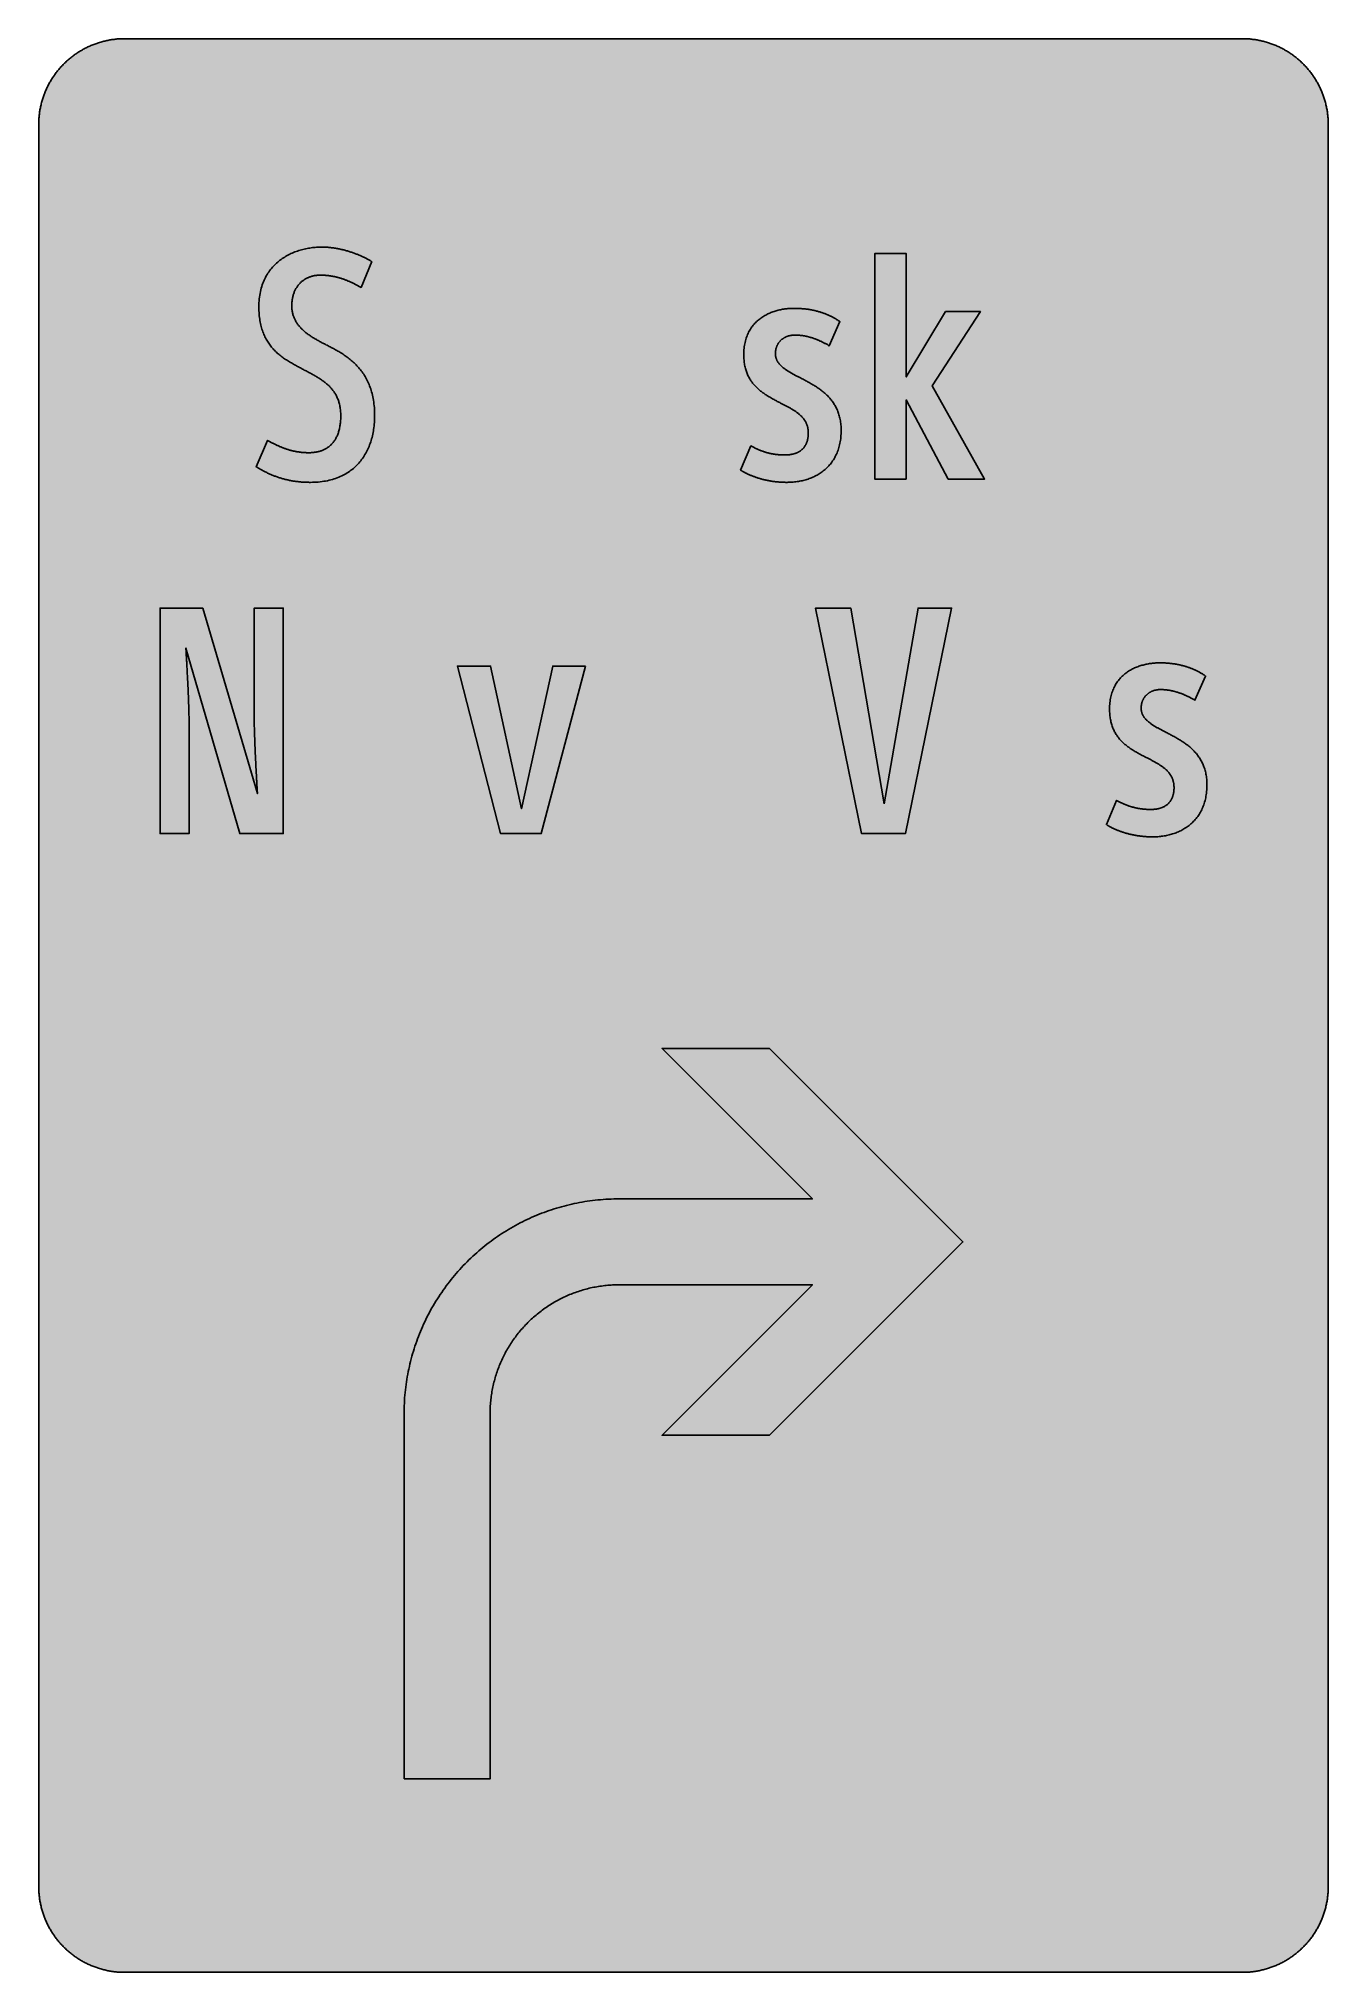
# Model space of a CAD drawing. Header units: millimetres. Extents: x 0 to 212, y 0 to 318.
import ezdxf

# ---------------------------------------------------------------- set-up
doc = ezdxf.new("R2010")
doc.units = ezdxf.units.MM

msp = doc.modelspace()

# ---------------------------------------------------------------- hatches: boundary and pattern name
for color, points in [(40, [(14.1633, 0.0536), (13.9878, 0.0533), (13.8125, 0.0559), (13.6373, 0.061), (13.462, 0.0686), (13.2893, 0.0787), (13.114, 0.0914), (12.9413, 0.1041), (12.7686, 0.1219), (12.5959, 0.1397), (12.4231, 0.16), (12.2504, 0.1829), (12.0777, 0.2057), (11.9075, 0.2337), (11.7373, 0.2616), (11.5672, 0.2921), (11.397, 0.3251), (11.2268, 0.3607), (11.0592, 0.3988), (10.8915, 0.4369), (10.7239, 0.4775), (10.5562, 0.5207), (10.3886, 0.5664), (10.2235, 0.6121), (10.0584, 0.6629), (9.8933, 0.7137), (9.7307, 0.7671), (9.5682, 0.8204), (9.4056, 0.8788), (9.2431, 0.9373), (9.083, 0.9982), (8.923, 1.0617), (8.763, 1.1252), (8.6055, 1.1938), (8.4455, 1.2624), (8.2906, 1.331), (8.1331, 1.4046), (7.9781, 1.4783), (7.8232, 1.5545), (7.6708, 1.6332), (7.5184, 1.7145), (7.366, 1.7958), (7.2161, 1.8796), (7.0663, 1.966), (6.919, 2.0523), (6.7716, 2.1438), (6.6243, 2.2352), (6.4795, 2.3266), (6.3348, 2.4232), (6.19, 2.5197), (6.0477, 2.6187), (5.908, 2.7178), (5.7683, 2.8194), (5.6286, 2.9235), (5.4915, 3.0302), (5.3543, 3.1369), (5.2197, 3.2461), (5.0851, 3.3579), (4.953, 3.4722), (4.8209, 3.5865), (4.6914, 3.7033), (4.5644, 3.8202), (4.4348, 3.9395), (4.3104, 4.0615), (4.1859, 4.1859), (4.0615, 4.3104), (3.9395, 4.4348), (3.8202, 4.5618), (3.7033, 4.6914), (3.5865, 4.8209), (3.4722, 4.953), (3.3579, 5.0851), (3.2487, 5.2197), (3.1369, 5.3543), (3.0302, 5.4915), (2.9235, 5.6286), (2.8194, 5.7683), (2.7178, 5.908), (2.6187, 6.0477), (2.5197, 6.19), (2.4232, 6.3348), (2.3266, 6.477), (2.2352, 6.6243), (2.1438, 6.7691), (2.0523, 6.9164), (1.966, 7.0663), (1.8796, 7.2161), (1.7958, 7.366), (1.7145, 7.5184), (1.6332, 7.6708), (1.5545, 7.8232), (1.4783, 7.9781), (1.4046, 8.1331), (1.331, 8.2906), (1.2598, 8.4455), (1.1913, 8.603), (1.1252, 8.763), (1.0592, 8.923), (0.9982, 9.083), (0.9373, 9.2431), (0.8763, 9.4056), (0.8204, 9.5682), (0.7645, 9.7307), (0.7112, 9.8933), (0.6604, 10.0584), (0.6121, 10.2235), (0.5639, 10.3911), (0.5207, 10.5562), (0.4775, 10.7239), (0.4343, 10.8915), (0.3962, 11.0592), (0.3607, 11.2268), (0.3251, 11.397), (0.2921, 11.5672), (0.2616, 11.7373), (0.2311, 11.9075), (0.2057, 12.0802), (0.1803, 12.2504), (0.1575, 12.4231), (0.1372, 12.5959), (0.1194, 12.7686), (0.1041, 12.9413), (0.0889, 13.1166), (0.0787, 13.2893), (0.0686, 13.4645), (0.061, 13.6373), (0.0559, 13.8125), (0.0508, 13.9878), (0.0508, 14.163), (0.0522, 303.4425), (0.0508, 303.6164), (0.0559, 303.7916), (0.061, 303.9669), (0.0686, 304.1396), (0.0787, 304.3149), (0.0889, 304.4876), (0.1041, 304.6628), (0.1194, 304.8356), (0.1372, 305.0083), (0.1575, 305.181), (0.1803, 305.3537), (0.2057, 305.5239), (0.2311, 305.6966), (0.2616, 305.8668), (0.2921, 306.037), (0.3251, 306.2072), (0.3607, 306.3748), (0.3962, 306.545), (0.4343, 306.7126), (0.4775, 306.8803), (0.5207, 307.0479), (0.5639, 307.213), (0.6121, 307.3781), (0.6604, 307.5432), (0.7112, 307.7083), (0.7645, 307.8734), (0.8204, 308.036), (0.8763, 308.1985), (0.9373, 308.3611), (0.9982, 308.5211), (1.0592, 308.6811), (1.1252, 308.8411), (1.1913, 308.9986), (1.2598, 309.1561), (1.331, 309.3136), (1.4046, 309.4685), (1.4783, 309.626), (1.5545, 309.7784), (1.6332, 309.9333), (1.7145, 310.0857), (1.7958, 310.2356), (1.8796, 310.388), (1.966, 310.5379), (2.0523, 310.6852), (2.1438, 310.8325), (2.2352, 310.9798), (2.3266, 311.1246), (2.4232, 311.2694), (2.5197, 311.4116), (2.6187, 311.5539), (2.7178, 311.6961), (2.8194, 311.8358), (2.9235, 311.9755), (3.0302, 312.1127), (3.1369, 312.2473), (3.2487, 312.3844), (3.3579, 312.5165), (3.4722, 312.6486), (3.5865, 312.7807), (3.7033, 312.9102), (3.8202, 313.0398), (3.9395, 313.1668), (4.0615, 313.2938), (4.1859, 313.4182), (4.3104, 313.5401), (4.4348, 313.6621), (4.5644, 313.784), (4.6914, 313.9008), (4.8209, 314.0177), (4.953, 314.132), (5.0851, 314.2437), (5.2197, 314.3555), (5.3543, 314.4647), (5.4915, 314.5739), (5.6286, 314.6781), (5.7683, 314.7822), (5.908, 314.8838), (6.0477, 314.9854), (6.19, 315.0845), (6.3348, 315.181), (6.4795, 315.275), (6.6243, 315.3689), (6.7716, 315.4604), (6.919, 315.5493), (7.0663, 315.6382), (7.2161, 315.7245), (7.366, 315.8084), (7.5184, 315.8896), (7.6708, 315.9709), (7.8232, 316.0471), (7.9781, 316.1233), (8.1331, 316.1995), (8.2906, 316.2706), (8.4455, 316.3418), (8.6055, 316.4103), (8.763, 316.4789), (8.923, 316.5424), (9.083, 316.6059), (9.2431, 316.6669), (9.4056, 316.7253), (9.5682, 316.7837), (9.7307, 316.8371), (9.8933, 316.8904), (10.0584, 316.9412), (10.2235, 316.992), (10.3886, 317.0377), (10.5562, 317.0834), (10.7239, 317.1266), (10.8915, 317.1673), (11.0592, 317.2079), (11.2268, 317.2435), (11.397, 317.279), (11.5672, 317.312), (11.7373, 317.3425), (11.9075, 317.3705), (12.0777, 317.3984), (12.2504, 317.4213), (12.4231, 317.4441), (12.5959, 317.4644), (12.7686, 317.4822), (12.9413, 317.5), (13.114, 317.5127), (13.2893, 317.5254), (13.462, 317.5356), (13.6373, 317.5432), (13.8125, 317.5483), (13.9878, 317.5508), (14.163, 317.5533), (197.6078, 317.5536), (197.7822, 317.5508), (197.9574, 317.5483), (198.1327, 317.5432), (198.3054, 317.5356), (198.4807, 317.5254), (198.6534, 317.5127), (198.8287, 317.5), (199.0014, 317.4822), (199.1741, 317.4644), (199.3468, 317.4441), (199.5195, 317.4213), (199.6897, 317.3984), (199.8624, 317.3705), (200.0326, 317.3425), (200.2028, 317.312), (200.373, 317.279), (200.5432, 317.2435), (200.7108, 317.2079), (200.8784, 317.1673), (201.0461, 317.1266), (201.2137, 317.0834), (201.3788, 317.0377), (201.5465, 316.992), (201.7116, 316.9412), (201.8767, 316.8904), (202.0392, 316.8371), (202.2018, 316.7837), (202.3643, 316.7253), (202.5269, 316.6669), (202.6869, 316.6059), (202.8469, 316.5424), (203.007, 316.4789), (203.167, 316.4103), (203.3245, 316.3418), (203.4794, 316.2706), (203.6369, 316.1995), (203.7918, 316.1233), (203.9468, 316.0471), (204.0992, 315.9709), (204.2516, 315.8896), (204.404, 315.8084), (204.5538, 315.7245), (204.7037, 315.6382), (204.8535, 315.5493), (205.0009, 315.4604), (205.1456, 315.3689), (205.293, 315.275), (205.4352, 315.181), (205.58, 315.0845), (205.7222, 314.9854), (205.8619, 314.8838), (206.0016, 314.7822), (206.1413, 314.6781), (206.2785, 314.5739), (206.4156, 314.4647), (206.5503, 314.3555), (206.6849, 314.2437), (206.817, 314.132), (206.949, 314.0177), (207.0786, 313.9008), (207.2081, 313.784), (207.3351, 313.6621), (207.4596, 313.5401), (207.584, 313.4182), (207.7085, 313.2938), (207.8304, 313.1668), (207.9498, 313.0398), (208.0666, 312.9102), (208.1835, 312.7807), (208.2978, 312.6486), (208.4121, 312.5165), (208.5238, 312.3844), (208.6331, 312.2473), (208.7397, 312.1127), (208.8464, 311.9755), (208.9506, 311.8358), (209.0522, 311.6961), (209.1512, 311.5539), (209.2503, 311.4116), (209.3468, 311.2694), (209.4433, 311.1246), (209.5348, 310.9798), (209.6262, 310.8325), (209.7176, 310.6852), (209.804, 310.5379), (209.8904, 310.388), (209.9742, 310.2356), (210.0555, 310.0857), (210.1367, 309.9333), (210.2155, 309.7784), (210.2917, 309.626), (210.3653, 309.4685), (210.439, 309.3136), (210.5076, 309.1561), (210.5762, 308.9986), (210.6447, 308.8411), (210.7082, 308.6811), (210.7717, 308.5211), (210.8327, 308.3611), (210.8911, 308.1985), (210.9495, 308.036), (211.0029, 307.8734), (211.0562, 307.7083), (211.107, 307.5432), (211.1578, 307.3781), (211.2035, 307.213), (211.2493, 307.0479), (211.2924, 306.8803), (211.3331, 306.7126), (211.3712, 306.545), (211.4093, 306.3748), (211.4448, 306.2072), (211.4779, 306.037), (211.5083, 305.8668), (211.5363, 305.6966), (211.5642, 305.5239), (211.5871, 305.3537), (211.6099, 305.181), (211.6303, 305.0083), (211.648, 304.8356), (211.6658, 304.6628), (211.6785, 304.4876), (211.6912, 304.3149), (211.7014, 304.1396), (211.709, 303.9669), (211.7141, 303.7916), (211.7166, 303.6164), (211.7166, 303.4411), (211.7189, 14.1647), (211.7166, 13.9878), (211.7141, 13.8125), (211.709, 13.6373), (211.7014, 13.4645), (211.6912, 13.2893), (211.6785, 13.1166), (211.6658, 12.9413), (211.648, 12.7686), (211.6303, 12.5959), (211.6099, 12.4231), (211.5871, 12.2504), (211.5642, 12.0802), (211.5363, 11.9075), (211.5083, 11.7373), (211.4779, 11.5672), (211.4448, 11.397), (211.4093, 11.2268), (211.3712, 11.0592), (211.3331, 10.8915), (211.2924, 10.7239), (211.2493, 10.5562), (211.2035, 10.3911), (211.1578, 10.2235), (211.107, 10.0584), (211.0562, 9.8933), (211.0029, 9.7307), (210.9495, 9.5682), (210.8911, 9.4056), (210.8327, 9.2431), (210.7717, 9.083), (210.7082, 8.923), (210.6447, 8.763), (210.5762, 8.603), (210.5076, 8.4455), (210.439, 8.2906), (210.3653, 8.1331), (210.2917, 7.9781), (210.2155, 7.8232), (210.1367, 7.6708), (210.0555, 7.5184), (209.9742, 7.366), (209.8904, 7.2161), (209.804, 7.0663), (209.7176, 6.9164), (209.6262, 6.7691), (209.5348, 6.6243), (209.4433, 6.477), (209.3468, 6.3348), (209.2503, 6.19), (209.1512, 6.0477), (209.0522, 5.908), (208.9506, 5.7683), (208.8464, 5.6286), (208.7397, 5.4915), (208.6331, 5.3543), (208.5238, 5.2197), (208.4121, 5.0851), (208.2978, 4.953), (208.1835, 4.8209), (208.0666, 4.6914), (207.9498, 4.5618), (207.8304, 4.4348), (207.7085, 4.3104), (207.584, 4.1859), (207.4596, 4.0615), (207.3351, 3.9395), (207.2081, 3.8202), (207.0786, 3.7033), (206.949, 3.5865), (206.817, 3.4722), (206.6849, 3.3579), (206.5503, 3.2461), (206.4156, 3.1369), (206.2785, 3.0302), (206.1413, 2.9235), (206.0016, 2.8194), (205.8619, 2.7178), (205.7222, 2.6187), (205.58, 2.5197), (205.4352, 2.4232), (205.293, 2.3266), (205.1456, 2.2352), (205.0009, 2.1438), (204.8535, 2.0523), (204.7037, 1.966), (204.5538, 1.8796), (204.404, 1.7958), (204.2516, 1.7145), (204.0992, 1.6332), (203.9468, 1.5545), (203.7918, 1.4783), (203.6369, 1.4046), (203.4794, 1.331), (203.3245, 1.2624), (203.167, 1.1938), (203.007, 1.1252), (202.8469, 1.0617), (202.6869, 0.9982), (202.5269, 0.9373), (202.3643, 0.8788), (202.2018, 0.8204), (202.0392, 0.7671), (201.8767, 0.7137), (201.7116, 0.6629), (201.5465, 0.6121), (201.3788, 0.5664), (201.2137, 0.5207), (201.0461, 0.4775), (200.8784, 0.4369), (200.7108, 0.3988), (200.5432, 0.3607), (200.373, 0.3251), (200.2028, 0.2921), (200.0326, 0.2616), (199.8624, 0.2337), (199.6897, 0.2057), (199.5195, 0.1829), (199.3468, 0.16), (199.1741, 0.1397), (199.0014, 0.1219), (198.8287, 0.1041), (198.6534, 0.0914), (198.4807, 0.0787), (198.3054, 0.0686), (198.1327, 0.061), (197.9574, 0.0559), (197.7822, 0.0533), (197.6069, 0.0533)]), (59, [(44.3978, 249.5719), (44.2722, 249.5702), (44.1503, 249.5728), (44.0284, 249.5753), (43.9064, 249.5804), (43.7871, 249.5855), (43.6677, 249.5931), (43.5508, 249.6007), (43.4315, 249.6083), (43.3146, 249.6185), (43.2003, 249.6312), (43.0835, 249.6439), (42.9692, 249.6566), (42.8574, 249.6718), (42.7431, 249.6871), (42.6314, 249.7023), (42.5196, 249.7201), (42.4078, 249.7404), (42.2986, 249.7607), (42.1894, 249.7811), (42.0802, 249.8039), (41.971, 249.8268), (41.8617, 249.8496), (41.7551, 249.875), (41.6484, 249.9004), (41.5417, 249.9258), (41.435, 249.9538), (41.3309, 249.9843), (41.2267, 250.0122), (41.1226, 250.0427), (41.0185, 250.0757), (40.9143, 250.1062), (40.8102, 250.1392), (40.7086, 250.1748), (40.6044, 250.2078), (40.5028, 250.2433), (40.4012, 250.2814), (40.2996, 250.317), (40.198, 250.3551), (40.099, 250.3957), (39.9974, 250.4338), (39.8983, 250.4745), (39.7967, 250.5151), (39.6977, 250.5583), (39.5986, 250.5989), (39.4995, 250.6447), (39.4005, 250.6878), (39.3014, 250.731), (39.2024, 250.7767), (39.1033, 250.8225), (39.0042, 250.8707), (38.9052, 250.9164), (38.8061, 250.9647), (38.7071, 251.013), (38.608, 251.0612), (38.5115, 251.112), (38.4124, 251.1628), (38.3134, 251.2136), (38.2143, 251.2644), (38.1152, 251.3152), (38.0187, 251.3686), (37.9197, 251.4219), (37.8206, 251.4752), (37.7215, 251.5286), (37.6225, 251.5819), (35.771, 247.2447), (35.8902, 247.1699), (36.0121, 247.0963), (36.134, 247.0252), (36.2585, 246.954), (36.3804, 246.8829), (36.5023, 246.8143), (36.6243, 246.7458), (36.7487, 246.6797), (36.8732, 246.6111), (36.9951, 246.5476), (37.1196, 246.4816), (37.244, 246.4206), (37.371, 246.3571), (37.4955, 246.2962), (37.6199, 246.2352), (37.7469, 246.1768), (37.8739, 246.1184), (38.0009, 246.0625), (38.1279, 246.0066), (38.2549, 245.9507), (38.3845, 245.8974), (38.514, 245.8441), (38.6436, 245.7933), (38.7731, 245.7425), (38.9052, 245.6917), (39.0347, 245.6434), (39.1668, 245.5977), (39.3014, 245.552), (39.4335, 245.5062), (39.5681, 245.4631), (39.7027, 245.4199), (39.8374, 245.3792), (39.9745, 245.3386), (40.1117, 245.298), (40.2488, 245.2599), (40.3885, 245.2243), (40.5257, 245.1887), (40.6679, 245.1532), (40.8076, 245.1202), (40.9499, 245.0897), (41.0921, 245.0592), (41.2369, 245.0287), (41.3817, 245.0008), (41.5265, 244.9728), (41.6738, 244.9474), (41.8211, 244.922), (41.9684, 244.8992), (42.1183, 244.8763), (42.2681, 244.856), (42.4205, 244.8382), (42.5729, 244.8179), (42.7253, 244.8027), (42.8803, 244.7874), (43.0378, 244.7722), (43.1927, 244.7595), (43.3527, 244.7468), (43.5102, 244.7366), (43.6728, 244.729), (43.8328, 244.7214), (43.9953, 244.7138), (44.1604, 244.7112), (44.3255, 244.7061), (44.4932, 244.7036), (44.6608, 244.7036), (44.991, 244.7061), (45.3161, 244.7188), (45.6336, 244.7341), (45.9486, 244.7595), (46.2559, 244.79), (46.5582, 244.8255), (46.8579, 244.8712), (47.15, 244.9195), (47.437, 244.9779), (47.719, 245.0389), (47.9933, 245.11), (48.2651, 245.1837), (48.5318, 245.2649), (48.7909, 245.3513), (49.0474, 245.4453), (49.2963, 245.5443), (49.5427, 245.6485), (49.7815, 245.7602), (50.0151, 245.8745), (50.2437, 245.9965), (50.4698, 246.1235), (50.6882, 246.2555), (50.8991, 246.3952), (51.1073, 246.5375), (51.3105, 246.6848), (51.5087, 246.8372), (51.7017, 246.9972), (51.8871, 247.1598), (52.07, 247.3274), (52.2478, 247.5001), (52.418, 247.6779), (52.5856, 247.8583), (52.7456, 248.0462), (52.9006, 248.2367), (53.053, 248.4323), (53.1978, 248.6304), (53.3375, 248.8336), (53.4721, 249.0419), (53.6042, 249.2553), (53.7286, 249.4712), (53.848, 249.6896), (53.9623, 249.9131), (54.0715, 250.1417), (54.1757, 250.3729), (54.2747, 250.6091), (54.3687, 250.8453), (54.4576, 251.0892), (54.5414, 251.333), (54.6202, 251.5819), (54.6938, 251.8334), (54.7624, 252.0899), (54.8259, 252.3465), (54.8843, 252.6081), (54.9377, 252.8722), (54.9859, 253.1389), (55.0291, 253.4082), (55.0672, 253.68), (55.1002, 253.9568), (55.1282, 254.2337), (55.151, 254.5131), (55.1688, 254.795), (55.1815, 255.0795), (55.1891, 255.3665), (55.1917, 255.6561), (55.1866, 255.9939), (55.179, 256.3266), (55.1637, 256.6518), (55.1409, 256.9693), (55.1155, 257.2817), (55.0824, 257.5865), (55.0418, 257.8862), (54.9986, 258.1783), (54.9504, 258.4628), (54.8945, 258.7422), (54.8361, 259.0165), (54.77, 259.2832), (54.7014, 259.5448), (54.6252, 259.8014), (54.5465, 260.0503), (54.4627, 260.2967), (54.3738, 260.5354), (54.2823, 260.7691), (54.1858, 260.9977), (54.0842, 261.2187), (53.9775, 261.4371), (53.8683, 261.6505), (53.7566, 261.8588), (53.6397, 262.062), (53.5178, 262.2601), (53.3959, 262.4531), (53.2689, 262.6411), (53.1368, 262.8265), (53.0047, 263.0068), (52.8676, 263.1821), (52.7279, 263.3548), (52.5856, 263.5225), (52.4383, 263.685), (52.291, 263.845), (52.1411, 264), (51.9887, 264.1524), (51.8338, 264.3022), (51.6763, 264.447), (51.5188, 264.5867), (51.3563, 264.7264), (51.1937, 264.861), (51.0286, 264.9931), (50.8635, 265.1227), (50.6959, 265.2471), (50.5257, 265.3716), (50.3555, 265.491), (50.1853, 265.6103), (50.0126, 265.7246), (49.8373, 265.8364), (49.6646, 265.9482), (49.4894, 266.0548), (49.3141, 266.1615), (49.1363, 266.2657), (48.961, 266.3673), (48.7832, 266.4663), (48.608, 266.5654), (48.4302, 266.6619), (48.2549, 266.7559), (48.0771, 266.8499), (47.9019, 266.9413), (47.7241, 267.0327), (47.5488, 267.1216), (47.3735, 267.2105), (47.2008, 267.2969), (47.0687, 267.3655), (46.9392, 267.4315), (46.8071, 267.5001), (46.675, 267.5687), (46.5455, 267.6373), (46.4134, 267.7058), (46.2839, 267.777), (46.1543, 267.8455), (46.0248, 267.9167), (45.8978, 267.9878), (45.7683, 268.0614), (45.6413, 268.1326), (45.5143, 268.2062), (45.3898, 268.2824), (45.2653, 268.3561), (45.1409, 268.4323), (45.019, 268.5085), (44.897, 268.5872), (44.7751, 268.666), (44.6557, 268.7447), (44.5389, 268.826), (44.4221, 268.9073), (44.3078, 268.9885), (44.1935, 269.0724), (44.0817, 269.1562), (43.9699, 269.2425), (43.8607, 269.3314), (43.754, 269.4178), (43.6499, 269.5092), (43.5458, 269.5981), (43.4442, 269.6921), (43.3451, 269.7861), (43.246, 269.8801), (43.1521, 269.9766), (43.0581, 270.0731), (42.9666, 270.1722), (42.8777, 270.2738), (42.7914, 270.3779), (42.7076, 270.4795), (42.6263, 270.5862), (42.5475, 270.6929), (42.4713, 270.8021), (42.3977, 270.9139), (42.3266, 271.0256), (42.258, 271.1399), (42.1945, 271.2568), (42.131, 271.3736), (42.0726, 271.4955), (42.0167, 271.6174), (41.9633, 271.7394), (41.9151, 271.8664), (41.8668, 271.9934), (41.8262, 272.1229), (41.7855, 272.255), (41.75, 272.3896), (41.717, 272.5268), (41.6865, 272.6665), (41.6611, 272.8062), (41.6408, 272.9484), (41.623, 273.0957), (41.6077, 273.243), (41.5976, 273.3929), (41.5925, 273.5453), (41.59, 273.7002), (41.5925, 273.8501), (41.5976, 274), (41.6052, 274.1447), (41.6154, 274.2895), (41.6281, 274.4318), (41.6458, 274.5715), (41.6636, 274.7086), (41.6865, 274.8432), (41.7119, 274.9753), (41.7398, 275.1074), (41.7703, 275.2369), (41.8033, 275.3639), (41.8389, 275.4884), (41.877, 275.6103), (41.9176, 275.7297), (41.9608, 275.8491), (42.0065, 275.9634), (42.0548, 276.0777), (42.1056, 276.1869), (42.1589, 276.2961), (42.2148, 276.4028), (42.2732, 276.5069), (42.3316, 276.6111), (42.3951, 276.7101), (42.4586, 276.8067), (42.5247, 276.9032), (42.5933, 276.9946), (42.6644, 277.0861), (42.738, 277.175), (42.8117, 277.2588), (42.8879, 277.3426), (42.9666, 277.4239), (43.0479, 277.5026), (43.1292, 277.5788), (43.213, 277.655), (43.2994, 277.7261), (43.3857, 277.7947), (43.4746, 277.8608), (43.5661, 277.9268), (43.6575, 277.9878), (43.7515, 278.0487), (43.848, 278.1046), (43.9445, 278.1605), (44.0411, 278.2113), (44.1427, 278.2621), (44.2417, 278.3078), (44.3459, 278.3535), (44.4475, 278.3967), (44.5541, 278.4348), (44.6583, 278.4729), (44.7675, 278.5085), (44.8742, 278.5389), (44.9834, 278.5694), (45.0952, 278.5974), (45.2069, 278.6228), (45.3187, 278.6431), (45.433, 278.6634), (45.5473, 278.6812), (45.6616, 278.6939), (45.7784, 278.7066), (45.8953, 278.7167), (46.0121, 278.7218), (46.1289, 278.7269), (46.2483, 278.7269), (46.3677, 278.7269), (46.4845, 278.7244), (46.6014, 278.7218), (46.7182, 278.7193), (46.8351, 278.7142), (46.9494, 278.7066), (47.0637, 278.699), (47.178, 278.6913), (47.2897, 278.6812), (47.404, 278.671), (47.5158, 278.6583), (47.625, 278.6456), (47.7368, 278.6329), (47.846, 278.6177), (47.9552, 278.6024), (48.0644, 278.5847), (48.1736, 278.5669), (48.2803, 278.5466), (48.3895, 278.5262), (48.4962, 278.5059), (48.6029, 278.4831), (48.707, 278.4602), (48.8137, 278.4373), (48.9179, 278.4119), (49.0245, 278.3865), (49.1287, 278.3586), (49.2328, 278.3307), (49.3344, 278.3027), (49.4386, 278.2722), (49.5427, 278.2418), (49.6443, 278.2113), (49.7459, 278.1783), (49.85, 278.1452), (49.9516, 278.1097), (50.0532, 278.0767), (50.1548, 278.0411), (50.2564, 278.003), (50.3555, 277.9649), (50.4571, 277.9268), (50.5587, 277.8887), (50.6578, 277.8481), (50.7594, 277.8074), (50.8584, 277.7642), (50.96, 277.7236), (51.0591, 277.6779), (51.1607, 277.6347), (51.2597, 277.589), (51.3588, 277.5433), (51.4604, 277.4975), (51.5595, 277.4518), (51.6611, 277.4036), (51.7601, 277.3553), (51.8592, 277.3045), (51.9608, 277.2537), (52.0598, 277.2029), (52.1614, 277.1521), (52.2605, 277.1013), (52.3621, 277.048), (52.4612, 276.9946), (52.5628, 276.9387), (52.6644, 276.8854), (52.766, 276.8295), (52.865, 276.7736), (52.9666, 276.7178), (54.7165, 280.9515), (54.6481, 280.9926), (54.5795, 281.0358), (54.5084, 281.0815), (54.4347, 281.1247), (54.3585, 281.1704), (54.2773, 281.2161), (54.196, 281.2644), (54.1096, 281.3101), (54.0233, 281.3583), (53.9344, 281.4066), (53.8404, 281.4549), (53.7464, 281.5031), (53.6499, 281.5539), (53.5508, 281.6022), (53.4467, 281.653), (53.3451, 281.7012), (53.2384, 281.752), (53.1292, 281.8003), (53.02, 281.8511), (52.9057, 281.9019), (52.7914, 281.9502), (52.6745, 282.001), (52.5551, 282.0492), (52.4358, 282.1), (52.3138, 282.1483), (52.1894, 282.1965), (52.0624, 282.2448), (51.9354, 282.2931), (51.8058, 282.3388), (51.6738, 282.387), (51.5417, 282.4328), (51.4071, 282.4785), (51.2724, 282.5242), (51.1327, 282.5674), (50.9956, 282.6106), (50.8559, 282.6537), (50.7136, 282.6944), (50.5689, 282.735), (50.4266, 282.7757), (50.2793, 282.8163), (50.132, 282.8544), (49.9847, 282.89), (49.8348, 282.9255), (49.6849, 282.9611), (49.5351, 282.9941), (49.3827, 283.0246), (49.2277, 283.0576), (49.0753, 283.0855), (48.9179, 283.1135), (48.7629, 283.1414), (48.6054, 283.1643), (48.448, 283.1897), (48.2905, 283.21), (48.1305, 283.2303), (47.973, 283.2481), (47.8104, 283.2659), (47.6504, 283.2811), (47.4904, 283.2938), (47.3278, 283.3065), (47.1653, 283.3141), (47.0027, 283.3218), (46.8401, 283.3268), (46.6776, 283.3294), (46.5125, 283.3319), (46.2991, 283.3294), (46.0832, 283.3243), (45.8648, 283.3141), (45.6463, 283.3014), (45.4279, 283.2837), (45.2069, 283.2633), (44.9859, 283.2379), (44.7624, 283.21), (44.5414, 283.177), (44.3179, 283.1414), (44.0944, 283.0982), (43.8709, 283.0525), (43.6474, 283.0043), (43.4238, 282.9484), (43.2029, 282.89), (42.9793, 282.829), (42.7584, 282.7604), (42.5399, 282.6893), (42.3215, 282.6106), (42.103, 282.5293), (41.8871, 282.4429), (41.6712, 282.354), (41.4579, 282.2575), (41.2471, 282.1559), (41.0388, 282.0518), (40.833, 281.94), (40.6273, 281.8257), (40.4266, 281.7038), (40.226, 281.5768), (40.0304, 281.4472), (39.8374, 281.3101), (39.6469, 281.1678), (39.4589, 281.0205), (39.276, 280.8681), (39.0982, 280.7106), (38.9204, 280.5481), (38.7502, 280.3779), (38.5826, 280.2026), (38.4175, 280.0223), (38.26, 279.8343), (38.1051, 279.6438), (37.9552, 279.4457), (37.8104, 279.24), (37.6707, 279.0317), (37.5361, 278.8158), (37.4066, 278.5923), (37.2847, 278.3637), (37.1678, 278.13), (37.0561, 277.8887), (36.9494, 277.6423), (36.8503, 277.3883), (36.7563, 277.1292), (36.67, 276.8625), (36.5912, 276.5882), (36.5176, 276.3088), (36.4515, 276.0243), (36.3931, 275.7322), (36.3398, 275.4325), (36.2966, 275.1252), (36.261, 274.8128), (36.2306, 274.4927), (36.2102, 274.1651), (36.1975, 273.8298), (36.195, 273.4894), (36.1975, 273.1872), (36.2052, 272.8925), (36.2179, 272.603), (36.2382, 272.321), (36.261, 272.0467), (36.2915, 271.7775), (36.3245, 271.5133), (36.3652, 271.2568), (36.4084, 271.0028), (36.4566, 270.7589), (36.51, 270.5176), (36.5684, 270.2839), (36.6319, 270.0553), (36.6979, 269.8318), (36.769, 269.6134), (36.8452, 269.4), (36.924, 269.1917), (37.0053, 268.9885), (37.0942, 268.7904), (37.1856, 268.5974), (37.2796, 268.4094), (37.3761, 268.224), (37.4777, 268.0437), (37.5844, 267.8684), (37.6911, 267.6982), (37.8028, 267.5306), (37.9171, 267.368), (38.0365, 267.208), (38.1559, 267.0531), (38.2803, 266.9032), (38.4073, 266.7559), (38.5343, 266.6111), (38.6664, 266.4689), (38.801, 266.3317), (38.9382, 266.1971), (39.0754, 266.065), (39.2176, 265.938), (39.3598, 265.811), (39.5046, 265.6891), (39.6519, 265.5697), (39.7993, 265.4529), (39.9491, 265.3386), (40.1015, 265.2243), (40.2539, 265.115), (40.4089, 265.0058), (40.5663, 264.8991), (40.7238, 264.795), (40.8813, 264.6934), (41.0413, 264.5943), (41.2013, 264.4953), (41.3639, 264.3962), (41.5265, 264.3022), (41.689, 264.2057), (41.8516, 264.1143), (42.0167, 264.0203), (42.1792, 263.9289), (42.3443, 263.84), (42.5094, 263.7511), (42.6745, 263.6622), (42.8396, 263.5733), (43.0047, 263.4869), (43.1673, 263.398), (43.3324, 263.3116), (43.4975, 263.2253), (43.6448, 263.1465), (43.7947, 263.0703), (43.942, 262.9941), (44.0893, 262.9179), (44.2366, 262.8392), (44.3814, 262.763), (44.5262, 262.6868), (44.671, 262.6081), (44.8158, 262.5293), (44.958, 262.4506), (45.1002, 262.3718), (45.2425, 262.2931), (45.3822, 262.2118), (45.5219, 262.1305), (45.659, 262.0493), (45.7962, 261.968), (45.9308, 261.8842), (46.0629, 261.8003), (46.195, 261.714), (46.3271, 261.6276), (46.4566, 261.5387), (46.5836, 261.4498), (46.7106, 261.3584), (46.8351, 261.2669), (46.957, 261.173), (47.0764, 261.079), (47.1957, 260.9825), (47.3126, 260.8834), (47.4269, 260.7843), (47.5386, 260.6827), (47.6479, 260.5786), (47.7571, 260.4719), (47.8612, 260.3652), (47.9654, 260.256), (48.0644, 260.1417), (48.1635, 260.03), (48.26, 259.9131), (48.3514, 259.7937), (48.4429, 259.6718), (48.5292, 259.5499), (48.6131, 259.4229), (48.6969, 259.2934), (48.7756, 259.1613), (48.8493, 259.0267), (48.9229, 258.8895), (48.9915, 258.7498), (49.0576, 258.6076), (49.1211, 258.4602), (49.182, 258.3129), (49.2379, 258.1605), (49.2912, 258.003), (49.3395, 257.8456), (49.3852, 257.683), (49.4284, 257.5179), (49.4665, 257.3477), (49.4995, 257.175), (49.5325, 256.9997), (49.5579, 256.8194), (49.5808, 256.634), (49.6011, 256.446), (49.6138, 256.2555), (49.6265, 256.0599), (49.6316, 255.8593), (49.6341, 255.6561), (49.6316, 255.4529), (49.6265, 255.2522), (49.6189, 255.0566), (49.6087, 254.8636), (49.5935, 254.6756), (49.5757, 254.4902), (49.5554, 254.3099), (49.53, 254.1346), (49.5046, 253.9594), (49.4741, 253.7917), (49.4411, 253.6266), (49.4055, 253.4641), (49.3649, 253.3066), (49.3243, 253.1516), (49.2785, 252.9992), (49.2328, 252.8519), (49.182, 252.7097), (49.1287, 252.5674), (49.0753, 252.4328), (49.0169, 252.2982), (48.956, 252.1687), (48.8925, 252.0417), (48.8264, 251.9197), (48.7578, 251.8004), (48.6867, 251.6835), (48.6131, 251.5718), (48.5394, 251.4625), (48.4607, 251.3559), (48.3794, 251.2543), (48.2981, 251.1552), (48.2143, 251.0587), (48.1254, 250.9672), (48.0365, 250.8758), (47.945, 250.7894), (47.8536, 250.7082), (47.7571, 250.6269), (47.6606, 250.5507), (47.5615, 250.477), (47.4599, 250.4059), (47.3558, 250.3373), (47.2516, 250.2738), (47.1424, 250.2129), (47.0357, 250.1544), (46.924, 250.0986), (46.8122, 250.0452), (46.6979, 249.9944), (46.5811, 249.9487), (46.4642, 249.903), (46.3448, 249.8623), (46.2255, 249.8242), (46.1035, 249.7887), (45.9791, 249.7557), (45.8546, 249.7252), (45.7276, 249.6998), (45.6006, 249.6744), (45.4711, 249.6515), (45.3415, 249.6337), (45.2095, 249.616), (45.0774, 249.6033), (44.9428, 249.5906), (44.8081, 249.5829), (44.671, 249.5753), (44.5338, 249.5728), (44.3967, 249.5702)]), (59, [(142.452, 245.2342), (142.452, 258.251), (149.3312, 245.2342), (155.3104, 245.2342), (146.6854, 260.526), (154.6229, 272.7494), (148.9082, 272.7494), (142.452, 262.0073), (142.452, 282.2744), (137.2665, 282.2744), (137.2665, 245.2342)]), (59, [(122.8729, 244.705), (123.0808, 244.7061), (123.2891, 244.7112), (123.4948, 244.7214), (123.7031, 244.7341), (123.9114, 244.7493), (124.1171, 244.7696), (124.3228, 244.795), (124.5286, 244.823), (124.7343, 244.8535), (124.9375, 244.889), (125.1407, 244.9297), (125.3414, 244.9728), (125.542, 245.0211), (125.7427, 245.0719), (125.9383, 245.1278), (126.1364, 245.1862), (126.3294, 245.2497), (126.5225, 245.3183), (126.713, 245.3894), (126.9035, 245.4656), (127.0889, 245.5443), (127.2743, 245.6282), (127.4572, 245.7171), (127.6375, 245.8085), (127.8153, 245.905), (127.9906, 246.0066), (128.1633, 246.1108), (128.3335, 246.22), (128.5011, 246.3343), (128.6637, 246.4511), (128.8263, 246.573), (128.9837, 246.7), (129.1387, 246.8321), (129.2885, 246.9667), (129.4359, 247.1064), (129.5806, 247.2512), (129.7203, 247.4011), (129.8575, 247.556), (129.9921, 247.7135), (130.1191, 247.8761), (130.2461, 248.0437), (130.3655, 248.2164), (130.4823, 248.3917), (130.5941, 248.5746), (130.7033, 248.76), (130.8049, 248.9505), (130.904, 249.1461), (130.998, 249.3467), (131.0869, 249.5525), (131.1707, 249.7607), (131.2494, 249.9766), (131.3205, 250.1951), (131.3891, 250.4211), (131.4526, 250.6497), (131.511, 250.886), (131.5618, 251.1247), (131.6076, 251.3686), (131.6482, 251.6175), (131.6812, 251.874), (131.7092, 252.1331), (131.732, 252.3973), (131.7473, 252.6665), (131.7574, 252.9434), (131.7625, 253.2228), (131.7574, 253.4641), (131.7498, 253.7003), (131.7371, 253.9314), (131.7193, 254.1575), (131.6965, 254.3785), (131.6685, 254.5969), (131.6355, 254.8077), (131.5974, 255.016), (131.5568, 255.2217), (131.511, 255.4199), (131.4602, 255.6154), (131.4044, 255.8085), (131.3459, 255.9964), (131.2824, 256.1793), (131.2139, 256.3597), (131.1427, 256.5349), (131.0691, 256.7076), (130.9903, 256.8753), (130.9091, 257.0404), (130.8227, 257.2004), (130.7338, 257.3579), (130.6398, 257.5128), (130.5458, 257.6652), (130.4468, 257.8125), (130.3452, 257.9573), (130.241, 258.097), (130.1344, 258.2367), (130.0226, 258.3713), (129.9108, 258.5034), (129.7965, 258.633), (129.6772, 258.76), (129.5578, 258.8844), (129.4359, 259.0063), (129.3114, 259.1257), (129.1869, 259.24), (129.0574, 259.3543), (128.9279, 259.4661), (128.7958, 259.5753), (128.6637, 259.6845), (128.5291, 259.7887), (128.3919, 259.8903), (128.2548, 259.9919), (128.1176, 260.0909), (127.9754, 260.1874), (127.8357, 260.284), (127.6934, 260.3779), (127.5512, 260.4694), (127.4089, 260.5583), (127.2642, 260.6472), (127.1194, 260.7361), (126.9746, 260.8224), (126.8298, 260.9063), (126.6825, 260.9901), (126.5377, 261.0714), (126.3929, 261.1526), (126.2456, 261.2339), (126.1008, 261.3127), (125.9561, 261.3914), (125.8113, 261.4701), (125.6665, 261.5463), (125.5217, 261.6225), (125.3795, 261.6987), (125.2372, 261.7724), (125.095, 261.8486), (124.9909, 261.8994), (124.8867, 261.9527), (124.7851, 262.0035), (124.681, 262.0569), (124.5794, 262.1077), (124.4778, 262.1585), (124.3787, 262.2118), (124.2797, 262.2626), (124.1806, 262.316), (124.0815, 262.3693), (123.985, 262.4201), (123.8885, 262.4734), (123.792, 262.5242), (123.698, 262.5776), (123.604, 262.6309), (123.5126, 262.6843), (123.4211, 262.7376), (123.3297, 262.7909), (123.2408, 262.8443), (123.1519, 262.8976), (123.0655, 262.9535), (122.9792, 263.0068), (122.8954, 263.0627), (122.8115, 263.1186), (122.7303, 263.1745), (122.649, 263.2304), (122.5702, 263.2862), (122.4915, 263.3421), (122.4153, 263.4005), (122.3416, 263.4564), (122.268, 263.5148), (122.1969, 263.5733), (122.1257, 263.6342), (122.0572, 263.6926), (121.9911, 263.7536), (121.9276, 263.8146), (121.8641, 263.8755), (121.8032, 263.9365), (121.7422, 264), (121.6863, 264.0635), (121.6304, 264.127), (121.5771, 264.1905), (121.5263, 264.2565), (121.4755, 264.3226), (121.4272, 264.3886), (121.3815, 264.4572), (121.3383, 264.5258), (121.2977, 264.5943), (121.2596, 264.6629), (121.2215, 264.734), (121.1885, 264.8052), (121.1555, 264.8763), (121.1275, 264.9499), (121.0996, 265.0236), (121.0742, 265.0998), (121.0513, 265.176), (121.031, 265.2522), (121.0132, 265.3284), (121.0005, 265.4071), (120.9878, 265.4884), (120.9777, 265.5672), (120.97, 265.651), (120.9675, 265.7323), (120.965, 265.8161), (120.9675, 265.9024), (120.97, 265.9888), (120.9751, 266.0726), (120.9802, 266.1564), (120.9904, 266.2377), (121.0005, 266.319), (121.0132, 266.4003), (121.0285, 266.479), (121.0437, 266.5578), (121.0615, 266.6365), (121.0818, 266.7127), (121.1047, 266.7864), (121.1275, 266.8626), (121.1529, 266.9337), (121.1809, 267.0073), (121.2088, 267.0785), (121.2393, 267.147), (121.2698, 267.2156), (121.3053, 267.2817), (121.3409, 267.3477), (121.3764, 267.4137), (121.4145, 267.4772), (121.4552, 267.5407), (121.4958, 267.6017), (121.539, 267.6601), (121.5822, 267.7211), (121.6279, 267.777), (121.6762, 267.8328), (121.7244, 267.8887), (121.7752, 267.9421), (121.826, 267.9954), (121.8794, 268.0462), (121.9327, 268.0945), (121.9886, 268.1427), (122.0445, 268.191), (122.1029, 268.2342), (122.1613, 268.2799), (122.2223, 268.3231), (122.2832, 268.3637), (122.3467, 268.4018), (122.4102, 268.4399), (122.4737, 268.478), (122.5398, 268.5136), (122.6083, 268.5466), (122.6744, 268.5796), (122.7455, 268.6101), (122.8141, 268.638), (122.8852, 268.666), (122.9589, 268.6914), (123.03, 268.7168), (123.1062, 268.7396), (123.1798, 268.7599), (123.256, 268.7803), (123.3322, 268.798), (123.4084, 268.8158), (123.4872, 268.8285), (123.5659, 268.8412), (123.6472, 268.8539), (123.7285, 268.8641), (123.8098, 268.8717), (123.891, 268.8768), (123.9723, 268.8819), (124.0561, 268.8844), (124.14, 268.8844), (124.2212, 268.8844), (124.3051, 268.8844), (124.3863, 268.8819), (124.4676, 268.8793), (124.5489, 268.8768), (124.6302, 268.8717), (124.714, 268.8666), (124.7953, 268.8615), (124.8766, 268.8565), (124.9578, 268.8488), (125.0391, 268.8412), (125.1204, 268.8336), (125.2042, 268.8234), (125.2855, 268.8133), (125.3668, 268.8031), (125.4506, 268.7904), (125.5319, 268.7777), (125.6157, 268.765), (125.697, 268.7498), (125.7808, 268.7371), (125.8646, 268.7193), (125.9459, 268.7041), (126.0297, 268.6863), (126.1135, 268.6685), (126.1974, 268.6482), (126.2812, 268.6279), (126.3675, 268.6075), (126.4514, 268.5847), (126.5377, 268.5618), (126.6215, 268.539), (126.7079, 268.5136), (126.7943, 268.4882), (126.8806, 268.4628), (126.967, 268.4348), (127.0533, 268.4069), (127.1422, 268.3764), (127.2286, 268.3459), (127.3175, 268.3154), (127.4064, 268.2824), (127.4953, 268.2494), (127.5842, 268.2164), (127.6756, 268.1808), (127.7645, 268.1427), (127.856, 268.1072), (127.9474, 268.0691), (128.0414, 268.0284), (128.1328, 267.9878), (128.2268, 267.9471), (128.3208, 267.9065), (128.4148, 267.8608), (128.5088, 267.8176), (128.6053, 267.7719), (128.7018, 267.7262), (128.7983, 267.6779), (128.8948, 267.6296), (128.9939, 267.5788), (129.093, 267.528), (129.192, 267.4747), (129.2911, 267.4214), (129.3927, 267.368), (129.4943, 267.3121), (129.5959, 267.2563), (129.7, 267.1978), (129.8042, 267.1394), (131.5501, 271.1094), (131.4882, 271.1501), (131.4272, 271.1933), (131.3612, 271.2364), (131.2977, 271.2796), (131.2291, 271.3253), (131.1605, 271.3685), (131.0894, 271.4142), (131.0157, 271.46), (130.9421, 271.5057), (130.8633, 271.5514), (130.7871, 271.5971), (130.7059, 271.6428), (130.6246, 271.6886), (130.5408, 271.7343), (130.4544, 271.78), (130.368, 271.8257), (130.2791, 271.8714), (130.1877, 271.9197), (130.0963, 271.9654), (129.9997, 272.0111), (129.9032, 272.0543), (129.8067, 272.1), (129.7051, 272.1458), (129.6035, 272.1889), (129.5019, 272.2347), (129.3952, 272.2778), (129.2885, 272.321), (129.1793, 272.3642), (129.0676, 272.4074), (128.9558, 272.448), (128.8415, 272.4887), (128.7247, 272.5293), (128.6078, 272.5699), (128.4884, 272.6106), (128.3665, 272.6487), (128.2421, 272.6868), (128.1176, 272.7223), (127.9881, 272.7579), (127.8611, 272.7935), (127.729, 272.829), (127.5969, 272.862), (127.4623, 272.8951), (127.3251, 272.9255), (127.188, 272.956), (127.0483, 272.984), (126.906, 273.0119), (126.7612, 273.0398), (126.6165, 273.0652), (126.4691, 273.0881), (126.3193, 273.1135), (126.1694, 273.1338), (126.0145, 273.1541), (125.8595, 273.1719), (125.7046, 273.1897), (125.5446, 273.2075), (125.3846, 273.2202), (125.222, 273.2329), (125.0594, 273.2456), (124.8943, 273.2557), (124.7267, 273.2634), (124.5565, 273.2684), (124.3838, 273.2735), (124.2111, 273.2761), (124.0358, 273.2761), (123.8707, 273.2761), (123.7056, 273.2735), (123.538, 273.2659), (123.3678, 273.2557), (123.1976, 273.2456), (123.0249, 273.2303), (122.8522, 273.2126), (122.6795, 273.1922), (122.5042, 273.1694), (122.3289, 273.144), (122.1537, 273.1135), (121.9759, 273.083), (121.8006, 273.0475), (121.6254, 273.0068), (121.4476, 272.9662), (121.2723, 272.9205), (121.097, 272.8722), (120.9218, 272.8189), (120.7465, 272.763), (120.5738, 272.7046), (120.4011, 272.6411), (120.2284, 272.575), (120.0582, 272.5039), (119.888, 272.4277), (119.7204, 272.3515), (119.5553, 272.2677), (119.3902, 272.1813), (119.2276, 272.0924), (119.0676, 271.9984), (118.9076, 271.8994), (118.7526, 271.7978), (118.5977, 271.6886), (118.4478, 271.5793), (118.298, 271.4625), (118.1532, 271.3431), (118.0109, 271.2187), (117.8712, 271.0891), (117.7341, 270.9545), (117.5995, 270.8173), (117.4699, 270.6726), (117.3455, 270.5252), (117.2235, 270.3728), (117.1042, 270.2128), (116.9924, 270.0503), (116.8806, 269.8826), (116.7765, 269.7099), (116.6749, 269.5321), (116.5784, 269.3492), (116.4869, 269.1587), (116.4006, 268.9657), (116.3193, 268.7676), (116.2431, 268.5618), (116.172, 268.351), (116.1059, 268.1351), (116.045, 267.9141), (115.9916, 267.6855), (115.9434, 267.4544), (115.9002, 267.2156), (115.8646, 266.9718), (115.8342, 266.7203), (115.8113, 266.4638), (115.7935, 266.2022), (115.7834, 265.9329), (115.7808, 265.6586), (115.7834, 265.4325), (115.7884, 265.2116), (115.8011, 264.9957), (115.8164, 264.7823), (115.8367, 264.5766), (115.8621, 264.3734), (115.89, 264.1752), (115.9231, 263.9797), (115.9612, 263.7892), (116.0018, 263.6037), (116.0475, 263.4234), (116.0958, 263.2456), (116.1491, 263.0703), (116.205, 262.9002), (116.266, 262.7351), (116.3295, 262.5725), (116.3955, 262.4125), (116.4641, 262.2575), (116.5377, 262.1051), (116.6139, 261.9578), (116.6927, 261.813), (116.7765, 261.6708), (116.8603, 261.5336), (116.9492, 261.3965), (117.0407, 261.2644), (117.1346, 261.1349), (117.2286, 261.0104), (117.3277, 260.8859), (117.4293, 260.7666), (117.5334, 260.6472), (117.6376, 260.5329), (117.7442, 260.4186), (117.8535, 260.3094), (117.9652, 260.2001), (118.0795, 260.096), (118.1938, 259.9919), (118.3107, 259.8903), (118.43, 259.7912), (118.5494, 259.6947), (118.6713, 259.5982), (118.7958, 259.5067), (118.9203, 259.4153), (119.0447, 259.3264), (119.1717, 259.2375), (119.2987, 259.1511), (119.4283, 259.0673), (119.5578, 258.9835), (119.6873, 258.9022), (119.8194, 258.8209), (119.9515, 258.7422), (120.0836, 258.6634), (120.2157, 258.5847), (120.3477, 258.511), (120.4824, 258.4348), (120.6144, 258.3612), (120.7491, 258.2875), (120.8837, 258.2139), (121.0158, 258.1427), (121.1504, 258.0716), (121.2825, 258.0005), (121.4171, 257.9294), (121.5492, 257.8608), (121.6812, 257.7897), (121.8133, 257.7211), (121.9276, 257.6627), (122.0394, 257.6068), (122.1537, 257.5509), (122.2654, 257.4925), (122.3772, 257.4366), (122.489, 257.3807), (122.5982, 257.3223), (122.7074, 257.2664), (122.8166, 257.208), (122.9233, 257.1521), (123.03, 257.0937), (123.1367, 257.0378), (123.2408, 256.9794), (123.3449, 256.921), (123.4491, 256.8626), (123.5507, 256.8016), (123.6523, 256.7432), (123.7513, 256.6822), (123.8504, 256.6238), (123.9469, 256.5629), (124.0434, 256.4994), (124.1374, 256.4384), (124.2314, 256.3749), (124.3228, 256.3114), (124.4117, 256.2479), (124.5006, 256.1844), (124.5895, 256.1184), (124.6734, 256.0498), (124.7597, 255.9837), (124.841, 255.9152), (124.9223, 255.8466), (125.001, 255.7755), (125.0772, 255.7043), (125.1534, 255.6332), (125.2271, 255.5596), (125.2982, 255.4834), (125.3693, 255.4097), (125.4354, 255.331), (125.5014, 255.2548), (125.5649, 255.176), (125.6259, 255.0947), (125.6868, 255.0135), (125.7427, 254.9296), (125.7986, 254.8433), (125.8519, 254.7595), (125.9002, 254.6706), (125.9484, 254.5817), (125.9942, 254.4902), (126.0373, 254.3988), (126.078, 254.3048), (126.1161, 254.2083), (126.1516, 254.1118), (126.1847, 254.0127), (126.2151, 253.9111), (126.2431, 253.8095), (126.2685, 253.7054), (126.2888, 253.5987), (126.3091, 253.492), (126.3244, 253.3802), (126.3396, 253.2685), (126.3498, 253.1542), (126.3574, 253.0373), (126.3625, 252.9205), (126.3625, 252.7986), (126.3625, 252.6868), (126.3599, 252.5751), (126.3548, 252.4658), (126.3472, 252.3592), (126.3371, 252.2525), (126.3244, 252.1483), (126.3117, 252.0467), (126.2964, 251.9451), (126.2761, 251.8486), (126.2583, 251.7521), (126.2355, 251.6556), (126.2101, 251.5641), (126.1847, 251.4727), (126.1567, 251.3838), (126.1262, 251.2949), (126.0958, 251.2111), (126.0627, 251.1273), (126.0272, 251.0434), (125.9891, 250.9647), (125.9484, 250.886), (125.9078, 250.8098), (125.8646, 250.7361), (125.8189, 250.6624), (125.7706, 250.5913), (125.7224, 250.5227), (125.6716, 250.4542), (125.6208, 250.3881), (125.5649, 250.3246), (125.509, 250.2637), (125.4531, 250.2027), (125.3922, 250.1443), (125.3312, 250.0884), (125.2677, 250.0325), (125.2042, 249.9792), (125.1382, 249.9284), (125.0696, 249.8776), (125.001, 249.8319), (124.9299, 249.7836), (124.8562, 249.7404), (124.7826, 249.6972), (124.7064, 249.6566), (124.6276, 249.6185), (124.5489, 249.5804), (124.4676, 249.5448), (124.3863, 249.5118), (124.3025, 249.4788), (124.2187, 249.4509), (124.1298, 249.4204), (124.0434, 249.395), (123.952, 249.3696), (123.8631, 249.3467), (123.7691, 249.3239), (123.6751, 249.3061), (123.5812, 249.2883), (123.4846, 249.2705), (123.3856, 249.2553), (123.2865, 249.2426), (123.1849, 249.2324), (123.0833, 249.2223), (122.9792, 249.2146), (122.875, 249.2096), (122.7684, 249.2045), (122.6617, 249.2019), (122.5525, 249.2019), (122.4763, 249.2019), (122.4001, 249.2019), (122.3213, 249.2045), (122.2451, 249.2045), (122.1664, 249.207), (122.0876, 249.2096), (122.0114, 249.2121), (121.9327, 249.2146), (121.854, 249.2197), (121.7752, 249.2248), (121.6965, 249.2273), (121.6177, 249.235), (121.5365, 249.24), (121.4577, 249.2477), (121.379, 249.2553), (121.2977, 249.2629), (121.2164, 249.2705), (121.1351, 249.2807), (121.0539, 249.2908), (120.9726, 249.301), (120.8913, 249.3112), (120.81, 249.3239), (120.7262, 249.3366), (120.6449, 249.3493), (120.5611, 249.3645), (120.4773, 249.3797), (120.3935, 249.395), (120.3096, 249.4102), (120.2233, 249.428), (120.1395, 249.4458), (120.0531, 249.4661), (119.9667, 249.4864), (119.8804, 249.5067), (119.794, 249.5296), (119.7077, 249.5525), (119.6188, 249.5753), (119.5299, 249.6007), (119.4435, 249.6261), (119.3521, 249.6515), (119.2632, 249.6795), (119.1743, 249.7074), (119.0828, 249.7379), (118.9914, 249.7684), (118.8999, 249.8014), (118.8085, 249.8319), (118.7145, 249.8674), (118.6231, 249.903), (118.5291, 249.9385), (118.4326, 249.9766), (118.3386, 250.0147), (118.2421, 250.0528), (118.1481, 250.0935), (118.0516, 250.1367), (117.9525, 250.1798), (117.856, 250.223), (117.7569, 250.2687), (117.6579, 250.317), (117.5563, 250.3653), (117.4572, 250.4161), (117.3556, 250.4669), (117.254, 250.5177), (117.1524, 250.571), (117.0483, 250.6269), (116.9441, 250.6828), (115.2521, 246.7155), (115.3185, 246.6721), (115.3897, 246.6289), (115.4608, 246.5857), (115.5319, 246.5426), (115.6081, 246.4994), (115.6843, 246.4562), (115.763, 246.413), (115.8443, 246.3698), (115.9256, 246.3267), (116.0094, 246.2809), (116.0932, 246.2378), (116.1821, 246.1946), (116.2685, 246.1514), (116.3599, 246.1082), (116.4514, 246.0625), (116.5454, 246.0193), (116.6419, 245.9761), (116.7384, 245.9355), (116.8375, 245.8923), (116.9365, 245.8491), (117.0407, 245.806), (117.1423, 245.7653), (117.2489, 245.7247), (117.3556, 245.6815), (117.4648, 245.6409), (117.5741, 245.6028), (117.6858, 245.5621), (117.7976, 245.524), (117.9144, 245.4834), (118.0287, 245.4453), (118.1481, 245.4072), (118.2675, 245.3716), (118.3894, 245.3361), (118.5113, 245.3005), (118.6358, 245.2649), (118.7602, 245.2319), (118.8872, 245.1964), (119.0168, 245.1659), (119.1463, 245.1329), (119.2784, 245.1024), (119.413, 245.0719), (119.5476, 245.044), (119.6823, 245.016), (119.822, 244.9881), (119.9591, 244.9627), (120.1014, 244.9373), (120.2436, 244.9144), (120.3858, 244.8916), (120.5306, 244.8687), (120.6779, 244.8484), (120.8253, 244.8306), (120.9751, 244.8128), (121.125, 244.795), (121.2774, 244.7798), (121.4298, 244.7671), (121.5847, 244.7544), (121.7397, 244.7417), (121.8971, 244.7315), (122.0572, 244.7239), (122.2172, 244.7163), (122.3797, 244.7112), (122.5423, 244.7061), (122.7049, 244.7036), (122.8725, 244.7036)]), (59, [(27.0136, 224.0661), (19.976, 224.0661), (19.976, 187.0258), (24.7385, 187.0258), (24.7385, 205.0175), (24.7371, 205.2066), (24.7345, 205.4022), (24.7345, 205.6028), (24.732, 205.8111), (24.7269, 206.0245), (24.7244, 206.2404), (24.7193, 206.4639), (24.7142, 206.6925), (24.7091, 206.9236), (24.7015, 207.1599), (24.6964, 207.3986), (24.6888, 207.6425), (24.6812, 207.8888), (24.6736, 208.1378), (24.6634, 208.3867), (24.6558, 208.6407), (24.6456, 208.8972), (24.6355, 209.1538), (24.6253, 209.4103), (24.6151, 209.6694), (24.605, 209.931), (24.5923, 210.1901), (24.5821, 210.4517), (24.5694, 210.7108), (24.5593, 210.9699), (24.5466, 211.2289), (24.5339, 211.488), (24.5212, 211.742), (24.511, 211.9986), (24.4983, 212.25), (24.4856, 212.5015), (24.4729, 212.7479), (24.4602, 212.9917), (24.4475, 213.233), (24.4348, 213.4718), (24.4221, 213.7054), (24.4119, 213.9366), (24.3992, 214.1626), (24.3865, 214.3836), (24.3764, 214.5995), (24.3637, 214.8103), (24.3535, 215.0135), (24.3408, 215.2142), (24.3307, 215.4072), (24.3205, 215.5927), (24.3103, 215.773), (24.3002, 215.9457), (24.29, 216.1108), (24.2824, 216.2683), (24.2722, 216.4182), (24.2646, 216.5579), (24.257, 216.6925), (24.2494, 216.8144), (24.2418, 216.9287), (24.2367, 217.0354), (24.2316, 217.1294), (24.2265, 217.2157), (24.2214, 217.2894), (24.2164, 217.3529), (24.2138, 217.4062), (24.2113, 217.4494), (24.2087, 217.4799), (24.2087, 217.4977), (24.2087, 217.5027), (33.0468, 187.0258), (40.1906, 187.0258), (40.1906, 224.0661), (35.4281, 224.0661), (35.4281, 206.0744), (35.4279, 205.8848), (35.4279, 205.6892), (35.4305, 205.486), (35.433, 205.2803), (35.4355, 205.0669), (35.4406, 204.8485), (35.4432, 204.6249), (35.4508, 204.3963), (35.4559, 204.1652), (35.4609, 203.929), (35.4686, 203.6902), (35.4762, 203.4464), (35.4838, 203.2025), (35.4914, 202.9536), (35.5016, 202.7022), (35.5092, 202.4482), (35.5194, 202.1942), (35.5295, 201.9351), (35.5397, 201.6785), (35.5498, 201.4195), (35.56, 201.1578), (35.5702, 200.8988), (35.5829, 200.6397), (35.593, 200.3781), (35.6057, 200.119), (35.6184, 199.8599), (35.6311, 199.6034), (35.6413, 199.3468), (35.654, 199.0928), (35.6667, 198.8388), (35.6794, 198.5899), (35.6921, 198.341), (35.7048, 198.0971), (35.7149, 197.8558), (35.7276, 197.6171), (35.7403, 197.3834), (35.753, 197.1523), (35.7657, 196.9262), (35.7759, 196.7052), (35.7886, 196.4893), (35.8013, 196.2785), (35.8115, 196.0753), (35.8216, 195.8746), (35.8343, 195.6816), (35.8445, 195.4962), (35.8546, 195.3158), (35.8648, 195.1431), (35.8724, 194.978), (35.8826, 194.8205), (35.8902, 194.6707), (35.9004, 194.531), (35.908, 194.3989), (35.9156, 194.2744), (35.9207, 194.1601), (35.9283, 194.0535), (35.9334, 193.9595), (35.9385, 193.8731), (35.9435, 193.7995), (35.9461, 193.736), (35.9512, 193.6826), (35.9537, 193.6394), (35.9537, 193.609), (35.9562, 193.5912), (35.9562, 193.5861)]), (59, [(138.8262, 191.8928), (133.3239, 224.0661), (127.5553, 224.0661), (135.122, 187.0258), (142.3197, 187.0258), (149.8865, 224.0661), (144.3824, 224.0661)]), (59, [(89.7738, 214.5411), (84.4282, 214.5411), (79.2949, 191.099), (74.2156, 214.5411), (68.7656, 214.5411), (75.8553, 187.0258), (82.5239, 187.0258)]), (59, [(182.9072, 186.4967), (183.1137, 186.497), (183.322, 186.502), (183.5302, 186.5122), (183.7385, 186.5249), (183.9443, 186.5427), (184.1525, 186.563), (184.3583, 186.5859), (184.564, 186.6138), (184.7672, 186.6468), (184.973, 186.6824), (185.1736, 186.7205), (185.3768, 186.7637), (185.5775, 186.8119), (185.7756, 186.8627), (185.9737, 186.9186), (186.1693, 186.977), (186.3649, 187.0405), (186.5579, 187.1091), (186.7484, 187.1802), (186.9364, 187.2564), (187.1243, 187.3352), (187.3098, 187.419), (187.4901, 187.5079), (187.6704, 187.5993), (187.8482, 187.6958), (188.0235, 187.7974), (188.1962, 187.9016), (188.3664, 188.0108), (188.534, 188.1251), (188.6991, 188.2445), (188.8592, 188.3664), (189.0166, 188.4934), (189.1716, 188.6229), (189.324, 188.7601), (189.4713, 188.8998), (189.6161, 189.0446), (189.7558, 189.1919), (189.8929, 189.3468), (190.025, 189.5043), (190.1546, 189.6669), (190.279, 189.8345), (190.4009, 190.0072), (190.5178, 190.1825), (190.6295, 190.3654), (190.7362, 190.5508), (190.8404, 190.7413), (190.9369, 190.9369), (191.0309, 191.1375), (191.1198, 191.3433), (191.2036, 191.5541), (191.2823, 191.7675), (191.356, 191.9884), (191.4246, 192.212), (191.4881, 192.4431), (191.5439, 192.6768), (191.5947, 192.9155), (191.643, 193.1594), (191.6811, 193.4108), (191.7167, 193.6648), (191.7446, 193.9239), (191.7675, 194.1881), (191.7827, 194.4599), (191.7929, 194.7342), (191.7954, 195.0136), (191.7929, 195.2549), (191.7852, 195.4911), (191.7725, 195.7222), (191.7548, 195.9483), (191.7319, 196.1693), (191.704, 196.3877), (191.6709, 196.6011), (191.6328, 196.8094), (191.5897, 197.0126), (191.5439, 197.2132), (191.4931, 197.4088), (191.4398, 197.5993), (191.3788, 197.7873), (191.3153, 197.9701), (191.2493, 198.1505), (191.1782, 198.3257), (191.102, 198.4985), (191.0232, 198.6661), (190.942, 198.8312), (190.8556, 198.9938), (190.7667, 199.1512), (190.6753, 199.3036), (190.5787, 199.456), (190.4822, 199.6034), (190.3806, 199.7481), (190.2739, 199.8904), (190.1673, 200.0275), (190.058, 200.1622), (189.9437, 200.2968), (189.8294, 200.4263), (189.7126, 200.5508), (189.5932, 200.6752), (189.4713, 200.7972), (189.3468, 200.9165), (189.2198, 201.0334), (189.0928, 201.1477), (188.9633, 201.2594), (188.8312, 201.3687), (188.6966, 201.4753), (188.562, 201.5795), (188.4274, 201.6836), (188.2902, 201.7827), (188.1505, 201.8817), (188.0108, 201.9808), (187.8686, 202.0748), (187.7289, 202.1688), (187.5841, 202.2602), (187.4418, 202.3516), (187.2971, 202.4405), (187.1523, 202.5269), (187.0075, 202.6133), (186.8627, 202.6971), (186.7179, 202.7809), (186.5706, 202.8647), (186.4258, 202.946), (186.2785, 203.0247), (186.1337, 203.106), (185.989, 203.1822), (185.8442, 203.261), (185.6994, 203.3372), (185.5546, 203.4134), (185.4124, 203.4896), (185.2676, 203.5658), (185.1279, 203.6394), (185.0238, 203.6902), (184.9196, 203.7436), (184.818, 203.7944), (184.7139, 203.8477), (184.6123, 203.8985), (184.5107, 203.9518), (184.4116, 204.0026), (184.3126, 204.056), (184.2135, 204.1068), (184.1144, 204.1601), (184.0179, 204.2109), (183.9214, 204.2643), (183.8249, 204.3176), (183.7309, 204.3709), (183.6369, 204.4217), (183.5455, 204.4751), (183.454, 204.5284), (183.3626, 204.5818), (183.2737, 204.6351), (183.1848, 204.691), (183.0984, 204.7443), (183.0121, 204.8002), (182.9283, 204.8535), (182.8444, 204.9094), (182.7632, 204.9653), (182.6819, 205.0212), (182.6031, 205.0771), (182.5269, 205.1355), (182.4507, 205.1914), (182.3745, 205.2498), (182.3009, 205.3082), (182.2298, 205.3666), (182.1612, 205.425), (182.0926, 205.486), (182.0266, 205.5444), (181.9605, 205.6054), (181.897, 205.6663), (181.8361, 205.7298), (181.7776, 205.7908), (181.7192, 205.8543), (181.6633, 205.9178), (181.61, 205.9838), (181.5592, 206.0473), (181.5109, 206.1134), (181.4627, 206.182), (181.417, 206.248), (181.3738, 206.3166), (181.3331, 206.3852), (181.2925, 206.4537), (181.2569, 206.5249), (181.2214, 206.596), (181.1909, 206.6696), (181.1604, 206.7408), (181.1325, 206.817), (181.1096, 206.8906), (181.0868, 206.9668), (181.0664, 207.043), (181.0487, 207.1218), (181.0334, 207.2005), (181.0207, 207.2792), (181.0131, 207.3605), (181.0055, 207.4418), (181.0004, 207.5231), (181.0004, 207.6069), (181.0004, 207.6933), (181.0029, 207.7796), (181.008, 207.8634), (181.0156, 207.9473), (181.0258, 208.0311), (181.036, 208.1124), (181.0487, 208.1911), (181.0614, 208.2724), (181.0791, 208.3511), (181.0969, 208.4273), (181.1172, 208.5035), (181.1376, 208.5797), (181.163, 208.6534), (181.1884, 208.727), (181.2138, 208.7982), (181.2442, 208.8693), (181.2722, 208.9379), (181.3052, 209.0064), (181.3382, 209.075), (181.3738, 209.1411), (181.4119, 209.2046), (181.45, 209.2681), (181.4881, 209.3316), (181.5313, 209.3925), (181.5719, 209.4535), (181.6176, 209.5119), (181.6633, 209.5703), (181.7116, 209.6262), (181.7599, 209.6795), (181.8081, 209.7329), (181.8615, 209.7862), (181.9123, 209.837), (181.9681, 209.8878), (182.0215, 209.9335), (182.0799, 209.9818), (182.1358, 210.0275), (182.1967, 210.0707), (182.2552, 210.1139), (182.3187, 210.1545), (182.3796, 210.1952), (182.4431, 210.2333), (182.5092, 210.2688), (182.5752, 210.3044), (182.6412, 210.3374), (182.7098, 210.3704), (182.7784, 210.4009), (182.8495, 210.4314), (182.9206, 210.4568), (182.9918, 210.4847), (183.0654, 210.5076), (183.1391, 210.5304), (183.2153, 210.5533), (183.2889, 210.5711), (183.3677, 210.5889), (183.4439, 210.6066), (183.5226, 210.6219), (183.6014, 210.6346), (183.6801, 210.6447), (183.7614, 210.6549), (183.8427, 210.6625), (183.9239, 210.6701), (184.0078, 210.6727), (184.0916, 210.6752), (184.1754, 210.6778), (184.2567, 210.6778), (184.338, 210.6752), (184.4192, 210.6727), (184.5005, 210.6701), (184.5843, 210.6676), (184.6656, 210.6651), (184.7469, 210.66), (184.8282, 210.6549), (184.9095, 210.6473), (184.9907, 210.6397), (185.0746, 210.632), (185.1558, 210.6244), (185.2371, 210.6143), (185.3184, 210.6041), (185.4022, 210.5939), (185.4835, 210.5838), (185.5648, 210.5711), (185.6486, 210.5558), (185.7324, 210.5431), (185.8137, 210.5279), (185.8975, 210.5127), (185.9813, 210.4949), (186.0626, 210.4771), (186.1464, 210.4593), (186.2328, 210.439), (186.3166, 210.4187), (186.4004, 210.3984), (186.4843, 210.3755), (186.5706, 210.3552), (186.6544, 210.3298), (186.7408, 210.3044), (186.8272, 210.279), (186.9135, 210.2536), (186.9999, 210.2256), (187.0862, 210.1977), (187.1751, 210.1672), (187.264, 210.1367), (187.3504, 210.1063), (187.4393, 210.0732), (187.5282, 210.0402), (187.6196, 210.0072), (187.7085, 209.9716), (187.8, 209.9361), (187.8914, 209.898), (187.9829, 209.8599), (188.0743, 209.8218), (188.1683, 209.7811), (188.2597, 209.7405), (188.3537, 209.6973), (188.4477, 209.6541), (188.5442, 209.6084), (188.6382, 209.5627), (188.7347, 209.517), (188.8312, 209.4687), (188.9303, 209.4205), (189.0268, 209.3697), (189.1259, 209.3189), (189.2249, 209.2681), (189.3265, 209.2147), (189.4256, 209.1588), (189.5272, 209.1055), (189.6313, 209.0471), (189.7329, 208.9912), (189.8371, 208.9302), (191.5844, 212.901), (191.5236, 212.9434), (191.4601, 212.9841), (191.3966, 213.0298), (191.3306, 213.073), (191.2645, 213.1162), (191.1934, 213.1619), (191.1223, 213.2051), (191.0512, 213.2508), (190.975, 213.2965), (190.8988, 213.3422), (190.82, 213.3879), (190.7413, 213.4337), (190.6575, 213.4794), (190.5762, 213.5251), (190.4898, 213.5734), (190.4009, 213.6191), (190.312, 213.6648), (190.2231, 213.7105), (190.1292, 213.7562), (190.0352, 213.802), (189.9387, 213.8477), (189.8396, 213.8934), (189.7405, 213.9366), (189.6389, 213.9823), (189.5348, 214.0255), (189.4307, 214.0687), (189.3214, 214.1118), (189.2148, 214.155), (189.103, 214.1982), (188.9912, 214.2388), (188.8744, 214.282), (188.7601, 214.3227), (188.6407, 214.3608), (188.5213, 214.4014), (188.3994, 214.4395), (188.275, 214.4776), (188.1505, 214.5132), (188.0235, 214.5513), (187.894, 214.5868), (187.7644, 214.6198), (187.6298, 214.6529), (187.4952, 214.6859), (187.3606, 214.7164), (187.2209, 214.7468), (187.0812, 214.7773), (186.9389, 214.8053), (186.7967, 214.8307), (186.6494, 214.8561), (186.502, 214.8815), (186.3522, 214.9043), (186.2023, 214.9246), (186.0499, 214.945), (185.895, 214.9653), (185.7375, 214.9831), (185.58, 214.9983), (185.4175, 215.0135), (185.2574, 215.0262), (185.0923, 215.0364), (184.9272, 215.0466), (184.7596, 215.0542), (184.5894, 215.0618), (184.4167, 215.0643), (184.244, 215.0669), (184.0687, 215.0694), (183.9036, 215.0669), (183.7385, 215.0643), (183.5709, 215.0567), (183.4007, 215.0491), (183.2305, 215.0364), (183.0578, 215.0212), (182.8851, 215.0059), (182.7124, 214.9856), (182.5371, 214.9602), (182.3618, 214.9348), (182.1866, 214.9069), (182.0113, 214.8738), (181.8335, 214.8383), (181.6583, 214.8002), (181.483, 214.757), (181.3052, 214.7113), (181.1299, 214.663), (180.9547, 214.6097), (180.7794, 214.5538), (180.6067, 214.4954), (180.434, 214.4319), (180.2613, 214.3658), (180.0911, 214.2947), (179.9234, 214.2211), (179.7558, 214.1423), (179.5882, 214.061), (179.4231, 213.9747), (179.2605, 213.8832), (179.1005, 213.7893), (178.943, 213.6902), (178.7855, 213.5886), (178.6331, 213.4819), (178.4807, 213.3702), (178.3334, 213.2533), (178.1861, 213.1339), (178.0438, 213.0095), (177.9041, 212.8799), (177.767, 212.7453), (177.6349, 212.6082), (177.5054, 212.4634), (177.3784, 212.3161), (177.2564, 212.1637), (177.1396, 212.0062), (177.0253, 211.8436), (176.9161, 211.6734), (176.8094, 211.5007), (176.7103, 211.3229), (176.6138, 211.14), (176.5224, 210.9521), (176.436, 210.7565), (176.3522, 210.5584), (176.276, 210.3526), (176.2049, 210.1418), (176.1414, 209.9259), (176.0804, 209.7049), (176.0271, 209.4789), (175.9763, 209.2452), (175.9356, 209.0064), (175.8975, 208.7626), (175.8696, 208.5111), (175.8442, 208.2546), (175.829, 207.993), (175.8188, 207.7237), (175.8137, 207.4494), (175.8163, 207.2234), (175.8239, 207.0024), (175.834, 206.7865), (175.8518, 206.5757), (175.8721, 206.3674), (175.8975, 206.1642), (175.9255, 205.9661), (175.9585, 205.7705), (175.9966, 205.5825), (176.0372, 205.3946), (176.083, 205.2142), (176.1312, 205.0364), (176.182, 204.8612), (176.2404, 204.6935), (176.2989, 204.5259), (176.3624, 204.3633), (176.4284, 204.2058), (176.4995, 204.0509), (176.5732, 203.8985), (176.6494, 203.7486), (176.7281, 203.6039), (176.8094, 203.4642), (176.8958, 203.3245), (176.9847, 203.1898), (177.0736, 203.0578), (177.1675, 202.9282), (177.2641, 202.8012), (177.3631, 202.6768), (177.4622, 202.5574), (177.5663, 202.438), (177.6705, 202.3237), (177.7797, 202.2119), (177.8889, 202.1002), (178.0007, 201.9935), (178.1124, 201.8868), (178.2293, 201.7827), (178.3461, 201.6811), (178.4629, 201.582), (178.5849, 201.4855), (178.7068, 201.3915), (178.8287, 201.2975), (178.9532, 201.2061), (179.0776, 201.1172), (179.2046, 201.0283), (179.3316, 200.9419), (179.4612, 200.8581), (179.5907, 200.7743), (179.7202, 200.693), (179.8523, 200.6117), (179.9844, 200.533), (180.1165, 200.4543), (180.2486, 200.3781), (180.3832, 200.3019), (180.5153, 200.2257), (180.6499, 200.152), (180.782, 200.0783), (180.9166, 200.0072), (181.0512, 199.9336), (181.1833, 199.8624), (181.3179, 199.7913), (181.45, 199.7227), (181.5846, 199.6516), (181.7167, 199.5805), (181.8488, 199.5119), (181.9605, 199.456), (182.0748, 199.3976), (182.1866, 199.3417), (182.3009, 199.2859), (182.4101, 199.2274), (182.5219, 199.1716), (182.6311, 199.1157), (182.7428, 199.0573), (182.8495, 199.0014), (182.9587, 198.943), (183.0654, 198.8871), (183.1721, 198.8287), (183.2762, 198.7702), (183.3804, 198.7118), (183.482, 198.6534), (183.5861, 198.595), (183.6852, 198.534), (183.7868, 198.4756), (183.8833, 198.4146), (183.9824, 198.3537), (184.0763, 198.2927), (184.1729, 198.2292), (184.2643, 198.1683), (184.3557, 198.1048), (184.4472, 198.0387), (184.5361, 197.9752), (184.6224, 197.9092), (184.7088, 197.8431), (184.7926, 197.7746), (184.8764, 197.706), (184.9552, 197.6374), (185.0339, 197.5663), (185.1127, 197.4952), (185.1889, 197.424), (185.2625, 197.3504), (185.3336, 197.2767), (185.4022, 197.2005), (185.4708, 197.1243), (185.5368, 197.0456), (185.6003, 196.9668), (185.6613, 196.8856), (185.7197, 196.8043), (185.7781, 196.7205), (185.8315, 196.6366), (185.8848, 196.5503), (185.9356, 196.4614), (185.9839, 196.3725), (186.0296, 196.2836), (186.0728, 196.1896), (186.1134, 196.0956), (186.1515, 196.0016), (186.1871, 195.9026), (186.2201, 195.8035), (186.2506, 195.7045), (186.276, 195.6003), (186.3014, 195.4962), (186.3242, 195.3895), (186.3446, 195.2828), (186.3598, 195.1736), (186.3725, 195.0593), (186.3827, 194.945), (186.3903, 194.8307), (186.3954, 194.7113), (186.3979, 194.5919), (186.3954, 194.4776), (186.3928, 194.3659), (186.3877, 194.2567), (186.3801, 194.15), (186.37, 194.0433), (186.3598, 193.9392), (186.3446, 193.8376), (186.3293, 193.7385), (186.3115, 193.6394), (186.2912, 193.5429), (186.2684, 193.4489), (186.2455, 193.355), (186.2201, 193.2635), (186.1922, 193.1746), (186.1617, 193.0883), (186.1287, 193.0019), (186.0956, 192.9181), (186.0601, 192.8368), (186.022, 192.7555), (185.9839, 192.6768), (185.9407, 192.6006), (185.8975, 192.5269), (185.8543, 192.4533), (185.8061, 192.3821), (185.7578, 192.3136), (185.707, 192.245), (185.6537, 192.1815), (185.6003, 192.1154), (185.5445, 192.0545), (185.486, 191.9935), (185.4276, 191.9351), (185.3667, 191.8792), (185.3032, 191.8233), (185.2397, 191.77), (185.1711, 191.7192), (185.105, 191.6709), (185.0339, 191.6227), (184.9628, 191.577), (184.8917, 191.5312), (184.8155, 191.4906), (184.7393, 191.45), (184.6631, 191.4093), (184.5843, 191.3738), (184.5031, 191.3382), (184.4218, 191.3026), (184.338, 191.2722), (184.2516, 191.2417), (184.1652, 191.2137), (184.0763, 191.1858), (183.9874, 191.1604), (183.896, 191.1375), (183.8046, 191.1172), (183.7106, 191.0969), (183.6141, 191.0791), (183.5175, 191.0613), (183.4185, 191.0486), (183.3194, 191.0359), (183.2204, 191.0232), (183.1162, 191.0156), (183.0146, 191.008), (182.9079, 191.0004), (182.8038, 190.9978), (182.6971, 190.9953), (182.5879, 190.9928), (182.5092, 190.9928), (182.433, 190.9953), (182.3568, 190.9953), (182.278, 190.9978), (182.2018, 190.9978), (182.1231, 191.0004), (182.0443, 191.0029), (181.9656, 191.008), (181.8894, 191.0105), (181.8107, 191.0156), (181.7294, 191.0207), (181.6506, 191.0258), (181.5719, 191.0309), (181.4932, 191.0385), (181.4119, 191.0461), (181.3306, 191.0537), (181.2519, 191.0613), (181.1706, 191.0715), (181.0893, 191.0817), (181.008, 191.0918), (180.9267, 191.102), (180.8429, 191.1147), (180.7616, 191.1274), (180.6778, 191.1401), (180.594, 191.1553), (180.5127, 191.1706), (180.4264, 191.1858), (180.3425, 191.2036), (180.2587, 191.2214), (180.1724, 191.2391), (180.0885, 191.2569), (180.0022, 191.2772), (179.9158, 191.2976), (179.8295, 191.3204), (179.7406, 191.3433), (179.6542, 191.3661), (179.5653, 191.3915), (179.4764, 191.4169), (179.3875, 191.4449), (179.2986, 191.4703), (179.2072, 191.5008), (179.1183, 191.5287), (179.0268, 191.5592), (178.9354, 191.5922), (178.8414, 191.6252), (178.75, 191.6582), (178.656, 191.6938), (178.562, 191.7294), (178.468, 191.7675), (178.374, 191.8056), (178.2775, 191.8462), (178.181, 191.8868), (178.0845, 191.9275), (177.988, 191.9707), (177.8889, 192.0164), (177.7898, 192.0621), (177.6908, 192.1078), (177.5917, 192.1561), (177.4901, 192.2069), (177.3911, 192.2577), (177.2895, 192.3085), (177.1853, 192.3644), (177.0837, 192.4177), (176.9796, 192.4736), (175.2865, 188.5072), (175.354, 188.4629), (175.4226, 188.4197), (175.4937, 188.3791), (175.5673, 188.3359), (175.641, 188.2927), (175.7197, 188.2496), (175.7985, 188.2038), (175.8772, 188.1607), (175.9585, 188.1175), (176.0423, 188.0743), (176.1287, 188.0311), (176.215, 187.9854), (176.3039, 187.9422), (176.3954, 187.899), (176.4868, 187.8559), (176.5808, 187.8127), (176.6748, 187.7695), (176.7738, 187.7263), (176.8704, 187.6831), (176.972, 187.64), (177.0736, 187.5993), (177.1777, 187.5561), (177.2818, 187.5155), (177.3885, 187.4749), (177.4977, 187.4342), (177.607, 187.3936), (177.7187, 187.3529), (177.833, 187.3148), (177.9473, 187.2767), (178.0642, 187.2386), (178.181, 187.2005), (178.3029, 187.1624), (178.4223, 187.1269), (178.5468, 187.0913), (178.6687, 187.0558), (178.7957, 187.0227), (178.9227, 186.9897), (179.0522, 186.9567), (179.1818, 186.9262), (179.3138, 186.8932), (179.4459, 186.8653), (179.5805, 186.8348), (179.7177, 186.8068), (179.8549, 186.7814), (179.9946, 186.7535), (180.1343, 186.7306), (180.2765, 186.7052), (180.4213, 186.6824), (180.5661, 186.6621), (180.7108, 186.6417), (180.8582, 186.6214), (181.008, 186.6036), (181.1579, 186.5859), (181.3103, 186.5706), (181.4652, 186.5579), (181.6202, 186.5452), (181.7751, 186.5325), (181.9326, 186.5224), (182.0926, 186.5147), (182.2526, 186.5071), (182.4126, 186.502), (182.5752, 186.4995), (182.7403, 186.497), (182.9054, 186.4944)]), (59, [(60.0244, 31.8036), (60.0244, 91.7758), (60.0253, 92.2122), (60.0329, 92.6516), (60.0481, 93.0885), (60.0659, 93.5228), (60.0913, 93.9597), (60.1193, 94.394), (60.1548, 94.8284), (60.1955, 95.2602), (60.2412, 95.692), (60.292, 96.1238), (60.3479, 96.5556), (60.4088, 96.9848), (60.4774, 97.4115), (60.5485, 97.8383), (60.6247, 98.265), (60.7085, 98.6892), (60.7949, 99.1108), (60.8863, 99.5324), (60.9854, 99.9541), (61.087, 100.3732), (61.1962, 100.7897), (61.308, 101.2063), (61.4248, 101.6203), (61.5493, 102.0343), (61.6763, 102.4458), (61.8084, 102.8548), (61.9455, 103.2637), (62.0903, 103.6701), (62.2376, 104.074), (62.39, 104.4753), (62.5475, 104.8766), (62.7101, 105.2754), (62.8752, 105.6716), (63.0479, 106.0653), (63.2257, 106.4565), (63.406, 106.8476), (63.5914, 107.2363), (63.7845, 107.6223), (63.9801, 108.0059), (64.1807, 108.3869), (64.3839, 108.7653), (64.5947, 109.1413), (64.8081, 109.5146), (65.0291, 109.8855), (65.2526, 110.2563), (65.4812, 110.6221), (65.7123, 110.9853), (65.9511, 111.346), (66.1924, 111.7041), (66.4388, 112.0597), (66.6902, 112.4128), (66.9468, 112.7633), (67.2059, 113.1087), (67.47, 113.4542), (67.7393, 113.7945), (68.0136, 114.1324), (68.2904, 114.4676), (68.5724, 114.7978), (68.8594, 115.1255), (69.149, 115.4532), (69.4461, 115.7732), (69.7433, 116.0932), (70.0481, 116.4082), (70.3555, 116.7206), (70.6679, 117.028), (70.9828, 117.3302), (71.3029, 117.6299), (71.6229, 117.9246), (71.948, 118.2167), (72.2782, 118.5037), (72.6084, 118.7856), (72.9437, 119.0625), (73.2815, 119.3368), (73.6219, 119.6061), (73.9673, 119.8702), (74.3128, 120.1293), (74.6633, 120.3858), (75.0164, 120.6348), (75.372, 120.8837), (75.7301, 121.125), (76.0908, 121.3612), (76.454, 121.5949), (76.8198, 121.8235), (77.1881, 122.047), (77.5614, 122.2654), (77.9348, 122.4813), (78.3107, 122.6896), (78.6892, 122.8954), (79.0702, 123.096), (79.4537, 123.2916), (79.8398, 123.4821), (80.2284, 123.6701), (80.6171, 123.8504), (81.0108, 124.0282), (81.4045, 124.1984), (81.8007, 124.366), (82.1995, 124.5286), (82.6008, 124.6861), (83.0021, 124.8385), (83.406, 124.9858), (83.8124, 125.128), (84.2213, 125.2677), (84.6303, 125.3998), (85.0417, 125.5268), (85.4532, 125.6487), (85.8698, 125.7681), (86.2838, 125.8799), (86.7029, 125.9891), (87.122, 126.0907), (87.5411, 126.1872), (87.9627, 126.2812), (88.3869, 126.3675), (88.8111, 126.4514), (89.2378, 126.5276), (89.6645, 126.5987), (90.0913, 126.6647), (90.5205, 126.7282), (90.9523, 126.7841), (91.3816, 126.8349), (91.8134, 126.8806), (92.2477, 126.9187), (92.6821, 126.9543), (93.1164, 126.9848), (93.5507, 127.0102), (93.9876, 127.0279), (94.4245, 127.0406), (94.8639, 127.0508), (95.3008, 127.0533), (127.0522, 127.0536), (102.3578, 151.7481), (119.9967, 151.7481), (151.7467, 119.9981), (119.9967, 88.2481), (102.3578, 88.2481), (127.0522, 112.9425), (95.3022, 112.9425), (95.0392, 112.9386), (94.775, 112.9335), (94.5134, 112.9259), (94.2518, 112.9157), (93.9902, 112.9005), (93.7285, 112.8827), (93.4695, 112.8624), (93.2104, 112.837), (92.9488, 112.809), (92.6922, 112.7785), (92.4331, 112.7455), (92.1766, 112.71), (91.9201, 112.6693), (91.6635, 112.6261), (91.407, 112.5804), (91.153, 112.5296), (90.899, 112.4788), (90.645, 112.4229), (90.3935, 112.3645), (90.1421, 112.3036), (89.8906, 112.2375), (89.6417, 112.1715), (89.3928, 112.1004), (89.1464, 112.0267), (88.9, 111.9505), (88.6536, 111.8692), (88.4098, 111.7879), (88.1659, 111.7016), (87.9221, 111.6127), (87.6808, 111.5212), (87.442, 111.4273), (87.2007, 111.3307), (86.9645, 111.2291), (86.7283, 111.125), (86.4921, 111.0209), (86.2584, 110.9116), (86.0247, 110.7999), (85.7936, 110.6856), (85.5624, 110.5662), (85.3338, 110.4468), (85.1078, 110.3249), (84.8817, 110.1979), (84.6582, 110.0684), (84.4347, 109.9388), (84.2137, 109.8042), (83.9927, 109.667), (83.7743, 109.5273), (83.5584, 109.3851), (83.3425, 109.2378), (83.1291, 109.0905), (82.9183, 108.9406), (82.71, 108.7882), (82.5017, 108.6307), (82.2935, 108.4732), (82.0903, 108.3107), (81.8871, 108.1481), (81.6864, 107.9805), (81.4883, 107.8103), (81.2902, 107.6401), (81.0946, 107.4649), (80.9015, 107.2871), (80.711, 107.1093), (80.5205, 106.9264), (80.3351, 106.741), (80.1497, 106.553), (79.9668, 106.365), (79.7865, 106.1745), (79.6112, 105.9815), (79.436, 105.7859), (79.2632, 105.5878), (79.0956, 105.3897), (78.928, 105.189), (78.7654, 104.9858), (78.6028, 104.7801), (78.4454, 104.5743), (78.2879, 104.3661), (78.1355, 104.1578), (77.9856, 103.9444), (77.8358, 103.7311), (77.691, 103.5177), (77.5487, 103.2993), (77.409, 103.0834), (77.2719, 102.8624), (77.1373, 102.6414), (77.0052, 102.4179), (76.8782, 102.1944), (76.7512, 101.9683), (76.6293, 101.7397), (76.5073, 101.5111), (76.3905, 101.2825), (76.2762, 101.0514), (76.1644, 100.8177), (76.0552, 100.584), (75.9485, 100.3478), (75.8469, 100.1116), (75.7453, 99.8728), (75.6488, 99.634), (75.5548, 99.3953), (75.4634, 99.154), (75.3745, 98.9101), (75.2881, 98.6663), (75.2069, 98.4225), (75.1256, 98.1761), (75.0494, 97.9297), (74.9757, 97.6833), (74.9046, 97.4344), (74.8386, 97.1829), (74.7725, 96.934), (74.7116, 96.6826), (74.6531, 96.4286), (74.5973, 96.1771), (74.5439, 95.9231), (74.4957, 95.6691), (74.4499, 95.4126), (74.4068, 95.156), (74.3661, 94.8995), (74.3306, 94.6429), (74.295, 94.3839), (74.2645, 94.1248), (74.2391, 93.8657), (74.2137, 93.6066), (74.1934, 93.345), (74.1756, 93.0859), (74.1604, 92.8243), (74.1477, 92.5627), (74.1401, 92.3011), (74.135, 92.0369), (74.135, 91.7753), (74.1355, 31.8036)])]:
    msp.add_hatch(color=color).paths.add_polyline_path(points)
h = msp.add_hatch(color=59)
h.paths.add_polyline_path([(14.1633, 3.5814), (13.8887, 3.5839), (13.6169, 3.5941), (13.3477, 3.6119), (13.081, 3.6347), (12.8143, 3.6652), (12.5501, 3.7008), (12.2885, 3.7465), (12.0294, 3.7948), (11.7729, 3.8506), (11.5164, 3.9141), (11.2649, 3.9827), (11.016, 4.0564), (10.7671, 4.1351), (10.5232, 4.2215), (10.2819, 4.3129), (10.0432, 4.412), (9.8069, 4.5161), (9.5733, 4.6228), (9.3447, 4.7371), (9.1186, 4.8565), (8.8951, 4.9809), (8.6741, 5.113), (8.4582, 5.2476), (8.2448, 5.3873), (8.0366, 5.5321), (7.8308, 5.682), (7.6276, 5.8369), (7.4295, 5.9969), (7.2365, 6.1595), (7.046, 6.3297), (6.8605, 6.5024), (6.6777, 6.6802), (6.5024, 6.8605), (6.3271, 7.046), (6.1595, 7.2365), (5.9969, 7.432), (5.8369, 7.6302), (5.682, 7.8308), (5.5321, 8.0366), (5.3873, 8.2448), (5.2451, 8.4582), (5.1105, 8.6741), (4.9809, 8.8951), (4.8565, 9.1186), (4.7371, 9.3447), (4.6228, 9.5758), (4.5136, 9.8069), (4.4094, 10.0432), (4.3129, 10.2819), (4.2215, 10.5232), (4.1351, 10.7696), (4.0538, 11.016), (3.9802, 11.2649), (3.9116, 11.5189), (3.8506, 11.7729), (3.7948, 12.0294), (3.744, 12.2911), (3.7008, 12.5527), (3.6627, 12.8143), (3.6322, 13.081), (3.6093, 13.3502), (3.5916, 13.6195), (3.5814, 13.8913), (3.5789, 14.163), (3.58, 303.4425), (3.5814, 303.7154), (3.5916, 303.9847), (3.6093, 304.2564), (3.6322, 304.5231), (3.6627, 304.7898), (3.7008, 305.054), (3.744, 305.3156), (3.7948, 305.5747), (3.8506, 305.8312), (3.9116, 306.0852), (3.9802, 306.3392), (4.0538, 306.5882), (4.1351, 306.8345), (4.2215, 307.0809), (4.3129, 307.3222), (4.4094, 307.561), (4.5136, 307.7972), (4.6228, 308.0283), (4.7371, 308.2595), (4.8565, 308.4855), (4.9809, 308.7091), (5.1105, 308.9275), (5.2451, 309.1459), (5.3873, 309.3593), (5.5321, 309.5676), (5.682, 309.7733), (5.8369, 309.974), (5.9969, 310.1721), (6.1595, 310.3677), (6.3271, 310.5556), (6.5024, 310.7436), (6.6777, 310.9239), (6.8605, 311.1017), (7.046, 311.2745), (7.2365, 311.4446), (7.4295, 311.6072), (7.6276, 311.7672), (7.8308, 311.9222), (8.0366, 312.072), (8.2448, 312.2168), (8.4582, 312.3565), (8.6741, 312.4911), (8.8951, 312.6232), (9.1186, 312.7477), (9.3447, 312.867), (9.5733, 312.9813), (9.8069, 313.0906), (10.0432, 313.1922), (10.2819, 313.2912), (10.5232, 313.3827), (10.7671, 313.469), (11.016, 313.5478), (11.2649, 313.624), (11.5164, 313.6925), (11.7729, 313.7535), (12.0294, 313.8094), (12.2885, 313.8602), (12.5501, 313.9034), (12.8143, 313.9389), (13.081, 313.9694), (13.3477, 313.9948), (13.6169, 314.01), (13.8887, 314.0202), (14.163, 314.0253), (197.6078, 314.0258), (197.8787, 314.0202), (198.1505, 314.01), (198.4197, 313.9948), (198.689, 313.9694), (198.9557, 313.9389), (199.2173, 313.9034), (199.4789, 313.8602), (199.7405, 313.8094), (199.9971, 313.7535), (200.2511, 313.6925), (200.5051, 313.624), (200.754, 313.5478), (201.0004, 313.469), (201.2467, 313.3827), (201.488, 313.2912), (201.7268, 313.1922), (201.963, 313.0906), (202.1942, 312.9813), (202.4253, 312.867), (202.6514, 312.7477), (202.8749, 312.6232), (203.0959, 312.4911), (203.3118, 312.3565), (203.5251, 312.2168), (203.7334, 312.072), (203.9391, 311.9222), (204.1398, 311.7672), (204.3379, 311.6072), (204.5335, 311.4446), (204.724, 311.2745), (204.9094, 311.1017), (205.0898, 310.9239), (205.2676, 310.7436), (205.4403, 310.5556), (205.6105, 310.3677), (205.773, 310.1721), (205.933, 309.974), (206.088, 309.7733), (206.2378, 309.5676), (206.3826, 309.3593), (206.5223, 309.1459), (206.6569, 308.9275), (206.789, 308.7091), (206.9135, 308.4855), (207.0329, 308.2595), (207.1472, 308.0283), (207.2538, 307.7972), (207.358, 307.561), (207.457, 307.3222), (207.5485, 307.0809), (207.6348, 306.8345), (207.7136, 306.5882), (207.7872, 306.3392), (207.8558, 306.0852), (207.9193, 305.8312), (207.9752, 305.5747), (208.0235, 305.3156), (208.0692, 305.054), (208.1047, 304.7898), (208.1352, 304.5231), (208.1581, 304.2564), (208.1759, 303.9847), (208.186, 303.7154), (208.1911, 303.4411), (208.1911, 14.1647), (208.186, 13.8913), (208.1759, 13.6195), (208.1581, 13.3502), (208.1352, 13.081), (208.1047, 12.8143), (208.0692, 12.5527), (208.0235, 12.2911), (207.9752, 12.0294), (207.9193, 11.7729), (207.8558, 11.5189), (207.7872, 11.2649), (207.7136, 11.016), (207.6348, 10.7696), (207.5485, 10.5232), (207.457, 10.2819), (207.358, 10.0432), (207.2538, 9.8069), (207.1472, 9.5758), (207.0329, 9.3447), (206.9135, 9.1186), (206.789, 8.8951), (206.6569, 8.6741), (206.5223, 8.4582), (206.3826, 8.2448), (206.2378, 8.0366), (206.088, 7.8308), (205.933, 7.6302), (205.773, 7.432), (205.6105, 7.2365), (205.4403, 7.046), (205.2676, 6.8605), (205.0898, 6.6802), (204.9094, 6.5024), (204.724, 6.3297), (204.5335, 6.1595), (204.3379, 5.9969), (204.1398, 5.8369), (203.9391, 5.682), (203.7334, 5.5321), (203.5251, 5.3873), (203.3118, 5.2476), (203.0959, 5.113), (202.8749, 4.9809), (202.6514, 4.8565), (202.4253, 4.7371), (202.1942, 4.6228), (201.963, 4.5161), (201.7268, 4.412), (201.488, 4.3129), (201.2467, 4.2215), (201.0004, 4.1351), (200.754, 4.0564), (200.5051, 3.9827), (200.2511, 3.9141), (199.9971, 3.8506), (199.7405, 3.7948), (199.4789, 3.7465), (199.2173, 3.7008), (198.9557, 3.6652), (198.689, 3.6347), (198.4197, 3.6119), (198.1505, 3.5941), (197.8787, 3.5839), (197.6069, 3.5789)])
h.paths.add_polyline_path([(14.1633, 8.8731), (14.0259, 8.8748), (13.8887, 8.8798), (13.7541, 8.8875), (13.622, 8.9002), (13.4874, 8.9154), (13.3553, 8.9332), (13.2258, 8.9535), (13.0962, 8.9789), (12.9667, 9.0068), (12.8397, 9.0373), (12.7127, 9.0729), (12.5882, 9.1084), (12.4663, 9.1491), (12.3419, 9.1923), (12.2225, 9.238), (12.1031, 9.2888), (11.9837, 9.3396), (11.8694, 9.3929), (11.7526, 9.4513), (11.6408, 9.5098), (11.5291, 9.5733), (11.4198, 9.6368), (11.3106, 9.7053), (11.2039, 9.7765), (11.0998, 9.8476), (10.9957, 9.9238), (10.8966, 10), (10.7975, 10.0787), (10.6985, 10.1625), (10.6045, 10.2464), (10.5105, 10.3327), (10.4216, 10.4216), (10.3327, 10.5131), (10.2464, 10.6045), (10.16, 10.701), (10.0787, 10.7975), (10, 10.8966), (9.9212, 10.9982), (9.8476, 11.0998), (9.7739, 11.2039), (9.7053, 11.3106), (9.6368, 11.4198), (9.5707, 11.5291), (9.5098, 11.6408), (9.4488, 11.7551), (9.3929, 11.8694), (9.337, 11.9863), (9.2862, 12.1031), (9.238, 12.2225), (9.1923, 12.3444), (9.1491, 12.4663), (9.1084, 12.5908), (9.0703, 12.7152), (9.0373, 12.8397), (9.0068, 12.9692), (8.9789, 13.0962), (8.9535, 13.2258), (8.9306, 13.3579), (8.9129, 13.4899), (8.8976, 13.622), (8.8849, 13.7566), (8.8773, 13.8913), (8.8722, 14.0259), (8.8697, 14.163), (8.8717, 303.4425), (8.8722, 303.5783), (8.8773, 303.7129), (8.8849, 303.8475), (8.8976, 303.9821), (8.9129, 304.1142), (8.9306, 304.2463), (8.9535, 304.3784), (8.9789, 304.5079), (9.0068, 304.6349), (9.0373, 304.7644), (9.0703, 304.8889), (9.1084, 305.0134), (9.1491, 305.1378), (9.1923, 305.2597), (9.238, 305.3817), (9.2862, 305.501), (9.337, 305.6179), (9.3929, 305.7347), (9.4488, 305.849), (9.5098, 305.9633), (9.5707, 306.0751), (9.6368, 306.1843), (9.7053, 306.2935), (9.7739, 306.4002), (9.8476, 306.5043), (9.9212, 306.6059), (10, 306.7075), (10.0787, 306.8066), (10.16, 306.9031), (10.2464, 306.9996), (10.3327, 307.0911), (10.4216, 307.1825), (10.5105, 307.2714), (10.6045, 307.3578), (10.6985, 307.4416), (10.7975, 307.5254), (10.8966, 307.6042), (10.9957, 307.6804), (11.0998, 307.7566), (11.2039, 307.8277), (11.3106, 307.8988), (11.4198, 307.9674), (11.5291, 308.0309), (11.6408, 308.0944), (11.7526, 308.1528), (11.8694, 308.2112), (11.9837, 308.2646), (12.1031, 308.3179), (12.2225, 308.3662), (12.3419, 308.4119), (12.4663, 308.4551), (12.5882, 308.4957), (12.7127, 308.5313), (12.8397, 308.5668), (12.9667, 308.5973), (13.0962, 308.6252), (13.2258, 308.6506), (13.3553, 308.671), (13.4874, 308.6913), (13.622, 308.7065), (13.7541, 308.7167), (13.8887, 308.7268), (14.0259, 308.7319), (14.163, 308.7319), (197.6078, 308.7342), (197.7441, 308.7319), (197.8787, 308.7268), (198.0133, 308.7167), (198.1479, 308.7065), (198.28, 308.6913), (198.4121, 308.671), (198.5442, 308.6506), (198.6737, 308.6252), (198.8007, 308.5973), (198.9303, 308.5668), (199.0547, 308.5313), (199.1792, 308.4957), (199.3036, 308.4551), (199.4256, 308.4119), (199.5475, 308.3662), (199.6669, 308.3179), (199.7837, 308.2646), (199.9005, 308.2112), (200.0148, 308.1528), (200.1291, 308.0944), (200.2409, 308.0309), (200.3501, 307.9674), (200.4593, 307.8988), (200.566, 307.8277), (200.6702, 307.7566), (200.7718, 307.6804), (200.8734, 307.6042), (200.9724, 307.5254), (201.0689, 307.4416), (201.1655, 307.3578), (201.2569, 307.2714), (201.3483, 307.1825), (201.4372, 307.0911), (201.5236, 306.9996), (201.6074, 306.9031), (201.6912, 306.8066), (201.77, 306.7075), (201.8462, 306.6059), (201.9224, 306.5043), (201.9935, 306.4002), (202.0646, 306.2935), (202.1332, 306.1843), (202.1967, 306.0751), (202.2602, 305.9633), (202.3186, 305.849), (202.377, 305.7347), (202.4304, 305.6179), (202.4812, 305.501), (202.532, 305.3817), (202.5777, 305.2597), (202.6209, 305.1378), (202.6615, 305.0134), (202.6971, 304.8889), (202.7326, 304.7644), (202.7631, 304.6349), (202.7911, 304.5079), (202.8165, 304.3784), (202.8368, 304.2463), (202.8546, 304.1142), (202.8698, 303.9821), (202.8825, 303.8475), (202.8901, 303.7129), (202.8952, 303.5783), (202.8977, 303.4411), (202.8994, 14.1647), (202.8952, 14.0259), (202.8901, 13.8913), (202.8825, 13.7566), (202.8698, 13.622), (202.8546, 13.4899), (202.8368, 13.3579), (202.8165, 13.2258), (202.7911, 13.0962), (202.7631, 12.9692), (202.7326, 12.8397), (202.6971, 12.7152), (202.6615, 12.5908), (202.6209, 12.4663), (202.5777, 12.3444), (202.532, 12.2225), (202.4812, 12.1031), (202.4304, 11.9863), (202.377, 11.8694), (202.3186, 11.7551), (202.2602, 11.6408), (202.1967, 11.5291), (202.1332, 11.4198), (202.0646, 11.3106), (201.9935, 11.2039), (201.9224, 11.0998), (201.8462, 10.9982), (201.77, 10.8966), (201.6912, 10.7975), (201.6074, 10.701), (201.5236, 10.6045), (201.4372, 10.5131), (201.3483, 10.4216), (201.2569, 10.3327), (201.1655, 10.2464), (201.0689, 10.1625), (200.9724, 10.0787), (200.8734, 10), (200.7718, 9.9238), (200.6702, 9.8476), (200.566, 9.7765), (200.4593, 9.7053), (200.3501, 9.6368), (200.2409, 9.5733), (200.1291, 9.5098), (200.0148, 9.4513), (199.9005, 9.3929), (199.7837, 9.3396), (199.6669, 9.2888), (199.5475, 9.238), (199.4256, 9.1923), (199.3036, 9.1491), (199.1792, 9.1084), (199.0547, 9.0729), (198.9303, 9.0373), (198.8007, 9.0068), (198.6737, 8.9789), (198.5442, 8.9535), (198.4121, 8.9332), (198.28, 8.9154), (198.1479, 8.9002), (198.0133, 8.8875), (197.8787, 8.8798), (197.7441, 8.8748), (197.6069, 8.8722)], flags=16)
h = msp.add_hatch(color=59)
h.paths.add_polyline_path([(81.9146, 272.7494), (81.9146, 268.5161), (85.0896, 268.5161), (85.0896, 245.2342), (90.2751, 245.2342), (90.2751, 272.7494)])
edge = h.paths.add_edge_path(flags=16)
edge.add_line((84.0853, 281.4281), (84.0842, 281.3304))
edge.add_line((84.0842, 281.3304), (84.0892, 281.2339))
edge.add_line((84.0892, 281.2339), (84.0943, 281.1399))
edge.add_line((84.0943, 281.1399), (84.1019, 281.0459))
edge.add_line((84.1019, 281.0459), (84.1121, 280.9545))
edge.add_line((84.1121, 280.9545), (84.1248, 280.8605))
edge.add_line((84.1248, 280.8605), (84.1375, 280.7691))
edge.add_line((84.1375, 280.7691), (84.1527, 280.6802))
edge.add_line((84.1527, 280.6802), (84.1731, 280.5913))
edge.add_line((84.1731, 280.5913), (84.1934, 280.5024))
edge.add_line((84.1934, 280.5024), (84.2137, 280.4135))
edge.add_line((84.2137, 280.4135), (84.2391, 280.3271))
edge.add_line((84.2391, 280.3271), (84.2645, 280.2433))
edge.add_line((84.2645, 280.2433), (84.2924, 280.1595))
edge.add_line((84.2924, 280.1595), (84.3229, 280.0756))
edge.add_line((84.3229, 280.0756), (84.3559, 279.9944))
edge.add_line((84.3559, 279.9944), (84.389, 279.9131))
edge.add_line((84.389, 279.9131), (84.4245, 279.8343))
edge.add_line((84.4245, 279.8343), (84.4626, 279.7556))
edge.add_line((84.4626, 279.7556), (84.5033, 279.6769))
edge.add_line((84.5033, 279.6769), (84.5439, 279.6007))
edge.add_line((84.5439, 279.6007), (84.5871, 279.527))
edge.add_line((84.5871, 279.527), (84.6328, 279.4533))
edge.add_line((84.6328, 279.4533), (84.6785, 279.3822))
edge.add_line((84.6785, 279.3822), (84.7268, 279.3111))
edge.add_line((84.7268, 279.3111), (84.775, 279.24))
edge.add_line((84.775, 279.24), (84.8284, 279.1739))
edge.add_line((84.8284, 279.1739), (84.8817, 279.1054))
edge.add_line((84.8817, 279.1054), (84.9351, 279.0419))
edge.add_line((84.9351, 279.0419), (84.9909, 278.9758))
edge.add_line((84.9909, 278.9758), (85.0494, 278.9149))
edge.add_line((85.0494, 278.9149), (85.1078, 278.8539))
edge.add_line((85.1078, 278.8539), (85.1687, 278.7955))
edge.add_line((85.1687, 278.7955), (85.2322, 278.7371))
edge.add_line((85.2322, 278.7371), (85.2957, 278.6812))
edge.add_line((85.2957, 278.6812), (85.3618, 278.6253))
edge.add_line((85.3618, 278.6253), (85.4278, 278.572))
edge.add_line((85.4278, 278.572), (85.4964, 278.5212))
edge.add_line((85.4964, 278.5212), (85.565, 278.4704))
edge.add_line((85.565, 278.4704), (85.6361, 278.4221))
edge.add_line((85.6361, 278.4221), (85.7098, 278.3764))
edge.add_line((85.7098, 278.3764), (85.7809, 278.3307))
edge.add_line((85.7809, 278.3307), (85.8571, 278.29))
edge.add_line((85.8571, 278.29), (85.9333, 278.2468))
edge.add_line((85.9333, 278.2468), (86.0095, 278.2087))
edge.add_line((86.0095, 278.2087), (86.0882, 278.1706))
edge.add_line((86.0882, 278.1706), (86.167, 278.1351))
edge.add_line((86.167, 278.1351), (86.2482, 278.0995))
edge.add_line((86.2482, 278.0995), (86.3321, 278.069))
edge.add_line((86.3321, 278.069), (86.4133, 278.0386))
edge.add_line((86.4133, 278.0386), (86.4972, 278.0106))
edge.add_line((86.4972, 278.0106), (86.5835, 277.9852))
edge.add_line((86.5835, 277.9852), (86.6699, 277.9598))
edge.add_line((86.6699, 277.9598), (86.7562, 277.937))
edge.add_line((86.7562, 277.937), (86.8451, 277.9166))
edge.add_line((86.8451, 277.9166), (86.934, 277.8989))
edge.add_line((86.934, 277.8989), (87.0255, 277.8836))
edge.add_line((87.0255, 277.8836), (87.1169, 277.8684))
edge.add_line((87.1169, 277.8684), (87.2084, 277.8557))
edge.add_line((87.2084, 277.8557), (87.3023, 277.8455))
edge.add_line((87.3023, 277.8455), (87.3963, 277.8379))
edge.add_line((87.3963, 277.8379), (87.4903, 277.8328))
edge.add_line((87.4903, 277.8328), (87.5868, 277.8303))
edge.add_line((87.5868, 277.8303), (87.6808, 277.8277))
edge.add_line((87.6808, 277.8277), (87.7773, 277.8303))
edge.add_line((87.7773, 277.8303), (87.8738, 277.8328))
edge.add_line((87.8738, 277.8328), (87.9678, 277.8379))
edge.add_line((87.9678, 277.8379), (88.0618, 277.8455))
edge.add_line((88.0618, 277.8455), (88.1558, 277.8557))
edge.add_line((88.1558, 277.8557), (88.2472, 277.8684))
edge.add_line((88.2472, 277.8684), (88.3387, 277.8836))
edge.add_line((88.3387, 277.8836), (88.4276, 277.8989))
edge.add_line((88.4276, 277.8989), (88.519, 277.9166))
edge.add_line((88.519, 277.9166), (88.6054, 277.937))
edge.add_line((88.6054, 277.937), (88.6943, 277.9598))
edge.add_line((88.6943, 277.9598), (88.7806, 277.9852))
edge.add_line((88.7806, 277.9852), (88.8644, 278.0106))
edge.add_line((88.8644, 278.0106), (88.9483, 278.0386))
edge.add_line((88.9483, 278.0386), (89.0321, 278.069))
edge.add_line((89.0321, 278.069), (89.1134, 278.0995))
edge.add_line((89.1134, 278.0995), (89.1946, 278.1351))
edge.add_line((89.1946, 278.1351), (89.2759, 278.1706))
edge.add_line((89.2759, 278.1706), (89.3521, 278.2087))
edge.add_line((89.3521, 278.2087), (89.4309, 278.2468))
edge.add_line((89.4309, 278.2468), (89.5071, 278.29))
edge.add_line((89.5071, 278.29), (89.5807, 278.3307))
edge.add_line((89.5807, 278.3307), (89.6544, 278.3764))
edge.add_line((89.6544, 278.3764), (89.728, 278.4221))
edge.add_line((89.728, 278.4221), (89.7966, 278.4704))
edge.add_line((89.7966, 278.4704), (89.8677, 278.5212))
edge.add_line((89.8677, 278.5212), (89.9363, 278.572))
edge.add_line((89.9363, 278.572), (90.0024, 278.6253))
edge.add_line((90.0024, 278.6253), (90.0684, 278.6812))
edge.add_line((90.0684, 278.6812), (90.1319, 278.7371))
edge.add_line((90.1319, 278.7371), (90.1929, 278.7955))
edge.add_line((90.1929, 278.7955), (90.2538, 278.8539))
edge.add_line((90.2538, 278.8539), (90.3148, 278.9149))
edge.add_line((90.3148, 278.9149), (90.3707, 278.9758))
edge.add_line((90.3707, 278.9758), (90.4291, 279.0419))
edge.add_line((90.4291, 279.0419), (90.4824, 279.1054))
edge.add_line((90.4824, 279.1054), (90.5358, 279.1739))
edge.add_line((90.5358, 279.1739), (90.5866, 279.24))
edge.add_line((90.5866, 279.24), (90.6374, 279.3111))
edge.add_line((90.6374, 279.3111), (90.6856, 279.3822))
edge.add_line((90.6856, 279.3822), (90.7313, 279.4533))
edge.add_line((90.7313, 279.4533), (90.7771, 279.527))
edge.add_line((90.7771, 279.527), (90.8202, 279.6007))
edge.add_line((90.8202, 279.6007), (90.8609, 279.6769))
edge.add_line((90.8609, 279.6769), (90.9015, 279.7556))
edge.add_line((90.9015, 279.7556), (90.9371, 279.8343))
edge.add_line((90.9371, 279.8343), (90.9726, 279.9131))
edge.add_line((90.9726, 279.9131), (91.0082, 279.9944))
edge.add_line((91.0082, 279.9944), (91.0387, 280.0756))
edge.add_line((91.0387, 280.0756), (91.0692, 280.1595))
edge.add_line((91.0692, 280.1595), (91.0996, 280.2433))
edge.add_line((91.0996, 280.2433), (91.125, 280.3271))
edge.add_line((91.125, 280.3271), (91.1479, 280.4135))
edge.add_line((91.1479, 280.4135), (91.1708, 280.5024))
edge.add_line((91.1708, 280.5024), (91.1911, 280.5913))
edge.add_line((91.1911, 280.5913), (91.2089, 280.6802))
edge.add_line((91.2089, 280.6802), (91.2266, 280.7691))
edge.add_line((91.2266, 280.7691), (91.2393, 280.8605))
edge.add_line((91.2393, 280.8605), (91.252, 280.9545))
edge.add_line((91.252, 280.9545), (91.2622, 281.0459))
edge.add_line((91.2622, 281.0459), (91.2698, 281.1399))
edge.add_line((91.2698, 281.1399), (91.2749, 281.2339))
edge.add_line((91.2749, 281.2339), (91.28, 281.3304))
edge.add_line((91.28, 281.3304), (91.28, 281.4269))
edge.add_line((91.28, 281.4269), (91.28, 281.5234))
edge.add_line((91.28, 281.5234), (91.2749, 281.6174))
edge.add_line((91.2749, 281.6174), (91.2698, 281.7139))
edge.add_line((91.2698, 281.7139), (91.2622, 281.8079))
edge.add_line((91.2622, 281.8079), (91.252, 281.8994))
edge.add_line((91.252, 281.8994), (91.2393, 281.9933))
edge.add_line((91.2393, 281.9933), (91.2266, 282.0848))
edge.add_line((91.2266, 282.0848), (91.2089, 282.1737))
edge.add_line((91.2089, 282.1737), (91.1911, 282.2626))
edge.add_line((91.1911, 282.2626), (91.1708, 282.3515))
edge.add_line((91.1708, 282.3515), (91.1479, 282.4378))
edge.add_line((91.1479, 282.4378), (91.125, 282.5242))
edge.add_line((91.125, 282.5242), (91.0996, 282.6106))
edge.add_line((91.0996, 282.6106), (91.0692, 282.6944))
edge.add_line((91.0692, 282.6944), (91.0387, 282.7782))
edge.add_line((91.0387, 282.7782), (91.0082, 282.8595))
edge.add_line((91.0082, 282.8595), (90.9726, 282.9408))
edge.add_line((90.9726, 282.9408), (90.9371, 283.0195))
edge.add_line((90.9371, 283.0195), (90.9015, 283.0982))
edge.add_line((90.9015, 283.0982), (90.8609, 283.1744))
edge.add_line((90.8609, 283.1744), (90.8202, 283.2506))
edge.add_line((90.8202, 283.2506), (90.7771, 283.3268))
edge.add_line((90.7771, 283.3268), (90.7313, 283.4005))
edge.add_line((90.7313, 283.4005), (90.6856, 283.4716))
edge.add_line((90.6856, 283.4716), (90.6374, 283.5427))
edge.add_line((90.6374, 283.5427), (90.5866, 283.6113))
edge.add_line((90.5866, 283.6113), (90.5358, 283.6799))
edge.add_line((90.5358, 283.6799), (90.4824, 283.7459))
edge.add_line((90.4824, 283.7459), (90.4291, 283.812))
edge.add_line((90.4291, 283.812), (90.3707, 283.8755))
edge.add_line((90.3707, 283.8755), (90.3148, 283.939))
edge.add_line((90.3148, 283.939), (90.2538, 283.9999))
edge.add_line((90.2538, 283.9999), (90.1929, 284.0584))
edge.add_line((90.1929, 284.0584), (90.1319, 284.1168))
edge.add_line((90.1319, 284.1168), (90.0684, 284.1727))
edge.add_line((90.0684, 284.1727), (90.0024, 284.2285))
edge.add_line((90.0024, 284.2285), (89.9363, 284.2819))
edge.add_line((89.9363, 284.2819), (89.8677, 284.3327))
edge.add_line((89.8677, 284.3327), (89.7966, 284.3809))
edge.add_line((89.7966, 284.3809), (89.728, 284.4292))
edge.add_line((89.728, 284.4292), (89.6544, 284.4775))
edge.add_line((89.6544, 284.4775), (89.5807, 284.5206))
edge.add_line((89.5807, 284.5206), (89.5071, 284.5638))
edge.add_line((89.5071, 284.5638), (89.4309, 284.607))
edge.add_line((89.4309, 284.607), (89.3521, 284.6451))
edge.add_line((89.3521, 284.6451), (89.2759, 284.6832))
edge.add_line((89.2759, 284.6832), (89.1946, 284.7188))
edge.add_line((89.1946, 284.7188), (89.1134, 284.7518))
edge.add_line((89.1134, 284.7518), (89.0321, 284.7848))
edge.add_line((89.0321, 284.7848), (88.9483, 284.8153))
edge.add_line((88.9483, 284.8153), (88.8644, 284.8432))
edge.add_line((88.8644, 284.8432), (88.7806, 284.8686))
edge.add_line((88.7806, 284.8686), (88.6943, 284.894))
edge.add_line((88.6943, 284.894), (88.6054, 284.9169))
edge.add_line((88.6054, 284.9169), (88.519, 284.9372))
edge.add_line((88.519, 284.9372), (88.4276, 284.955))
edge.add_line((88.4276, 284.955), (88.3387, 284.9702))
edge.add_line((88.3387, 284.9702), (88.2472, 284.9855))
edge.add_line((88.2472, 284.9855), (88.1558, 284.9982))
edge.add_line((88.1558, 284.9982), (88.0618, 285.0083))
edge.add_line((88.0618, 285.0083), (87.9678, 285.0159))
edge.add_line((87.9678, 285.0159), (87.8738, 285.021))
edge.add_line((87.8738, 285.021), (87.7773, 285.0236))
edge.add_line((87.7773, 285.0236), (87.6808, 285.0236))
edge.add_line((87.6808, 285.0236), (87.5868, 285.0236))
edge.add_line((87.5868, 285.0236), (87.4903, 285.021))
edge.add_line((87.4903, 285.021), (87.3963, 285.0159))
edge.add_line((87.3963, 285.0159), (87.3023, 285.0083))
edge.add_line((87.3023, 285.0083), (87.2084, 284.9982))
edge.add_line((87.2084, 284.9982), (87.1169, 284.9855))
edge.add_line((87.1169, 284.9855), (87.0255, 284.9702))
edge.add_line((87.0255, 284.9702), (86.934, 284.955))
edge.add_line((86.934, 284.955), (86.8451, 284.9372))
edge.add_line((86.8451, 284.9372), (86.7562, 284.9169))
edge.add_line((86.7562, 284.9169), (86.6699, 284.894))
edge.add_line((86.6699, 284.894), (86.5835, 284.8686))
edge.add_line((86.5835, 284.8686), (86.4972, 284.8432))
edge.add_line((86.4972, 284.8432), (86.4133, 284.8153))
edge.add_line((86.4133, 284.8153), (86.3321, 284.7848))
edge.add_line((86.3321, 284.7848), (86.2482, 284.7518))
edge.add_line((86.2482, 284.7518), (86.167, 284.7188))
edge.add_line((86.167, 284.7188), (86.0882, 284.6832))
edge.add_line((86.0882, 284.6832), (86.0095, 284.6451))
edge.add_line((86.0095, 284.6451), (85.9333, 284.607))
edge.add_line((85.9333, 284.607), (85.8571, 284.5638))
edge.add_line((85.8571, 284.5638), (85.7809, 284.5206))
edge.add_line((85.7809, 284.5206), (85.7098, 284.4775))
edge.add_line((85.7098, 284.4775), (85.6361, 284.4292))
edge.add_line((85.6361, 284.4292), (85.565, 284.3809))
edge.add_line((85.565, 284.3809), (85.4964, 284.3327))
edge.add_line((85.4964, 284.3327), (85.4278, 284.2819))
edge.add_line((85.4278, 284.2819), (85.3618, 284.2285))
edge.add_line((85.3618, 284.2285), (85.2957, 284.1727))
edge.add_line((85.2957, 284.1727), (85.2322, 284.1168))
edge.add_line((85.2322, 284.1168), (85.1687, 284.0584))
edge.add_line((85.1687, 284.0584), (85.1078, 283.9999))
edge.add_line((85.1078, 283.9999), (85.0494, 283.939))
edge.add_line((85.0494, 283.939), (84.9909, 283.8755))
edge.add_line((84.9909, 283.8755), (84.9351, 283.812))
edge.add_line((84.9351, 283.812), (84.8817, 283.7459))
edge.add_line((84.8817, 283.7459), (84.8284, 283.6799))
edge.add_line((84.8284, 283.6799), (84.775, 283.6113))
edge.add_line((84.775, 283.6113), (84.7268, 283.5427))
edge.add_line((84.7268, 283.5427), (84.6785, 283.4716))
edge.add_line((84.6785, 283.4716), (84.6328, 283.4005))
edge.add_line((84.6328, 283.4005), (84.5871, 283.3268))
edge.add_line((84.5871, 283.3268), (84.5439, 283.2506))
edge.add_line((84.5439, 283.2506), (84.5033, 283.1744))
edge.add_line((84.5033, 283.1744), (84.4626, 283.0982))
edge.add_line((84.4626, 283.0982), (84.4245, 283.0195))
edge.add_line((84.4245, 283.0195), (84.389, 282.9408))
edge.add_line((84.389, 282.9408), (84.3559, 282.8595))
edge.add_line((84.3559, 282.8595), (84.3229, 282.7782))
edge.add_line((84.3229, 282.7782), (84.2924, 282.6944))
edge.add_line((84.2924, 282.6944), (84.2645, 282.6106))
edge.add_line((84.2645, 282.6106), (84.2391, 282.5242))
edge.add_line((84.2391, 282.5242), (84.2137, 282.4378))
edge.add_line((84.2137, 282.4378), (84.1934, 282.3515))
edge.add_line((84.1934, 282.3515), (84.1731, 282.2626))
edge.add_line((84.1731, 282.2626), (84.1527, 282.1737))
edge.add_line((84.1527, 282.1737), (84.1375, 282.0848))
edge.add_line((84.1375, 282.0848), (84.1248, 281.9933))
edge.add_line((84.1248, 281.9933), (84.1121, 281.8994))
edge.add_line((84.1121, 281.8994), (84.1019, 281.8079))
edge.add_line((84.1019, 281.8079), (84.0943, 281.7139))
edge.add_line((84.0943, 281.7139), (84.0892, 281.6174))
edge.add_line((84.0892, 281.6174), (84.0842, 281.5234))
edge.add_line((84.0842, 281.5234), (84.0842, 281.4269))
h = msp.add_hatch(color=59)
edge = h.paths.add_edge_path()
edge.add_line((102.7645, 244.705), (102.9716, 244.7061))
edge.add_line((102.9716, 244.7061), (103.1799, 244.7112))
edge.add_line((103.1799, 244.7112), (103.3882, 244.7214))
edge.add_line((103.3882, 244.7214), (103.5964, 244.7341))
edge.add_line((103.5964, 244.7341), (103.8022, 244.7493))
edge.add_line((103.8022, 244.7493), (104.0105, 244.7696))
edge.add_line((104.0105, 244.7696), (104.2162, 244.795))
edge.add_line((104.2162, 244.795), (104.4219, 244.823))
edge.add_line((104.4219, 244.823), (104.6251, 244.8535))
edge.add_line((104.6251, 244.8535), (104.8283, 244.889))
edge.add_line((104.8283, 244.889), (105.0315, 244.9297))
edge.add_line((105.0315, 244.9297), (105.2347, 244.9728))
edge.add_line((105.2347, 244.9728), (105.4354, 245.0211))
edge.add_line((105.4354, 245.0211), (105.6335, 245.0719))
edge.add_line((105.6335, 245.0719), (105.8316, 245.1278))
edge.add_line((105.8316, 245.1278), (106.0272, 245.1862))
edge.add_line((106.0272, 245.1862), (106.2228, 245.2497))
edge.add_line((106.2228, 245.2497), (106.4133, 245.3183))
edge.add_line((106.4133, 245.3183), (106.6063, 245.3894))
edge.add_line((106.6063, 245.3894), (106.7943, 245.4656))
edge.add_line((106.7943, 245.4656), (106.9823, 245.5443))
edge.add_line((106.9823, 245.5443), (107.1651, 245.6282))
edge.add_line((107.1651, 245.6282), (107.348, 245.7171))
edge.add_line((107.348, 245.7171), (107.5284, 245.8085))
edge.add_line((107.5284, 245.8085), (107.7062, 245.905))
edge.add_line((107.7062, 245.905), (107.8814, 246.0066))
edge.add_line((107.8814, 246.0066), (108.0541, 246.1108))
edge.add_line((108.0541, 246.1108), (108.2243, 246.22))
edge.add_line((108.2243, 246.22), (108.392, 246.3343))
edge.add_line((108.392, 246.3343), (108.5545, 246.4511))
edge.add_line((108.5545, 246.4511), (108.7171, 246.573))
edge.add_line((108.7171, 246.573), (108.8746, 246.7))
edge.add_line((108.8746, 246.7), (109.0295, 246.8321))
edge.add_line((109.0295, 246.8321), (109.1794, 246.9667))
edge.add_line((109.1794, 246.9667), (109.3292, 247.1064))
edge.add_line((109.3292, 247.1064), (109.4715, 247.2512))
edge.add_line((109.4715, 247.2512), (109.6137, 247.4011))
edge.add_line((109.6137, 247.4011), (109.7509, 247.556))
edge.add_line((109.7509, 247.556), (109.8829, 247.7135))
edge.add_line((109.8829, 247.7135), (110.0125, 247.8761))
edge.add_line((110.0125, 247.8761), (110.1369, 248.0437))
edge.add_line((110.1369, 248.0437), (110.2563, 248.2164))
edge.add_line((110.2563, 248.2164), (110.3732, 248.3917))
edge.add_line((110.3732, 248.3917), (110.4849, 248.5746))
edge.add_line((110.4849, 248.5746), (110.5941, 248.76))
edge.add_line((110.5941, 248.76), (110.6957, 248.9505))
edge.add_line((110.6957, 248.9505), (110.7948, 249.1461))
edge.add_line((110.7948, 249.1461), (110.8888, 249.3467))
edge.add_line((110.8888, 249.3467), (110.9777, 249.5525))
edge.add_line((110.9777, 249.5525), (111.0615, 249.7607))
edge.add_line((111.0615, 249.7607), (111.1402, 249.9766))
edge.add_line((111.1402, 249.9766), (111.2139, 250.1951))
edge.add_line((111.2139, 250.1951), (111.2825, 250.4211))
edge.add_line((111.2825, 250.4211), (111.3434, 250.6497))
edge.add_line((111.3434, 250.6497), (111.4019, 250.886))
edge.add_line((111.4019, 250.886), (111.4527, 251.1247))
edge.add_line((111.4527, 251.1247), (111.4984, 251.3686))
edge.add_line((111.4984, 251.3686), (111.539, 251.6175))
edge.add_line((111.539, 251.6175), (111.5746, 251.874))
edge.add_line((111.5746, 251.874), (111.6025, 252.1331))
edge.add_line((111.6025, 252.1331), (111.6228, 252.3973))
edge.add_line((111.6228, 252.3973), (111.6406, 252.6665))
edge.add_line((111.6406, 252.6665), (111.6508, 252.9434))
edge.add_line((111.6508, 252.9434), (111.6533, 253.2228))
edge.add_line((111.6533, 253.2228), (111.6508, 253.4641))
edge.add_line((111.6508, 253.4641), (111.6432, 253.7003))
edge.add_line((111.6432, 253.7003), (111.6305, 253.9314))
edge.add_line((111.6305, 253.9314), (111.6101, 254.1575))
edge.add_line((111.6101, 254.1575), (111.5873, 254.3785))
edge.add_line((111.5873, 254.3785), (111.5593, 254.5969))
edge.add_line((111.5593, 254.5969), (111.5263, 254.8077))
edge.add_line((111.5263, 254.8077), (111.4908, 255.016))
edge.add_line((111.4908, 255.016), (111.4476, 255.2217))
edge.add_line((111.4476, 255.2217), (111.4019, 255.4199))
edge.add_line((111.4019, 255.4199), (111.3511, 255.6154))
edge.add_line((111.3511, 255.6154), (111.2952, 255.8085))
edge.add_line((111.2952, 255.8085), (111.2368, 255.9964))
edge.add_line((111.2368, 255.9964), (111.1733, 256.1793))
edge.add_line((111.1733, 256.1793), (111.1072, 256.3597))
edge.add_line((111.1072, 256.3597), (111.0361, 256.5349))
edge.add_line((111.0361, 256.5349), (110.9599, 256.7076))
edge.add_line((110.9599, 256.7076), (110.8812, 256.8753))
edge.add_line((110.8812, 256.8753), (110.7999, 257.0404))
edge.add_line((110.7999, 257.0404), (110.7135, 257.2004))
edge.add_line((110.7135, 257.2004), (110.6246, 257.3579))
edge.add_line((110.6246, 257.3579), (110.5332, 257.5128))
edge.add_line((110.5332, 257.5128), (110.4367, 257.6652))
edge.add_line((110.4367, 257.6652), (110.3376, 257.8125))
edge.add_line((110.3376, 257.8125), (110.236, 257.9573))
edge.add_line((110.236, 257.9573), (110.1319, 258.097))
edge.add_line((110.1319, 258.097), (110.0252, 258.2367))
edge.add_line((110.0252, 258.2367), (109.916, 258.3713))
edge.add_line((109.916, 258.3713), (109.8017, 258.5034))
edge.add_line((109.8017, 258.5034), (109.6874, 258.633))
edge.add_line((109.6874, 258.633), (109.5705, 258.76))
edge.add_line((109.5705, 258.76), (109.4511, 258.8844))
edge.add_line((109.4511, 258.8844), (109.3292, 259.0063))
edge.add_line((109.3292, 259.0063), (109.2048, 259.1257))
edge.add_line((109.2048, 259.1257), (109.0778, 259.24))
edge.add_line((109.0778, 259.24), (108.9508, 259.3543))
edge.add_line((108.9508, 259.3543), (108.8187, 259.4661))
edge.add_line((108.8187, 259.4661), (108.6891, 259.5753))
edge.add_line((108.6891, 259.5753), (108.5545, 259.6845))
edge.add_line((108.5545, 259.6845), (108.4199, 259.7887))
edge.add_line((108.4199, 259.7887), (108.2853, 259.8903))
edge.add_line((108.2853, 259.8903), (108.1456, 259.9919))
edge.add_line((108.1456, 259.9919), (108.0084, 260.0909))
edge.add_line((108.0084, 260.0909), (107.8687, 260.1874))
edge.add_line((107.8687, 260.1874), (107.7265, 260.284))
edge.add_line((107.7265, 260.284), (107.5868, 260.3779))
edge.add_line((107.5868, 260.3779), (107.442, 260.4694))
edge.add_line((107.442, 260.4694), (107.2998, 260.5583))
edge.add_line((107.2998, 260.5583), (107.155, 260.6472))
edge.add_line((107.155, 260.6472), (107.0102, 260.7361))
edge.add_line((107.0102, 260.7361), (106.8654, 260.8224))
edge.add_line((106.8654, 260.8224), (106.7206, 260.9063))
edge.add_line((106.7206, 260.9063), (106.5759, 260.9901))
edge.add_line((106.5759, 260.9901), (106.4285, 261.0714))
edge.add_line((106.4285, 261.0714), (106.2838, 261.1526))
edge.add_line((106.2838, 261.1526), (106.139, 261.2339))
edge.add_line((106.139, 261.2339), (105.9917, 261.3127))
edge.add_line((105.9917, 261.3127), (105.8469, 261.3914))
edge.add_line((105.8469, 261.3914), (105.7021, 261.4701))
edge.add_line((105.7021, 261.4701), (105.5573, 261.5463))
edge.add_line((105.5573, 261.5463), (105.4151, 261.6225))
edge.add_line((105.4151, 261.6225), (105.2703, 261.6987))
edge.add_line((105.2703, 261.6987), (105.1281, 261.7724))
edge.add_line((105.1281, 261.7724), (104.9858, 261.8486))
edge.add_line((104.9858, 261.8486), (104.8817, 261.8994))
edge.add_line((104.8817, 261.8994), (104.7775, 261.9527))
edge.add_line((104.7775, 261.9527), (104.6759, 262.0035))
edge.add_line((104.6759, 262.0035), (104.5743, 262.0569))
edge.add_line((104.5743, 262.0569), (104.4727, 262.1077))
edge.add_line((104.4727, 262.1077), (104.3711, 262.1585))
edge.add_line((104.3711, 262.1585), (104.2695, 262.2118))
edge.add_line((104.2695, 262.2118), (104.1705, 262.2626))
edge.add_line((104.1705, 262.2626), (104.0714, 262.316))
edge.add_line((104.0714, 262.316), (103.9724, 262.3693))
edge.add_line((103.9724, 262.3693), (103.8758, 262.4201))
edge.add_line((103.8758, 262.4201), (103.7793, 262.4734))
edge.add_line((103.7793, 262.4734), (103.6853, 262.5242))
edge.add_line((103.6853, 262.5242), (103.5888, 262.5776))
edge.add_line((103.5888, 262.5776), (103.4948, 262.6309))
edge.add_line((103.4948, 262.6309), (103.4034, 262.6843))
edge.add_line((103.4034, 262.6843), (103.312, 262.7376))
edge.add_line((103.312, 262.7376), (103.2205, 262.7909))
edge.add_line((103.2205, 262.7909), (103.1316, 262.8443))
edge.add_line((103.1316, 262.8443), (103.0427, 262.8976))
edge.add_line((103.0427, 262.8976), (102.9564, 262.9535))
edge.add_line((102.9564, 262.9535), (102.87, 263.0068))
edge.add_line((102.87, 263.0068), (102.7862, 263.0627))
edge.add_line((102.7862, 263.0627), (102.7024, 263.1186))
edge.add_line((102.7024, 263.1186), (102.6211, 263.1745))
edge.add_line((102.6211, 263.1745), (102.5398, 263.2304))
edge.add_line((102.5398, 263.2304), (102.4611, 263.2862))
edge.add_line((102.4611, 263.2862), (102.3849, 263.3421))
edge.add_line((102.3849, 263.3421), (102.3087, 263.4005))
edge.add_line((102.3087, 263.4005), (102.2325, 263.4564))
edge.add_line((102.2325, 263.4564), (102.1588, 263.5148))
edge.add_line((102.1588, 263.5148), (102.0877, 263.5733))
edge.add_line((102.0877, 263.5733), (102.0191, 263.6342))
edge.add_line((102.0191, 263.6342), (101.9505, 263.6926))
edge.add_line((101.9505, 263.6926), (101.8845, 263.7536))
edge.add_line((101.8845, 263.7536), (101.8184, 263.8146))
edge.add_line((101.8184, 263.8146), (101.7549, 263.8755))
edge.add_line((101.7549, 263.8755), (101.694, 263.9365))
edge.add_line((101.694, 263.9365), (101.6356, 264))
edge.add_line((101.6356, 264), (101.5771, 264.0635))
edge.add_line((101.5771, 264.0635), (101.5213, 264.127))
edge.add_line((101.5213, 264.127), (101.4679, 264.1905))
edge.add_line((101.4679, 264.1905), (101.4171, 264.2565))
edge.add_line((101.4171, 264.2565), (101.3663, 264.3226))
edge.add_line((101.3663, 264.3226), (101.3206, 264.3886))
edge.add_line((101.3206, 264.3886), (101.2749, 264.4572))
edge.add_line((101.2749, 264.4572), (101.2317, 264.5258))
edge.add_line((101.2317, 264.5258), (101.1885, 264.5943))
edge.add_line((101.1885, 264.5943), (101.1504, 264.6629))
edge.add_line((101.1504, 264.6629), (101.1149, 264.734))
edge.add_line((101.1149, 264.734), (101.0793, 264.8052))
edge.add_line((101.0793, 264.8052), (101.0488, 264.8763))
edge.add_line((101.0488, 264.8763), (101.0183, 264.9499))
edge.add_line((101.0183, 264.9499), (100.9904, 265.0236))
edge.add_line((100.9904, 265.0236), (100.965, 265.0998))
edge.add_line((100.965, 265.0998), (100.9447, 265.176))
edge.add_line((100.9447, 265.176), (100.9244, 265.2522))
edge.add_line((100.9244, 265.2522), (100.9066, 265.3284))
edge.add_line((100.9066, 265.3284), (100.8913, 265.4071))
edge.add_line((100.8913, 265.4071), (100.8786, 265.4884))
edge.add_line((100.8786, 265.4884), (100.8685, 265.5672))
edge.add_line((100.8685, 265.5672), (100.8634, 265.651))
edge.add_line((100.8634, 265.651), (100.8583, 265.7323))
edge.add_line((100.8583, 265.7323), (100.8583, 265.8161))
edge.add_line((100.8583, 265.8161), (100.8583, 265.9024))
edge.add_line((100.8583, 265.9024), (100.8609, 265.9888))
edge.add_line((100.8609, 265.9888), (100.8659, 266.0726))
edge.add_line((100.8659, 266.0726), (100.8736, 266.1564))
edge.add_line((100.8736, 266.1564), (100.8812, 266.2377))
edge.add_line((100.8812, 266.2377), (100.8939, 266.319))
edge.add_line((100.8939, 266.319), (100.9066, 266.4003))
edge.add_line((100.9066, 266.4003), (100.9193, 266.479))
edge.add_line((100.9193, 266.479), (100.9371, 266.5578))
edge.add_line((100.9371, 266.5578), (100.9548, 266.6365))
edge.add_line((100.9548, 266.6365), (100.9752, 266.7127))
edge.add_line((100.9752, 266.7127), (100.9955, 266.7864))
edge.add_line((100.9955, 266.7864), (101.0209, 266.8626))
edge.add_line((101.0209, 266.8626), (101.0437, 266.9337))
edge.add_line((101.0437, 266.9337), (101.0717, 267.0073))
edge.add_line((101.0717, 267.0073), (101.0996, 267.0785))
edge.add_line((101.0996, 267.0785), (101.1301, 267.147))
edge.add_line((101.1301, 267.147), (101.1631, 267.2156))
edge.add_line((101.1631, 267.2156), (101.1961, 267.2817))
edge.add_line((101.1961, 267.2817), (101.2317, 267.3477))
edge.add_line((101.2317, 267.3477), (101.2673, 267.4137))
edge.add_line((101.2673, 267.4137), (101.3054, 267.4772))
edge.add_line((101.3054, 267.4772), (101.346, 267.5407))
edge.add_line((101.346, 267.5407), (101.3866, 267.6017))
edge.add_line((101.3866, 267.6017), (101.4298, 267.6601))
edge.add_line((101.4298, 267.6601), (101.4755, 267.7211))
edge.add_line((101.4755, 267.7211), (101.5213, 267.777))
edge.add_line((101.5213, 267.777), (101.567, 267.8328))
edge.add_line((101.567, 267.8328), (101.6152, 267.8887))
edge.add_line((101.6152, 267.8887), (101.666, 267.9421))
edge.add_line((101.666, 267.9421), (101.7168, 267.9954))
edge.add_line((101.7168, 267.9954), (101.7702, 268.0462))
edge.add_line((101.7702, 268.0462), (101.8235, 268.0945))
edge.add_line((101.8235, 268.0945), (101.8794, 268.1427))
edge.add_line((101.8794, 268.1427), (101.9353, 268.191))
edge.add_line((101.9353, 268.191), (101.9937, 268.2342))
edge.add_line((101.9937, 268.2342), (102.0521, 268.2799))
edge.add_line((102.0521, 268.2799), (102.1131, 268.3231))
edge.add_line((102.1131, 268.3231), (102.174, 268.3637))
edge.add_line((102.174, 268.3637), (102.2375, 268.4018))
edge.add_line((102.2375, 268.4018), (102.301, 268.4399))
edge.add_line((102.301, 268.4399), (102.3671, 268.478))
edge.add_line((102.3671, 268.478), (102.4331, 268.5136))
edge.add_line((102.4331, 268.5136), (102.4992, 268.5466))
edge.add_line((102.4992, 268.5466), (102.5677, 268.5796))
edge.add_line((102.5677, 268.5796), (102.6363, 268.6101))
edge.add_line((102.6363, 268.6101), (102.7074, 268.638))
edge.add_line((102.7074, 268.638), (102.7786, 268.666))
edge.add_line((102.7786, 268.666), (102.8497, 268.6914))
edge.add_line((102.8497, 268.6914), (102.9233, 268.7168))
edge.add_line((102.9233, 268.7168), (102.997, 268.7396))
edge.add_line((102.997, 268.7396), (103.0707, 268.7599))
edge.add_line((103.0707, 268.7599), (103.1469, 268.7803))
edge.add_line((103.1469, 268.7803), (103.2231, 268.798))
edge.add_line((103.2231, 268.798), (103.3018, 268.8158))
edge.add_line((103.3018, 268.8158), (103.3805, 268.8285))
edge.add_line((103.3805, 268.8285), (103.4593, 268.8412))
edge.add_line((103.4593, 268.8412), (103.538, 268.8539))
edge.add_line((103.538, 268.8539), (103.6193, 268.8641))
edge.add_line((103.6193, 268.8641), (103.7006, 268.8717))
edge.add_line((103.7006, 268.8717), (103.7819, 268.8768))
edge.add_line((103.7819, 268.8768), (103.8657, 268.8819))
edge.add_line((103.8657, 268.8819), (103.947, 268.8844))
edge.add_line((103.947, 268.8844), (104.0333, 268.8844))
edge.add_line((104.0333, 268.8844), (104.1146, 268.8844))
edge.add_line((104.1146, 268.8844), (104.1959, 268.8844))
edge.add_line((104.1959, 268.8844), (104.2772, 268.8819))
edge.add_line((104.2772, 268.8819), (104.3584, 268.8793))
edge.add_line((104.3584, 268.8793), (104.4423, 268.8768))
edge.add_line((104.4423, 268.8768), (104.5235, 268.8717))
edge.add_line((104.5235, 268.8717), (104.6048, 268.8666))
edge.add_line((104.6048, 268.8666), (104.6861, 268.8615))
edge.add_line((104.6861, 268.8615), (104.7674, 268.8565))
edge.add_line((104.7674, 268.8565), (104.8487, 268.8488))
edge.add_line((104.8487, 268.8488), (104.9325, 268.8412))
edge.add_line((104.9325, 268.8412), (105.0138, 268.8336))
edge.add_line((105.0138, 268.8336), (105.095, 268.8234))
edge.add_line((105.095, 268.8234), (105.1763, 268.8133))
edge.add_line((105.1763, 268.8133), (105.2601, 268.8031))
edge.add_line((105.2601, 268.8031), (105.3414, 268.7904))
edge.add_line((105.3414, 268.7904), (105.4252, 268.7777))
edge.add_line((105.4252, 268.7777), (105.5065, 268.765))
edge.add_line((105.5065, 268.765), (105.5903, 268.7498))
edge.add_line((105.5903, 268.7498), (105.6716, 268.7371))
edge.add_line((105.6716, 268.7371), (105.7554, 268.7193))
edge.add_line((105.7554, 268.7193), (105.8393, 268.7041))
edge.add_line((105.8393, 268.7041), (105.9231, 268.6863))
edge.add_line((105.9231, 268.6863), (106.0069, 268.6685))
edge.add_line((106.0069, 268.6685), (106.0907, 268.6482))
edge.add_line((106.0907, 268.6482), (106.1745, 268.6279))
edge.add_line((106.1745, 268.6279), (106.2584, 268.6075))
edge.add_line((106.2584, 268.6075), (106.3422, 268.5847))
edge.add_line((106.3422, 268.5847), (106.4285, 268.5618))
edge.add_line((106.4285, 268.5618), (106.5124, 268.539))
edge.add_line((106.5124, 268.539), (106.5987, 268.5136))
edge.add_line((106.5987, 268.5136), (106.6851, 268.4882))
edge.add_line((106.6851, 268.4882), (106.7714, 268.4628))
edge.add_line((106.7714, 268.4628), (106.8578, 268.4348))
edge.add_line((106.8578, 268.4348), (106.9442, 268.4069))
edge.add_line((106.9442, 268.4069), (107.0331, 268.3764))
edge.add_line((107.0331, 268.3764), (107.122, 268.3459))
edge.add_line((107.122, 268.3459), (107.2083, 268.3154))
edge.add_line((107.2083, 268.3154), (107.2972, 268.2824))
edge.add_line((107.2972, 268.2824), (107.3861, 268.2494))
edge.add_line((107.3861, 268.2494), (107.4776, 268.2164))
edge.add_line((107.4776, 268.2164), (107.5665, 268.1808))
edge.add_line((107.5665, 268.1808), (107.6579, 268.1427))
edge.add_line((107.6579, 268.1427), (107.7493, 268.1072))
edge.add_line((107.7493, 268.1072), (107.8408, 268.0691))
edge.add_line((107.8408, 268.0691), (107.9322, 268.0284))
edge.add_line((107.9322, 268.0284), (108.0237, 267.9878))
edge.add_line((108.0237, 267.9878), (108.1176, 267.9471))
edge.add_line((108.1176, 267.9471), (108.2116, 267.9065))
edge.add_line((108.2116, 267.9065), (108.3056, 267.8608))
edge.add_line((108.3056, 267.8608), (108.4021, 267.8176))
edge.add_line((108.4021, 267.8176), (108.4961, 267.7719))
edge.add_line((108.4961, 267.7719), (108.5926, 267.7262))
edge.add_line((108.5926, 267.7262), (108.6891, 267.6779))
edge.add_line((108.6891, 267.6779), (108.7857, 267.6296))
edge.add_line((108.7857, 267.6296), (108.8847, 267.5788))
edge.add_line((108.8847, 267.5788), (108.9838, 267.528))
edge.add_line((108.9838, 267.528), (109.0828, 267.4747))
edge.add_line((109.0828, 267.4747), (109.1819, 267.4214))
edge.add_line((109.1819, 267.4214), (109.2835, 267.368))
edge.add_line((109.2835, 267.368), (109.3851, 267.3121))
edge.add_line((109.3851, 267.3121), (109.4867, 267.2563))
edge.add_line((109.4867, 267.2563), (109.5908, 267.1978))
edge.add_line((109.5908, 267.1978), (109.695, 267.1394))
edge.add_line((109.695, 267.1394), (111.4418, 271.1094))
edge.add_line((111.4418, 271.1094), (111.379, 271.1501))
edge.add_line((111.379, 271.1501), (111.318, 271.1933))
edge.add_line((111.318, 271.1933), (111.2545, 271.2364))
edge.add_line((111.2545, 271.2364), (111.1885, 271.2796))
edge.add_line((111.1885, 271.2796), (111.1199, 271.3253))
edge.add_line((111.1199, 271.3253), (111.0513, 271.3685))
edge.add_line((111.0513, 271.3685), (110.9802, 271.4142))
edge.add_line((110.9802, 271.4142), (110.9066, 271.46))
edge.add_line((110.9066, 271.46), (110.8329, 271.5057))
edge.add_line((110.8329, 271.5057), (110.7567, 271.5514))
edge.add_line((110.7567, 271.5514), (110.678, 271.5971))
edge.add_line((110.678, 271.5971), (110.5967, 271.6428))
edge.add_line((110.5967, 271.6428), (110.5154, 271.6886))
edge.add_line((110.5154, 271.6886), (110.4316, 271.7343))
edge.add_line((110.4316, 271.7343), (110.3478, 271.78))
edge.add_line((110.3478, 271.78), (110.2589, 271.8257))
edge.add_line((110.2589, 271.8257), (110.17, 271.8714))
edge.add_line((110.17, 271.8714), (110.0785, 271.9197))
edge.add_line((110.0785, 271.9197), (109.9871, 271.9654))
edge.add_line((109.9871, 271.9654), (109.8931, 272.0111))
edge.add_line((109.8931, 272.0111), (109.7966, 272.0543))
edge.add_line((109.7966, 272.0543), (109.6975, 272.1))
edge.add_line((109.6975, 272.1), (109.5985, 272.1458))
edge.add_line((109.5985, 272.1458), (109.4969, 272.1889))
edge.add_line((109.4969, 272.1889), (109.3927, 272.2347))
edge.add_line((109.3927, 272.2347), (109.2886, 272.2778))
edge.add_line((109.2886, 272.2778), (109.1794, 272.321))
edge.add_line((109.1794, 272.321), (109.0701, 272.3642))
edge.add_line((109.0701, 272.3642), (108.9609, 272.4074))
edge.add_line((108.9609, 272.4074), (108.8466, 272.448))
edge.add_line((108.8466, 272.448), (108.7323, 272.4887))
edge.add_line((108.7323, 272.4887), (108.618, 272.5293))
edge.add_line((108.618, 272.5293), (108.4986, 272.5699))
edge.add_line((108.4986, 272.5699), (108.3793, 272.6106))
edge.add_line((108.3793, 272.6106), (108.2573, 272.6487))
edge.add_line((108.2573, 272.6487), (108.1329, 272.6868))
edge.add_line((108.1329, 272.6868), (108.0084, 272.7223))
edge.add_line((108.0084, 272.7223), (107.8814, 272.7579))
edge.add_line((107.8814, 272.7579), (107.7519, 272.7935))
edge.add_line((107.7519, 272.7935), (107.6198, 272.829))
edge.add_line((107.6198, 272.829), (107.4877, 272.862))
edge.add_line((107.4877, 272.862), (107.3531, 272.8951))
edge.add_line((107.3531, 272.8951), (107.2185, 272.9255))
edge.add_line((107.2185, 272.9255), (107.0788, 272.956))
edge.add_line((107.0788, 272.956), (106.9391, 272.984))
edge.add_line((106.9391, 272.984), (106.7968, 273.0119))
edge.add_line((106.7968, 273.0119), (106.6546, 273.0398))
edge.add_line((106.6546, 273.0398), (106.5073, 273.0652))
edge.add_line((106.5073, 273.0652), (106.36, 273.0881))
edge.add_line((106.36, 273.0881), (106.2101, 273.1135))
edge.add_line((106.2101, 273.1135), (106.0602, 273.1338))
edge.add_line((106.0602, 273.1338), (105.9078, 273.1541))
edge.add_line((105.9078, 273.1541), (105.7529, 273.1719))
edge.add_line((105.7529, 273.1719), (105.5954, 273.1897))
edge.add_line((105.5954, 273.1897), (105.4379, 273.2075))
edge.add_line((105.4379, 273.2075), (105.2779, 273.2202))
edge.add_line((105.2779, 273.2202), (105.1154, 273.2329))
edge.add_line((105.1154, 273.2329), (104.9503, 273.2456))
edge.add_line((104.9503, 273.2456), (104.7852, 273.2557))
edge.add_line((104.7852, 273.2557), (104.6175, 273.2634))
edge.add_line((104.6175, 273.2634), (104.4473, 273.2684))
edge.add_line((104.4473, 273.2684), (104.2772, 273.2735))
edge.add_line((104.2772, 273.2735), (104.1019, 273.2761))
edge.add_line((104.1019, 273.2761), (103.9266, 273.2761))
edge.add_line((103.9266, 273.2761), (103.7641, 273.2761))
edge.add_line((103.7641, 273.2761), (103.5964, 273.2735))
edge.add_line((103.5964, 273.2735), (103.4288, 273.2659))
edge.add_line((103.4288, 273.2659), (103.2586, 273.2557))
edge.add_line((103.2586, 273.2557), (103.0884, 273.2456))
edge.add_line((103.0884, 273.2456), (102.9157, 273.2303))
edge.add_line((102.9157, 273.2303), (102.743, 273.2126))
edge.add_line((102.743, 273.2126), (102.5703, 273.1922))
edge.add_line((102.5703, 273.1922), (102.395, 273.1694))
edge.add_line((102.395, 273.1694), (102.2198, 273.144))
edge.add_line((102.2198, 273.144), (102.0445, 273.1135))
edge.add_line((102.0445, 273.1135), (101.8692, 273.083))
edge.add_line((101.8692, 273.083), (101.6914, 273.0475))
edge.add_line((101.6914, 273.0475), (101.5162, 273.0068))
edge.add_line((101.5162, 273.0068), (101.3409, 272.9662))
edge.add_line((101.3409, 272.9662), (101.1631, 272.9205))
edge.add_line((101.1631, 272.9205), (100.9879, 272.8722))
edge.add_line((100.9879, 272.8722), (100.8126, 272.8189))
edge.add_line((100.8126, 272.8189), (100.6399, 272.763))
edge.add_line((100.6399, 272.763), (100.4646, 272.7046))
edge.add_line((100.4646, 272.7046), (100.2919, 272.6411))
edge.add_line((100.2919, 272.6411), (100.1192, 272.575))
edge.add_line((100.1192, 272.575), (99.949, 272.5039))
edge.add_line((99.949, 272.5039), (99.7814, 272.4277))
edge.add_line((99.7814, 272.4277), (99.6112, 272.3515))
edge.add_line((99.6112, 272.3515), (99.4461, 272.2677))
edge.add_line((99.4461, 272.2677), (99.281, 272.1813))
edge.add_line((99.281, 272.1813), (99.1184, 272.0924))
edge.add_line((99.1184, 272.0924), (98.9584, 271.9984))
edge.add_line((98.9584, 271.9984), (98.8009, 271.8994))
edge.add_line((98.8009, 271.8994), (98.6434, 271.7978))
edge.add_line((98.6434, 271.7978), (98.4885, 271.6886))
edge.add_line((98.4885, 271.6886), (98.3386, 271.5793))
edge.add_line((98.3386, 271.5793), (98.1888, 271.4625))
edge.add_line((98.1888, 271.4625), (98.044, 271.3431))
edge.add_line((98.044, 271.3431), (97.9018, 271.2187))
edge.add_line((97.9018, 271.2187), (97.7621, 271.0891))
edge.add_line((97.7621, 271.0891), (97.6249, 270.9545))
edge.add_line((97.6249, 270.9545), (97.4928, 270.8173))
edge.add_line((97.4928, 270.8173), (97.3633, 270.6726))
edge.add_line((97.3633, 270.6726), (97.2363, 270.5252))
edge.add_line((97.2363, 270.5252), (97.1144, 270.3728))
edge.add_line((97.1144, 270.3728), (96.9975, 270.2128))
edge.add_line((96.9975, 270.2128), (96.8832, 270.0503))
edge.add_line((96.8832, 270.0503), (96.774, 269.8826))
edge.add_line((96.774, 269.8826), (96.6673, 269.7099))
edge.add_line((96.6673, 269.7099), (96.5657, 269.5321))
edge.add_line((96.5657, 269.5321), (96.4692, 269.3492))
edge.add_line((96.4692, 269.3492), (96.3778, 269.1587))
edge.add_line((96.3778, 269.1587), (96.2914, 268.9657))
edge.add_line((96.2914, 268.9657), (96.2101, 268.7676))
edge.add_line((96.2101, 268.7676), (96.1339, 268.5618))
edge.add_line((96.1339, 268.5618), (96.0628, 268.351))
edge.add_line((96.0628, 268.351), (95.9968, 268.1351))
edge.add_line((95.9968, 268.1351), (95.9383, 267.9141))
edge.add_line((95.9383, 267.9141), (95.8825, 267.6855))
edge.add_line((95.8825, 267.6855), (95.8342, 267.4544))
edge.add_line((95.8342, 267.4544), (95.7936, 267.2156))
edge.add_line((95.7936, 267.2156), (95.7555, 266.9718))
edge.add_line((95.7555, 266.9718), (95.725, 266.7203))
edge.add_line((95.725, 266.7203), (95.7021, 266.4638))
edge.add_line((95.7021, 266.4638), (95.6843, 266.2022))
edge.add_line((95.6843, 266.2022), (95.6742, 265.9329))
edge.add_line((95.6742, 265.9329), (95.6716, 265.6586))
edge.add_line((95.6716, 265.6586), (95.6742, 265.4325))
edge.add_line((95.6742, 265.4325), (95.6818, 265.2116))
edge.add_line((95.6818, 265.2116), (95.692, 264.9957))
edge.add_line((95.692, 264.9957), (95.7097, 264.7823))
edge.add_line((95.7097, 264.7823), (95.7301, 264.5766))
edge.add_line((95.7301, 264.5766), (95.7529, 264.3734))
edge.add_line((95.7529, 264.3734), (95.7834, 264.1752))
edge.add_line((95.7834, 264.1752), (95.8164, 263.9797))
edge.add_line((95.8164, 263.9797), (95.852, 263.7892))
edge.add_line((95.852, 263.7892), (95.8952, 263.6037))
edge.add_line((95.8952, 263.6037), (95.9383, 263.4234))
edge.add_line((95.9383, 263.4234), (95.9891, 263.2456))
edge.add_line((95.9891, 263.2456), (96.0399, 263.0703))
edge.add_line((96.0399, 263.0703), (96.0958, 262.9002))
edge.add_line((96.0958, 262.9002), (96.1568, 262.7351))
edge.add_line((96.1568, 262.7351), (96.2203, 262.5725))
edge.add_line((96.2203, 262.5725), (96.2863, 262.4125))
edge.add_line((96.2863, 262.4125), (96.3574, 262.2575))
edge.add_line((96.3574, 262.2575), (96.4311, 262.1051))
edge.add_line((96.4311, 262.1051), (96.5073, 261.9578))
edge.add_line((96.5073, 261.9578), (96.586, 261.813))
edge.add_line((96.586, 261.813), (96.6673, 261.6708))
edge.add_line((96.6673, 261.6708), (96.7537, 261.5336))
edge.add_line((96.7537, 261.5336), (96.84, 261.3965))
edge.add_line((96.84, 261.3965), (96.9315, 261.2644))
edge.add_line((96.9315, 261.2644), (97.0255, 261.1349))
edge.add_line((97.0255, 261.1349), (97.122, 261.0104))
edge.add_line((97.122, 261.0104), (97.221, 260.8859))
edge.add_line((97.221, 260.8859), (97.3201, 260.7666))
edge.add_line((97.3201, 260.7666), (97.4242, 260.6472))
edge.add_line((97.4242, 260.6472), (97.5284, 260.5329))
edge.add_line((97.5284, 260.5329), (97.6376, 260.4186))
edge.add_line((97.6376, 260.4186), (97.7468, 260.3094))
edge.add_line((97.7468, 260.3094), (97.8586, 260.2001))
edge.add_line((97.8586, 260.2001), (97.9703, 260.096))
edge.add_line((97.9703, 260.096), (98.0872, 259.9919))
edge.add_line((98.0872, 259.9919), (98.204, 259.8903))
edge.add_line((98.204, 259.8903), (98.3209, 259.7912))
edge.add_line((98.3209, 259.7912), (98.4428, 259.6947))
edge.add_line((98.4428, 259.6947), (98.5647, 259.5982))
edge.add_line((98.5647, 259.5982), (98.6866, 259.5067))
edge.add_line((98.6866, 259.5067), (98.8111, 259.4153))
edge.add_line((98.8111, 259.4153), (98.9355, 259.3264))
edge.add_line((98.9355, 259.3264), (99.0625, 259.2375))
edge.add_line((99.0625, 259.2375), (99.1895, 259.1511))
edge.add_line((99.1895, 259.1511), (99.3191, 259.0673))
edge.add_line((99.3191, 259.0673), (99.4486, 258.9835))
edge.add_line((99.4486, 258.9835), (99.5782, 258.9022))
edge.add_line((99.5782, 258.9022), (99.7102, 258.8209))
edge.add_line((99.7102, 258.8209), (99.8423, 258.7422))
edge.add_line((99.8423, 258.7422), (99.9744, 258.6634))
edge.add_line((99.9744, 258.6634), (100.1065, 258.5847))
edge.add_line((100.1065, 258.5847), (100.2411, 258.511))
edge.add_line((100.2411, 258.511), (100.3732, 258.4348))
edge.add_line((100.3732, 258.4348), (100.5078, 258.3612))
edge.add_line((100.5078, 258.3612), (100.6399, 258.2875))
edge.add_line((100.6399, 258.2875), (100.7745, 258.2139))
edge.add_line((100.7745, 258.2139), (100.9091, 258.1427))
edge.add_line((100.9091, 258.1427), (101.0412, 258.0716))
edge.add_line((101.0412, 258.0716), (101.1758, 258.0005))
edge.add_line((101.1758, 258.0005), (101.3079, 257.9294))
edge.add_line((101.3079, 257.9294), (101.44, 257.8608))
edge.add_line((101.44, 257.8608), (101.5721, 257.7897))
edge.add_line((101.5721, 257.7897), (101.7041, 257.7211))
edge.add_line((101.7041, 257.7211), (101.8184, 257.6627))
edge.add_line((101.8184, 257.6627), (101.9327, 257.6068))
edge.add_line((101.9327, 257.6068), (102.0445, 257.5509))
edge.add_line((102.0445, 257.5509), (102.1563, 257.4925))
edge.add_line((102.1563, 257.4925), (102.268, 257.4366))
edge.add_line((102.268, 257.4366), (102.3798, 257.3807))
edge.add_line((102.3798, 257.3807), (102.489, 257.3223))
edge.add_line((102.489, 257.3223), (102.5982, 257.2664))
edge.add_line((102.5982, 257.2664), (102.7074, 257.208))
edge.add_line((102.7074, 257.208), (102.8167, 257.1521))
edge.add_line((102.8167, 257.1521), (102.9233, 257.0937))
edge.add_line((102.9233, 257.0937), (103.0275, 257.0378))
edge.add_line((103.0275, 257.0378), (103.1342, 256.9794))
edge.add_line((103.1342, 256.9794), (103.2383, 256.921))
edge.add_line((103.2383, 256.921), (103.3399, 256.8626))
edge.add_line((103.3399, 256.8626), (103.4415, 256.8016))
edge.add_line((103.4415, 256.8016), (103.5431, 256.7432))
edge.add_line((103.5431, 256.7432), (103.6422, 256.6822))
edge.add_line((103.6422, 256.6822), (103.7412, 256.6238))
edge.add_line((103.7412, 256.6238), (103.8377, 256.5629))
edge.add_line((103.8377, 256.5629), (103.9343, 256.4994))
edge.add_line((103.9343, 256.4994), (104.0282, 256.4384))
edge.add_line((104.0282, 256.4384), (104.1222, 256.3749))
edge.add_line((104.1222, 256.3749), (104.2137, 256.3114))
edge.add_line((104.2137, 256.3114), (104.3051, 256.2479))
edge.add_line((104.3051, 256.2479), (104.394, 256.1844))
edge.add_line((104.394, 256.1844), (104.4804, 256.1184))
edge.add_line((104.4804, 256.1184), (104.5667, 256.0498))
edge.add_line((104.5667, 256.0498), (104.6505, 255.9837))
edge.add_line((104.6505, 255.9837), (104.7318, 255.9152))
edge.add_line((104.7318, 255.9152), (104.8131, 255.8466))
edge.add_line((104.8131, 255.8466), (104.8918, 255.7755))
edge.add_line((104.8918, 255.7755), (104.9706, 255.7043))
edge.add_line((104.9706, 255.7043), (105.0442, 255.6332))
edge.add_line((105.0442, 255.6332), (105.1179, 255.5596))
edge.add_line((105.1179, 255.5596), (105.1916, 255.4834))
edge.add_line((105.1916, 255.4834), (105.2601, 255.4097))
edge.add_line((105.2601, 255.4097), (105.3287, 255.331))
edge.add_line((105.3287, 255.331), (105.3922, 255.2548))
edge.add_line((105.3922, 255.2548), (105.4583, 255.176))
edge.add_line((105.4583, 255.176), (105.5192, 255.0947))
edge.add_line((105.5192, 255.0947), (105.5776, 255.0135))
edge.add_line((105.5776, 255.0135), (105.6361, 254.9296))
edge.add_line((105.6361, 254.9296), (105.6894, 254.8433))
edge.add_line((105.6894, 254.8433), (105.7427, 254.7595))
edge.add_line((105.7427, 254.7595), (105.7935, 254.6706))
edge.add_line((105.7935, 254.6706), (105.8418, 254.5817))
edge.add_line((105.8418, 254.5817), (105.8875, 254.4902))
edge.add_line((105.8875, 254.4902), (105.9282, 254.3988))
edge.add_line((105.9282, 254.3988), (105.9688, 254.3048))
edge.add_line((105.9688, 254.3048), (106.0069, 254.2083))
edge.add_line((106.0069, 254.2083), (106.0425, 254.1118))
edge.add_line((106.0425, 254.1118), (106.0755, 254.0127))
edge.add_line((106.0755, 254.0127), (106.106, 253.9111))
edge.add_line((106.106, 253.9111), (106.1339, 253.8095))
edge.add_line((106.1339, 253.8095), (106.1593, 253.7054))
edge.add_line((106.1593, 253.7054), (106.1822, 253.5987))
edge.add_line((106.1822, 253.5987), (106.1999, 253.492))
edge.add_line((106.1999, 253.492), (106.2177, 253.3802))
edge.add_line((106.2177, 253.3802), (106.2304, 253.2685))
edge.add_line((106.2304, 253.2685), (106.2406, 253.1542))
edge.add_line((106.2406, 253.1542), (106.2482, 253.0373))
edge.add_line((106.2482, 253.0373), (106.2533, 252.9205))
edge.add_line((106.2533, 252.9205), (106.2558, 252.7986))
edge.add_line((106.2558, 252.7986), (106.2533, 252.6868))
edge.add_line((106.2533, 252.6868), (106.2507, 252.5751))
edge.add_line((106.2507, 252.5751), (106.2457, 252.4658))
edge.add_line((106.2457, 252.4658), (106.238, 252.3592))
edge.add_line((106.238, 252.3592), (106.2279, 252.2525))
edge.add_line((106.2279, 252.2525), (106.2177, 252.1483))
edge.add_line((106.2177, 252.1483), (106.2025, 252.0467))
edge.add_line((106.2025, 252.0467), (106.1872, 251.9451))
edge.add_line((106.1872, 251.9451), (106.1695, 251.8486))
edge.add_line((106.1695, 251.8486), (106.1491, 251.7521))
edge.add_line((106.1491, 251.7521), (106.1263, 251.6556))
edge.add_line((106.1263, 251.6556), (106.1034, 251.5641))
edge.add_line((106.1034, 251.5641), (106.078, 251.4727))
edge.add_line((106.078, 251.4727), (106.0501, 251.3838))
edge.add_line((106.0501, 251.3838), (106.0196, 251.2949))
edge.add_line((106.0196, 251.2949), (105.9866, 251.2111))
edge.add_line((105.9866, 251.2111), (105.9536, 251.1273))
edge.add_line((105.9536, 251.1273), (105.918, 251.0434))
edge.add_line((105.918, 251.0434), (105.8799, 250.9647))
edge.add_line((105.8799, 250.9647), (105.8393, 250.886))
edge.add_line((105.8393, 250.886), (105.7986, 250.8098))
edge.add_line((105.7986, 250.8098), (105.7554, 250.7361))
edge.add_line((105.7554, 250.7361), (105.7097, 250.6624))
edge.add_line((105.7097, 250.6624), (105.664, 250.5913))
edge.add_line((105.664, 250.5913), (105.6157, 250.5227))
edge.add_line((105.6157, 250.5227), (105.5649, 250.4542))
edge.add_line((105.5649, 250.4542), (105.5116, 250.3881))
edge.add_line((105.5116, 250.3881), (105.4583, 250.3246))
edge.add_line((105.4583, 250.3246), (105.4024, 250.2637))
edge.add_line((105.4024, 250.2637), (105.344, 250.2027))
edge.add_line((105.344, 250.2027), (105.2855, 250.1443))
edge.add_line((105.2855, 250.1443), (105.222, 250.0884))
edge.add_line((105.222, 250.0884), (105.1611, 250.0325))
edge.add_line((105.1611, 250.0325), (105.095, 249.9792))
edge.add_line((105.095, 249.9792), (105.029, 249.9284))
edge.add_line((105.029, 249.9284), (104.963, 249.8776))
edge.add_line((104.963, 249.8776), (104.8918, 249.8319))
edge.add_line((104.8918, 249.8319), (104.8207, 249.7836))
edge.add_line((104.8207, 249.7836), (104.7471, 249.7404))
edge.add_line((104.7471, 249.7404), (104.6734, 249.6972))
edge.add_line((104.6734, 249.6972), (104.5972, 249.6566))
edge.add_line((104.5972, 249.6566), (104.521, 249.6185))
edge.add_line((104.521, 249.6185), (104.4423, 249.5804))
edge.add_line((104.4423, 249.5804), (104.361, 249.5448))
edge.add_line((104.361, 249.5448), (104.2772, 249.5118))
edge.add_line((104.2772, 249.5118), (104.1933, 249.4788))
edge.add_line((104.1933, 249.4788), (104.1095, 249.4509))
edge.add_line((104.1095, 249.4509), (104.0232, 249.4204))
edge.add_line((104.0232, 249.4204), (103.9343, 249.395))
edge.add_line((103.9343, 249.395), (103.8454, 249.3696))
edge.add_line((103.8454, 249.3696), (103.7539, 249.3467))
edge.add_line((103.7539, 249.3467), (103.6599, 249.3239))
edge.add_line((103.6599, 249.3239), (103.5685, 249.3061))
edge.add_line((103.5685, 249.3061), (103.472, 249.2883))
edge.add_line((103.472, 249.2883), (103.3755, 249.2705))
edge.add_line((103.3755, 249.2705), (103.2764, 249.2553))
edge.add_line((103.2764, 249.2553), (103.1773, 249.2426))
edge.add_line((103.1773, 249.2426), (103.0757, 249.2324))
edge.add_line((103.0757, 249.2324), (102.9741, 249.2223))
edge.add_line((102.9741, 249.2223), (102.8725, 249.2146))
edge.add_line((102.8725, 249.2146), (102.7659, 249.2096))
edge.add_line((102.7659, 249.2096), (102.6617, 249.2045))
edge.add_line((102.6617, 249.2045), (102.5525, 249.2019))
edge.add_line((102.5525, 249.2019), (102.4458, 249.2019))
edge.add_line((102.4458, 249.2019), (102.3671, 249.2019))
edge.add_line((102.3671, 249.2019), (102.2909, 249.2019))
edge.add_line((102.2909, 249.2019), (102.2121, 249.2045))
edge.add_line((102.2121, 249.2045), (102.1359, 249.2045))
edge.add_line((102.1359, 249.2045), (102.0572, 249.207))
edge.add_line((102.0572, 249.207), (101.981, 249.2096))
edge.add_line((101.981, 249.2096), (101.9023, 249.2121))
edge.add_line((101.9023, 249.2121), (101.8235, 249.2146))
edge.add_line((101.8235, 249.2146), (101.7448, 249.2197))
edge.add_line((101.7448, 249.2197), (101.666, 249.2248))
edge.add_line((101.666, 249.2248), (101.5873, 249.2273))
edge.add_line((101.5873, 249.2273), (101.5086, 249.235))
edge.add_line((101.5086, 249.235), (101.4298, 249.24))
edge.add_line((101.4298, 249.24), (101.3485, 249.2477))
edge.add_line((101.3485, 249.2477), (101.2698, 249.2553))
edge.add_line((101.2698, 249.2553), (101.1885, 249.2629))
edge.add_line((101.1885, 249.2629), (101.1098, 249.2705))
edge.add_line((101.1098, 249.2705), (101.0285, 249.2807))
edge.add_line((101.0285, 249.2807), (100.9472, 249.2908))
edge.add_line((100.9472, 249.2908), (100.8659, 249.301))
edge.add_line((100.8659, 249.301), (100.7821, 249.3112))
edge.add_line((100.7821, 249.3112), (100.7008, 249.3239))
edge.add_line((100.7008, 249.3239), (100.6196, 249.3366))
edge.add_line((100.6196, 249.3366), (100.5357, 249.3493))
edge.add_line((100.5357, 249.3493), (100.4519, 249.3645))
edge.add_line((100.4519, 249.3645), (100.3681, 249.3797))
edge.add_line((100.3681, 249.3797), (100.2843, 249.395))
edge.add_line((100.2843, 249.395), (100.2005, 249.4102))
edge.add_line((100.2005, 249.4102), (100.1166, 249.428))
edge.add_line((100.1166, 249.428), (100.0303, 249.4458))
edge.add_line((100.0303, 249.4458), (99.9439, 249.4661))
edge.add_line((99.9439, 249.4661), (99.8601, 249.4864))
edge.add_line((99.8601, 249.4864), (99.7737, 249.5067))
edge.add_line((99.7737, 249.5067), (99.6848, 249.5296))
edge.add_line((99.6848, 249.5296), (99.5985, 249.5525))
edge.add_line((99.5985, 249.5525), (99.5121, 249.5753))
edge.add_line((99.5121, 249.5753), (99.4232, 249.6007))
edge.add_line((99.4232, 249.6007), (99.3343, 249.6261))
edge.add_line((99.3343, 249.6261), (99.2454, 249.6515))
edge.add_line((99.2454, 249.6515), (99.1565, 249.6795))
edge.add_line((99.1565, 249.6795), (99.0651, 249.7074))
edge.add_line((99.0651, 249.7074), (98.9736, 249.7379))
edge.add_line((98.9736, 249.7379), (98.8822, 249.7684))
edge.add_line((98.8822, 249.7684), (98.7908, 249.8014))
edge.add_line((98.7908, 249.8014), (98.6993, 249.8319))
edge.add_line((98.6993, 249.8319), (98.6079, 249.8674))
edge.add_line((98.6079, 249.8674), (98.5139, 249.903))
edge.add_line((98.5139, 249.903), (98.4199, 249.9385))
edge.add_line((98.4199, 249.9385), (98.3259, 249.9766))
edge.add_line((98.3259, 249.9766), (98.2294, 250.0147))
edge.add_line((98.2294, 250.0147), (98.1354, 250.0528))
edge.add_line((98.1354, 250.0528), (98.0389, 250.0935))
edge.add_line((98.0389, 250.0935), (97.9424, 250.1367))
edge.add_line((97.9424, 250.1367), (97.8459, 250.1798))
edge.add_line((97.8459, 250.1798), (97.7468, 250.223))
edge.add_line((97.7468, 250.223), (97.6478, 250.2687))
edge.add_line((97.6478, 250.2687), (97.5487, 250.317))
edge.add_line((97.5487, 250.317), (97.4496, 250.3653))
edge.add_line((97.4496, 250.3653), (97.348, 250.4161))
edge.add_line((97.348, 250.4161), (97.2464, 250.4669))
edge.add_line((97.2464, 250.4669), (97.1448, 250.5177))
edge.add_line((97.1448, 250.5177), (97.0432, 250.571))
edge.add_line((97.0432, 250.571), (96.9391, 250.6269))
edge.add_line((96.9391, 250.6269), (96.8375, 250.6828))
edge.add_line((96.8375, 250.6828), (95.1438, 246.7155))
edge.add_line((95.1438, 246.7155), (95.2094, 246.6721))
edge.add_line((95.2094, 246.6721), (95.2805, 246.6289))
edge.add_line((95.2805, 246.6289), (95.3516, 246.5857))
edge.add_line((95.3516, 246.5857), (95.4253, 246.5426))
edge.add_line((95.4253, 246.5426), (95.4989, 246.4994))
edge.add_line((95.4989, 246.4994), (95.5751, 246.4562))
edge.add_line((95.5751, 246.4562), (95.6539, 246.413))
edge.add_line((95.6539, 246.413), (95.7351, 246.3698))
edge.add_line((95.7351, 246.3698), (95.8164, 246.3267))
edge.add_line((95.8164, 246.3267), (95.9002, 246.2809))
edge.add_line((95.9002, 246.2809), (95.9866, 246.2378))
edge.add_line((95.9866, 246.2378), (96.073, 246.1946))
edge.add_line((96.073, 246.1946), (96.1619, 246.1514))
edge.add_line((96.1619, 246.1514), (96.2508, 246.1082))
edge.add_line((96.2508, 246.1082), (96.3447, 246.0625))
edge.add_line((96.3447, 246.0625), (96.4387, 246.0193))
edge.add_line((96.4387, 246.0193), (96.5327, 245.9761))
edge.add_line((96.5327, 245.9761), (96.6292, 245.9355))
edge.add_line((96.6292, 245.9355), (96.7283, 245.8923))
edge.add_line((96.7283, 245.8923), (96.8299, 245.8491))
edge.add_line((96.8299, 245.8491), (96.9315, 245.806))
edge.add_line((96.9315, 245.806), (97.0356, 245.7653))
edge.add_line((97.0356, 245.7653), (97.1398, 245.7247))
edge.add_line((97.1398, 245.7247), (97.2464, 245.6815))
edge.add_line((97.2464, 245.6815), (97.3557, 245.6409))
edge.add_line((97.3557, 245.6409), (97.4649, 245.6028))
edge.add_line((97.4649, 245.6028), (97.5766, 245.5621))
edge.add_line((97.5766, 245.5621), (97.6909, 245.524))
edge.add_line((97.6909, 245.524), (97.8052, 245.4834))
edge.add_line((97.8052, 245.4834), (97.9221, 245.4453))
edge.add_line((97.9221, 245.4453), (98.0389, 245.4072))
edge.add_line((98.0389, 245.4072), (98.1583, 245.3716))
edge.add_line((98.1583, 245.3716), (98.2802, 245.3361))
edge.add_line((98.2802, 245.3361), (98.4021, 245.3005))
edge.add_line((98.4021, 245.3005), (98.5266, 245.2649))
edge.add_line((98.5266, 245.2649), (98.6536, 245.2319))
edge.add_line((98.6536, 245.2319), (98.7806, 245.1964))
edge.add_line((98.7806, 245.1964), (98.9076, 245.1659))
edge.add_line((98.9076, 245.1659), (99.0397, 245.1329))
edge.add_line((99.0397, 245.1329), (99.1718, 245.1024))
edge.add_line((99.1718, 245.1024), (99.3038, 245.0719))
edge.add_line((99.3038, 245.0719), (99.4385, 245.044))
edge.add_line((99.4385, 245.044), (99.5756, 245.016))
edge.add_line((99.5756, 245.016), (99.7128, 244.9881))
edge.add_line((99.7128, 244.9881), (99.8525, 244.9627))
edge.add_line((99.8525, 244.9627), (99.9922, 244.9373))
edge.add_line((99.9922, 244.9373), (100.1344, 244.9144))
edge.add_line((100.1344, 244.9144), (100.2767, 244.8916))
edge.add_line((100.2767, 244.8916), (100.4214, 244.8687))
edge.add_line((100.4214, 244.8687), (100.5688, 244.8484))
edge.add_line((100.5688, 244.8484), (100.7161, 244.8306))
edge.add_line((100.7161, 244.8306), (100.8659, 244.8128))
edge.add_line((100.8659, 244.8128), (101.0158, 244.795))
edge.add_line((101.0158, 244.795), (101.1682, 244.7798))
edge.add_line((101.1682, 244.7798), (101.3206, 244.7671))
edge.add_line((101.3206, 244.7671), (101.4755, 244.7544))
edge.add_line((101.4755, 244.7544), (101.633, 244.7417))
edge.add_line((101.633, 244.7417), (101.7905, 244.7315))
edge.add_line((101.7905, 244.7315), (101.948, 244.7239))
edge.add_line((101.948, 244.7239), (102.108, 244.7163))
edge.add_line((102.108, 244.7163), (102.2706, 244.7112))
edge.add_line((102.2706, 244.7112), (102.4331, 244.7061))
edge.add_line((102.4331, 244.7061), (102.5982, 244.7036))
edge.add_line((102.5982, 244.7036), (102.7633, 244.7036))
h.paths.add_polyline_path([(106.3103, 277.3532), (111.9188, 284.3911), (107.2085, 284.3911), (103.9813, 281.3219), (100.754, 284.3911), (96.0438, 284.3911), (101.6522, 277.3532)], flags=16)
h = msp.add_hatch(color=59)
edge = h.paths.add_edge_path()
edge.add_line((166.6353, 268.8343), (166.7637, 268.8336))
edge.add_line((166.7637, 268.8336), (166.8932, 268.8311))
edge.add_line((166.8932, 268.8311), (167.0202, 268.8285))
edge.add_line((167.0202, 268.8285), (167.1447, 268.826))
edge.add_line((167.1447, 268.826), (167.2666, 268.8209))
edge.add_line((167.2666, 268.8209), (167.386, 268.8158))
edge.add_line((167.386, 268.8158), (167.5054, 268.8082))
edge.add_line((167.5054, 268.8082), (167.6222, 268.8006))
edge.add_line((167.6222, 268.8006), (167.7365, 268.7904))
edge.add_line((167.7365, 268.7904), (167.8483, 268.7803))
edge.add_line((167.8483, 268.7803), (167.9575, 268.7676))
edge.add_line((167.9575, 268.7676), (168.0667, 268.7523))
edge.add_line((168.0667, 268.7523), (168.1734, 268.7371))
edge.add_line((168.1734, 268.7371), (168.2775, 268.7193))
edge.add_line((168.2775, 268.7193), (168.3791, 268.699))
edge.add_line((168.3791, 268.699), (168.4782, 268.6787))
edge.add_line((168.4782, 268.6787), (168.5773, 268.6558))
edge.add_line((168.5773, 268.6558), (168.6738, 268.6304))
edge.add_line((168.6738, 268.6304), (168.7678, 268.6025))
edge.add_line((168.7678, 268.6025), (168.8592, 268.5745))
edge.add_line((168.8592, 268.5745), (168.9481, 268.5415))
edge.add_line((168.9481, 268.5415), (169.037, 268.5085))
edge.add_line((169.037, 268.5085), (169.1208, 268.4729))
edge.add_line((169.1208, 268.4729), (169.2046, 268.4348))
edge.add_line((169.2046, 268.4348), (169.2885, 268.3916))
edge.add_line((169.2885, 268.3916), (169.3672, 268.3485))
edge.add_line((169.3672, 268.3485), (169.4459, 268.3027))
edge.add_line((169.4459, 268.3027), (169.5196, 268.2545))
edge.add_line((169.5196, 268.2545), (169.5933, 268.2037))
edge.add_line((169.5933, 268.2037), (169.6644, 268.1503))
edge.add_line((169.6644, 268.1503), (169.7355, 268.0919))
edge.add_line((169.7355, 268.0919), (169.8015, 268.0335))
edge.add_line((169.8015, 268.0335), (169.8676, 267.97))
edge.add_line((169.8676, 267.97), (169.9311, 267.904))
edge.add_line((169.9311, 267.904), (169.992, 267.8354))
edge.add_line((169.992, 267.8354), (170.0505, 267.7617))
edge.add_line((170.0505, 267.7617), (170.1089, 267.6855))
edge.add_line((170.1089, 267.6855), (170.1622, 267.6068))
edge.add_line((170.1622, 267.6068), (170.2156, 267.5255))
edge.add_line((170.2156, 267.5255), (170.2664, 267.4391))
edge.add_line((170.2664, 267.4391), (170.3172, 267.3502))
edge.add_line((170.3172, 267.3502), (170.3629, 267.2588))
edge.add_line((170.3629, 267.2588), (170.4086, 267.1623))
edge.add_line((170.4086, 267.1623), (170.4492, 267.0607))
edge.add_line((170.4492, 267.0607), (170.4899, 266.9565))
edge.add_line((170.4899, 266.9565), (170.5305, 266.8499))
edge.add_line((170.5305, 266.8499), (170.5661, 266.7381))
edge.add_line((170.5661, 266.7381), (170.5991, 266.6213))
edge.add_line((170.5991, 266.6213), (170.6321, 266.5019))
edge.add_line((170.6321, 266.5019), (170.6626, 266.3774))
edge.add_line((170.6626, 266.3774), (170.6905, 266.2504))
edge.add_line((170.6905, 266.2504), (170.7159, 266.1183))
edge.add_line((170.7159, 266.1183), (170.7413, 265.9812))
edge.add_line((170.7413, 265.9812), (170.7617, 265.8415))
edge.add_line((170.7617, 265.8415), (170.782, 265.6942))
edge.add_line((170.782, 265.6942), (170.7998, 265.5443))
edge.add_line((170.7998, 265.5443), (170.815, 265.3919))
edge.add_line((170.815, 265.3919), (170.8302, 265.2319))
edge.add_line((170.8302, 265.2319), (170.8404, 265.0668))
edge.add_line((170.8404, 265.0668), (170.8506, 264.8991))
edge.add_line((170.8506, 264.8991), (170.8582, 264.7264))
edge.add_line((170.8582, 264.7264), (170.8633, 264.5461))
edge.add_line((170.8633, 264.5461), (170.8658, 264.3632))
edge.add_line((170.8658, 264.3632), (170.8683, 264.1752))
edge.add_line((170.8683, 264.1752), (170.8686, 262.1135))
edge.add_line((170.8686, 262.1135), (168.0626, 262.1135))
edge.add_line((168.0626, 262.1135), (167.7467, 262.1102))
edge.add_line((167.7467, 262.1102), (167.4368, 262.1051))
edge.add_line((167.4368, 262.1051), (167.132, 262.095))
edge.add_line((167.132, 262.095), (166.8323, 262.0823))
edge.add_line((166.8323, 262.0823), (166.5402, 262.0645))
edge.add_line((166.5402, 262.0645), (166.2506, 262.0442))
edge.add_line((166.2506, 262.0442), (165.9687, 262.0188))
edge.add_line((165.9687, 262.0188), (165.6893, 261.9883))
edge.add_line((165.6893, 261.9883), (165.4175, 261.9553))
edge.add_line((165.4175, 261.9553), (165.1483, 261.9197))
edge.add_line((165.1483, 261.9197), (164.8866, 261.8765))
edge.add_line((164.8866, 261.8765), (164.6276, 261.8334))
edge.add_line((164.6276, 261.8334), (164.3761, 261.7826))
edge.add_line((164.3761, 261.7826), (164.1297, 261.7292))
edge.add_line((164.1297, 261.7292), (163.8859, 261.6733))
edge.add_line((163.8859, 261.6733), (163.6497, 261.6124))
edge.add_line((163.6497, 261.6124), (163.4185, 261.5463))
edge.add_line((163.4185, 261.5463), (163.1899, 261.4752))
edge.add_line((163.1899, 261.4752), (162.9689, 261.4016))
edge.add_line((162.9689, 261.4016), (162.753, 261.3228))
edge.add_line((162.753, 261.3228), (162.5422, 261.2415))
edge.add_line((162.5422, 261.2415), (162.3339, 261.1552))
edge.add_line((162.3339, 261.1552), (162.1333, 261.0637))
edge.add_line((162.1333, 261.0637), (161.9377, 260.9672))
edge.add_line((161.9377, 260.9672), (161.7472, 260.8682))
edge.add_line((161.7472, 260.8682), (161.5592, 260.764))
edge.add_line((161.5592, 260.764), (161.3789, 260.6573))
edge.add_line((161.3789, 260.6573), (161.2036, 260.543))
edge.add_line((161.2036, 260.543), (161.0309, 260.4262))
edge.add_line((161.0309, 260.4262), (160.8658, 260.3043))
edge.add_line((160.8658, 260.3043), (160.7033, 260.1798))
edge.add_line((160.7033, 260.1798), (160.5483, 260.0477))
edge.add_line((160.5483, 260.0477), (160.3959, 259.9131))
edge.add_line((160.3959, 259.9131), (160.2486, 259.7734))
edge.add_line((160.2486, 259.7734), (160.1089, 259.6312))
edge.add_line((160.1089, 259.6312), (159.9717, 259.4813))
edge.add_line((159.9717, 259.4813), (159.8397, 259.3289))
edge.add_line((159.8397, 259.3289), (159.7127, 259.1714))
edge.add_line((159.7127, 259.1714), (159.5907, 259.0089))
edge.add_line((159.5907, 259.0089), (159.4739, 258.8412))
edge.add_line((159.4739, 258.8412), (159.3621, 258.6711))
edge.add_line((159.3621, 258.6711), (159.2555, 258.4933))
edge.add_line((159.2555, 258.4933), (159.1539, 258.3129))
edge.add_line((159.1539, 258.3129), (159.0573, 258.1275))
edge.add_line((159.0573, 258.1275), (158.9634, 257.937))
edge.add_line((158.9634, 257.937), (158.877, 257.7414))
edge.add_line((158.877, 257.7414), (158.7932, 257.5408))
edge.add_line((158.7932, 257.5408), (158.7144, 257.335))
edge.add_line((158.7144, 257.335), (158.6408, 257.1242))
edge.add_line((158.6408, 257.1242), (158.5747, 256.9108))
edge.add_line((158.5747, 256.9108), (158.5087, 256.6899))
edge.add_line((158.5087, 256.6899), (158.4503, 256.4663))
edge.add_line((158.4503, 256.4663), (158.3969, 256.2377))
edge.add_line((158.3969, 256.2377), (158.3487, 256.0015))
edge.add_line((158.3487, 256.0015), (158.303, 255.7628))
edge.add_line((158.303, 255.7628), (158.2623, 255.5189))
edge.add_line((158.2623, 255.5189), (158.2268, 255.27))
edge.add_line((158.2268, 255.27), (158.1963, 255.016))
edge.add_line((158.1963, 255.016), (158.1709, 254.7544))
edge.add_line((158.1709, 254.7544), (158.1506, 254.4902))
edge.add_line((158.1506, 254.4902), (158.1353, 254.221))
edge.add_line((158.1353, 254.221), (158.1226, 253.9467))
edge.add_line((158.1226, 253.9467), (158.115, 253.6673))
edge.add_line((158.115, 253.6673), (158.1125, 253.3802))
edge.add_line((158.1125, 253.3802), (158.115, 253.078))
edge.add_line((158.115, 253.078), (158.1226, 252.7783))
edge.add_line((158.1226, 252.7783), (158.1353, 252.4887))
edge.add_line((158.1353, 252.4887), (158.1506, 252.2017))
edge.add_line((158.1506, 252.2017), (158.1709, 251.9248))
edge.add_line((158.1709, 251.9248), (158.1963, 251.6505))
edge.add_line((158.1963, 251.6505), (158.2242, 251.3838))
edge.add_line((158.2242, 251.3838), (158.2572, 251.1247))
edge.add_line((158.2572, 251.1247), (158.2953, 250.8707))
edge.add_line((158.2953, 250.8707), (158.3385, 250.6218))
edge.add_line((158.3385, 250.6218), (158.3842, 250.3805))
edge.add_line((158.3842, 250.3805), (158.435, 250.1443))
edge.add_line((158.435, 250.1443), (158.4884, 249.9131))
edge.add_line((158.4884, 249.9131), (158.5468, 249.6896))
edge.add_line((158.5468, 249.6896), (158.6103, 249.4712))
edge.add_line((158.6103, 249.4712), (158.6763, 249.2578))
edge.add_line((158.6763, 249.2578), (158.7475, 249.0495))
edge.add_line((158.7475, 249.0495), (158.8211, 248.8489))
edge.add_line((158.8211, 248.8489), (158.8999, 248.6533))
edge.add_line((158.8999, 248.6533), (158.9811, 248.4603))
edge.add_line((158.9811, 248.4603), (159.065, 248.2748))
edge.add_line((159.065, 248.2748), (159.1539, 248.097))
edge.add_line((159.1539, 248.097), (159.2478, 247.9218))
edge.add_line((159.2478, 247.9218), (159.3444, 247.7516))
edge.add_line((159.3444, 247.7516), (159.4434, 247.589))
edge.add_line((159.4434, 247.589), (159.5476, 247.429))
edge.add_line((159.5476, 247.429), (159.6542, 247.2766))
edge.add_line((159.6542, 247.2766), (159.7635, 247.1268))
edge.add_line((159.7635, 247.1268), (159.8778, 246.9845))
edge.add_line((159.8778, 246.9845), (159.9946, 246.8448))
edge.add_line((159.9946, 246.8448), (160.114, 246.7102))
edge.add_line((160.114, 246.7102), (160.2359, 246.5832))
edge.add_line((160.2359, 246.5832), (160.3629, 246.4587))
edge.add_line((160.3629, 246.4587), (160.4924, 246.3394))
edge.add_line((160.4924, 246.3394), (160.6245, 246.2251))
edge.add_line((160.6245, 246.2251), (160.7591, 246.1133))
edge.add_line((160.7591, 246.1133), (160.8988, 246.0092))
edge.add_line((160.8988, 246.0092), (161.0385, 245.9076))
edge.add_line((161.0385, 245.9076), (161.1833, 245.811))
edge.add_line((161.1833, 245.811), (161.3306, 245.7196))
edge.add_line((161.3306, 245.7196), (161.4805, 245.6307))
edge.add_line((161.4805, 245.6307), (161.6329, 245.5494))
edge.add_line((161.6329, 245.5494), (161.7878, 245.4707))
edge.add_line((161.7878, 245.4707), (161.9453, 245.3945))
edge.add_line((161.9453, 245.3945), (162.1053, 245.3234))
edge.add_line((162.1053, 245.3234), (162.2679, 245.2573))
edge.add_line((162.2679, 245.2573), (162.433, 245.1964))
edge.add_line((162.433, 245.1964), (162.6006, 245.1379))
edge.add_line((162.6006, 245.1379), (162.7708, 245.0821))
edge.add_line((162.7708, 245.0821), (162.9435, 245.0313))
edge.add_line((162.9435, 245.0313), (163.1188, 244.9855))
edge.add_line((163.1188, 244.9855), (163.2941, 244.9424))
edge.add_line((163.2941, 244.9424), (163.4744, 244.9043))
edge.add_line((163.4744, 244.9043), (163.6547, 244.8687))
edge.add_line((163.6547, 244.8687), (163.8376, 244.8357))
edge.add_line((163.8376, 244.8357), (164.023, 244.8077))
edge.add_line((164.023, 244.8077), (164.211, 244.7823))
edge.add_line((164.211, 244.7823), (164.4015, 244.762))
edge.add_line((164.4015, 244.762), (164.592, 244.7442))
edge.add_line((164.592, 244.7442), (164.785, 244.729))
edge.add_line((164.785, 244.729), (164.9806, 244.7188))
edge.add_line((164.9806, 244.7188), (165.1762, 244.7112))
edge.add_line((165.1762, 244.7112), (165.3743, 244.7061))
edge.add_line((165.3743, 244.7061), (165.575, 244.7036))
edge.add_line((165.575, 244.7036), (165.7248, 244.7061))
edge.add_line((165.7248, 244.7061), (165.8747, 244.7087))
edge.add_line((165.8747, 244.7087), (166.0195, 244.7138))
edge.add_line((166.0195, 244.7138), (166.1643, 244.7214))
edge.add_line((166.1643, 244.7214), (166.3065, 244.7341))
edge.add_line((166.3065, 244.7341), (166.4437, 244.7468))
edge.add_line((166.4437, 244.7468), (166.5834, 244.762))
edge.add_line((166.5834, 244.762), (166.718, 244.7773))
edge.add_line((166.718, 244.7773), (166.8526, 244.7976))
edge.add_line((166.8526, 244.7976), (166.9821, 244.8179))
edge.add_line((166.9821, 244.8179), (167.1117, 244.8433))
edge.add_line((167.1117, 244.8433), (167.2387, 244.8687))
edge.add_line((167.2387, 244.8687), (167.3657, 244.8966))
edge.add_line((167.3657, 244.8966), (167.4876, 244.9246))
edge.add_line((167.4876, 244.9246), (167.6095, 244.9576))
edge.add_line((167.6095, 244.9576), (167.7289, 244.9906))
edge.add_line((167.7289, 244.9906), (167.8483, 245.0262))
edge.add_line((167.8483, 245.0262), (167.9626, 245.0643))
edge.add_line((167.9626, 245.0643), (168.0769, 245.1049))
edge.add_line((168.0769, 245.1049), (168.1886, 245.1456))
edge.add_line((168.1886, 245.1456), (168.3004, 245.1887))
edge.add_line((168.3004, 245.1887), (168.4096, 245.2345))
edge.add_line((168.4096, 245.2345), (168.5163, 245.2802))
edge.add_line((168.5163, 245.2802), (168.6204, 245.3284))
edge.add_line((168.6204, 245.3284), (168.7246, 245.3792))
edge.add_line((168.7246, 245.3792), (168.8262, 245.43))
edge.add_line((168.8262, 245.43), (168.9252, 245.4834))
edge.add_line((168.9252, 245.4834), (169.0218, 245.5393))
edge.add_line((169.0218, 245.5393), (169.1183, 245.5951))
edge.add_line((169.1183, 245.5951), (169.2148, 245.6536))
edge.add_line((169.2148, 245.6536), (169.3062, 245.7145))
edge.add_line((169.3062, 245.7145), (169.3977, 245.7755))
edge.add_line((169.3977, 245.7755), (169.4891, 245.8364))
edge.add_line((169.4891, 245.8364), (169.5755, 245.9025))
edge.add_line((169.5755, 245.9025), (169.6618, 245.9685))
edge.add_line((169.6618, 245.9685), (169.7482, 246.0346))
edge.add_line((169.7482, 246.0346), (169.832, 246.1031))
edge.add_line((169.832, 246.1031), (169.9133, 246.1717))
edge.add_line((169.9133, 246.1717), (169.992, 246.2428))
edge.add_line((169.992, 246.2428), (170.0708, 246.3165))
edge.add_line((170.0708, 246.3165), (170.1495, 246.3902))
edge.add_line((170.1495, 246.3902), (170.2257, 246.4638))
edge.add_line((170.2257, 246.4638), (170.2994, 246.54))
edge.add_line((170.2994, 246.54), (170.373, 246.6162))
edge.add_line((170.373, 246.6162), (170.4442, 246.695))
edge.add_line((170.4442, 246.695), (170.5127, 246.7737))
edge.add_line((170.5127, 246.7737), (170.5839, 246.855))
edge.add_line((170.5839, 246.855), (170.6499, 246.9363))
edge.add_line((170.6499, 246.9363), (170.7159, 247.0175))
edge.add_line((170.7159, 247.0175), (170.7794, 247.1014))
edge.add_line((170.7794, 247.1014), (170.8429, 247.1852))
edge.add_line((170.8429, 247.1852), (170.9064, 247.2715))
edge.add_line((170.9064, 247.2715), (170.9674, 247.3554))
edge.add_line((170.9674, 247.3554), (171.0258, 247.4443))
edge.add_line((171.0258, 247.4443), (171.0842, 247.5306))
edge.add_line((171.0842, 247.5306), (171.1427, 247.6195))
edge.add_line((171.1427, 247.6195), (171.196, 247.7084))
edge.add_line((171.196, 247.7084), (171.2519, 247.7999))
edge.add_line((171.2519, 247.7999), (171.3052, 247.8913))
edge.add_line((171.3052, 247.8913), (171.3586, 247.9827))
edge.add_line((171.3586, 247.9827), (171.4094, 248.0742))
edge.add_line((171.4094, 248.0742), (171.4576, 248.1656))
edge.add_line((171.4576, 248.1656), (171.5084, 248.2596))
edge.add_line((171.5084, 248.2596), (171.5541, 248.3536))
edge.add_line((171.5541, 248.3536), (172.4561, 245.2342))
edge.add_line((172.4561, 245.2342), (176.0001, 245.2342))
edge.add_line((176.0001, 245.2342), (176.0001, 264.4948))
edge.add_line((176.0001, 264.4948), (175.9966, 264.7721))
edge.add_line((175.9966, 264.7721), (175.9915, 265.0439))
edge.add_line((175.9915, 265.0439), (175.9839, 265.3132))
edge.add_line((175.9839, 265.3132), (175.9712, 265.5773))
edge.add_line((175.9712, 265.5773), (175.956, 265.8364))
edge.add_line((175.956, 265.8364), (175.9382, 266.0929))
edge.add_line((175.9382, 266.0929), (175.9153, 266.3419))
edge.add_line((175.9153, 266.3419), (175.8874, 266.5882))
edge.add_line((175.8874, 266.5882), (175.8594, 266.8295))
edge.add_line((175.8594, 266.8295), (175.8239, 267.0658))
edge.add_line((175.8239, 267.0658), (175.7858, 267.2969))
edge.add_line((175.7858, 267.2969), (175.7451, 267.5255))
edge.add_line((175.7451, 267.5255), (175.6994, 267.7465))
edge.add_line((175.6994, 267.7465), (175.6512, 267.9649))
edge.add_line((175.6512, 267.9649), (175.5978, 268.1783))
edge.add_line((175.5978, 268.1783), (175.5419, 268.3891))
edge.add_line((175.5419, 268.3891), (175.4784, 268.5923))
edge.add_line((175.4784, 268.5923), (175.4149, 268.793))
edge.add_line((175.4149, 268.793), (175.3438, 268.9885))
edge.add_line((175.3438, 268.9885), (175.2702, 269.179))
edge.add_line((175.2702, 269.179), (175.194, 269.367))
edge.add_line((175.194, 269.367), (175.1101, 269.5499))
edge.add_line((175.1101, 269.5499), (175.0238, 269.7277))
edge.add_line((175.0238, 269.7277), (174.9323, 269.9004))
edge.add_line((174.9323, 269.9004), (174.8384, 270.068))
edge.add_line((174.8384, 270.068), (174.7368, 270.2331))
edge.add_line((174.7368, 270.2331), (174.6326, 270.3932))
edge.add_line((174.6326, 270.3932), (174.5234, 270.5481))
edge.add_line((174.5234, 270.5481), (174.4116, 270.7005))
edge.add_line((174.4116, 270.7005), (174.2923, 270.8478))
edge.add_line((174.2923, 270.8478), (174.1678, 270.9901))
edge.add_line((174.1678, 270.9901), (174.0408, 271.1272))
edge.add_line((174.0408, 271.1272), (173.9087, 271.2618))
edge.add_line((173.9087, 271.2618), (173.7716, 271.3914))
edge.add_line((173.7716, 271.3914), (173.6293, 271.5158))
edge.add_line((173.6293, 271.5158), (173.482, 271.6352))
edge.add_line((173.482, 271.6352), (173.3296, 271.7521))
edge.add_line((173.3296, 271.7521), (173.1721, 271.8638))
edge.add_line((173.1721, 271.8638), (173.0096, 271.9705))
edge.add_line((173.0096, 271.9705), (172.8419, 272.0746))
edge.add_line((172.8419, 272.0746), (172.6692, 272.1737))
edge.add_line((172.6692, 272.1737), (172.4914, 272.2677))
edge.add_line((172.4914, 272.2677), (172.3085, 272.3591))
edge.add_line((172.3085, 272.3591), (172.1206, 272.4455))
edge.add_line((172.1206, 272.4455), (171.925, 272.5268))
edge.add_line((171.925, 272.5268), (171.7269, 272.603))
edge.add_line((171.7269, 272.603), (171.5211, 272.6766))
edge.add_line((171.5211, 272.6766), (171.3103, 272.7452))
edge.add_line((171.3103, 272.7452), (171.0969, 272.8112))
edge.add_line((171.0969, 272.8112), (170.8734, 272.8697))
edge.add_line((170.8734, 272.8697), (170.6474, 272.9281))
edge.add_line((170.6474, 272.9281), (170.4137, 272.9789))
edge.add_line((170.4137, 272.9789), (170.1775, 273.0271))
edge.add_line((170.1775, 273.0271), (169.9311, 273.0703))
edge.add_line((169.9311, 273.0703), (169.6822, 273.111))
edge.add_line((169.6822, 273.111), (169.4256, 273.144))
edge.add_line((169.4256, 273.144), (169.164, 273.177))
edge.add_line((169.164, 273.177), (168.8973, 273.2024))
edge.add_line((168.8973, 273.2024), (168.623, 273.2253))
edge.add_line((168.623, 273.2253), (168.3436, 273.2456))
edge.add_line((168.3436, 273.2456), (168.0566, 273.2583))
edge.add_line((168.0566, 273.2583), (167.767, 273.2684))
edge.add_line((167.767, 273.2684), (167.4673, 273.2761))
edge.add_line((167.4673, 273.2761), (167.1625, 273.2761))
edge.add_line((167.1625, 273.2761), (167.0329, 273.2761))
edge.add_line((167.0329, 273.2761), (166.9034, 273.2761))
edge.add_line((166.9034, 273.2761), (166.7739, 273.2735))
edge.add_line((166.7739, 273.2735), (166.6443, 273.2684))
edge.add_line((166.6443, 273.2684), (166.5122, 273.2634))
edge.add_line((166.5122, 273.2634), (166.3802, 273.2583))
edge.add_line((166.3802, 273.2583), (166.2481, 273.2507))
edge.add_line((166.2481, 273.2507), (166.116, 273.243))
edge.add_line((166.116, 273.243), (165.9839, 273.2354))
edge.add_line((165.9839, 273.2354), (165.8518, 273.2253))
edge.add_line((165.8518, 273.2253), (165.7198, 273.2151))
edge.add_line((165.7198, 273.2151), (165.5851, 273.2024))
edge.add_line((165.5851, 273.2024), (165.4531, 273.1922))
edge.add_line((165.4531, 273.1922), (165.3184, 273.177))
edge.add_line((165.3184, 273.177), (165.1864, 273.1643))
edge.add_line((165.1864, 273.1643), (165.0517, 273.1491))
edge.add_line((165.0517, 273.1491), (164.9197, 273.1313))
edge.add_line((164.9197, 273.1313), (164.785, 273.116))
edge.add_line((164.785, 273.116), (164.653, 273.0983))
edge.add_line((164.653, 273.0983), (164.5209, 273.0805))
edge.add_line((164.5209, 273.0805), (164.3863, 273.0602))
edge.add_line((164.3863, 273.0602), (164.2542, 273.0398))
edge.add_line((164.2542, 273.0398), (164.1221, 273.0195))
edge.add_line((164.1221, 273.0195), (163.99, 272.9992))
edge.add_line((163.99, 272.9992), (163.8579, 272.9763))
edge.add_line((163.8579, 272.9763), (163.7259, 272.9535))
edge.add_line((163.7259, 272.9535), (163.5938, 272.9306))
edge.add_line((163.5938, 272.9306), (163.4617, 272.9052))
edge.add_line((163.4617, 272.9052), (163.3322, 272.8798))
edge.add_line((163.3322, 272.8798), (163.2026, 272.8544))
edge.add_line((163.2026, 272.8544), (163.0705, 272.829))
edge.add_line((163.0705, 272.829), (162.9435, 272.8011))
edge.add_line((162.9435, 272.8011), (162.814, 272.7731))
edge.add_line((162.814, 272.7731), (162.6845, 272.7452))
edge.add_line((162.6845, 272.7452), (162.5575, 272.7173))
edge.add_line((162.5575, 272.7173), (162.4305, 272.6868))
edge.add_line((162.4305, 272.6868), (162.306, 272.6563))
edge.add_line((162.306, 272.6563), (162.179, 272.6258))
edge.add_line((162.179, 272.6258), (162.0545, 272.5953))
edge.add_line((162.0545, 272.5953), (161.9301, 272.5649))
edge.add_line((161.9301, 272.5649), (161.8082, 272.5318))
edge.add_line((161.8082, 272.5318), (161.6862, 272.4988))
edge.add_line((161.6862, 272.4988), (161.5643, 272.4658))
edge.add_line((161.5643, 272.4658), (161.4424, 272.4328))
edge.add_line((161.4424, 272.4328), (161.323, 272.3998))
edge.add_line((161.323, 272.3998), (161.2062, 272.3642))
edge.add_line((161.2062, 272.3642), (161.0868, 272.3312))
edge.add_line((161.0868, 272.3312), (160.97, 272.2956))
edge.add_line((160.97, 272.2956), (160.8557, 272.2601))
edge.add_line((160.8557, 272.2601), (160.7414, 272.2245))
edge.add_line((160.7414, 272.2245), (160.6271, 272.1864))
edge.add_line((160.6271, 272.1864), (160.5153, 272.1508))
edge.add_line((160.5153, 272.1508), (160.4061, 272.1153))
edge.add_line((160.4061, 272.1153), (160.2969, 272.0772))
edge.add_line((160.2969, 272.0772), (160.1876, 272.0391))
edge.add_line((160.1876, 272.0391), (160.081, 272.001))
edge.add_line((160.081, 272.001), (159.9768, 271.9629))
edge.add_line((159.9768, 271.9629), (159.8727, 271.9248))
edge.add_line((159.8727, 271.9248), (159.7685, 271.8867))
edge.add_line((159.7685, 271.8867), (159.6669, 271.846))
edge.add_line((159.6669, 271.846), (159.5679, 271.8079))
edge.add_line((159.5679, 271.8079), (159.4688, 271.7698))
edge.add_line((159.4688, 271.7698), (159.3723, 271.7292))
edge.add_line((159.3723, 271.7292), (159.2783, 271.6886))
edge.add_line((159.2783, 271.6886), (160.6021, 267.6698))
edge.add_line((160.6021, 267.6698), (160.7134, 267.7084))
edge.add_line((160.7134, 267.7084), (160.8226, 267.7465))
edge.add_line((160.8226, 267.7465), (160.9344, 267.7846))
edge.add_line((160.9344, 267.7846), (161.0436, 267.8201))
edge.add_line((161.0436, 267.8201), (161.1554, 267.8582))
edge.add_line((161.1554, 267.8582), (161.2646, 267.8938))
edge.add_line((161.2646, 267.8938), (161.3738, 267.9268))
edge.add_line((161.3738, 267.9268), (161.483, 267.9624))
edge.add_line((161.483, 267.9624), (161.5923, 267.9954))
edge.add_line((161.5923, 267.9954), (161.6989, 268.0284))
edge.add_line((161.6989, 268.0284), (161.8082, 268.0589))
edge.add_line((161.8082, 268.0589), (161.9148, 268.0894))
edge.add_line((161.9148, 268.0894), (162.0215, 268.1199))
edge.add_line((162.0215, 268.1199), (162.1282, 268.1503))
edge.add_line((162.1282, 268.1503), (162.2349, 268.1783))
edge.add_line((162.2349, 268.1783), (162.339, 268.2088))
edge.add_line((162.339, 268.2088), (162.4457, 268.2342))
edge.add_line((162.4457, 268.2342), (162.5498, 268.2621))
edge.add_line((162.5498, 268.2621), (162.654, 268.2875))
edge.add_line((162.654, 268.2875), (162.7556, 268.3129))
edge.add_line((162.7556, 268.3129), (162.8597, 268.3383))
edge.add_line((162.8597, 268.3383), (162.9613, 268.3637))
edge.add_line((162.9613, 268.3637), (163.0629, 268.3866))
edge.add_line((163.0629, 268.3866), (163.1645, 268.4094))
edge.add_line((163.1645, 268.4094), (163.2661, 268.4323))
edge.add_line((163.2661, 268.4323), (163.3652, 268.4526))
edge.add_line((163.3652, 268.4526), (163.4668, 268.4729))
edge.add_line((163.4668, 268.4729), (163.5658, 268.4932))
edge.add_line((163.5658, 268.4932), (163.6624, 268.5136))
edge.add_line((163.6624, 268.5136), (163.7614, 268.5313))
edge.add_line((163.7614, 268.5313), (163.8579, 268.5517))
edge.add_line((163.8579, 268.5517), (163.9545, 268.5669))
edge.add_line((163.9545, 268.5669), (164.051, 268.5847))
edge.add_line((164.051, 268.5847), (164.145, 268.6025))
edge.add_line((164.145, 268.6025), (164.2389, 268.6177))
edge.add_line((164.2389, 268.6177), (164.3329, 268.6329))
edge.add_line((164.3329, 268.6329), (164.4269, 268.6482))
edge.add_line((164.4269, 268.6482), (164.5183, 268.6609))
edge.add_line((164.5183, 268.6609), (164.6098, 268.6761))
edge.add_line((164.6098, 268.6761), (164.7012, 268.6888))
edge.add_line((164.7012, 268.6888), (164.7901, 268.699))
edge.add_line((164.7901, 268.699), (164.8816, 268.7117))
edge.add_line((164.8816, 268.7117), (164.9705, 268.7218))
edge.add_line((164.9705, 268.7218), (165.0568, 268.7345))
edge.add_line((165.0568, 268.7345), (165.1432, 268.7422))
edge.add_line((165.1432, 268.7422), (165.2295, 268.7523))
edge.add_line((165.2295, 268.7523), (165.3159, 268.7625))
edge.add_line((165.3159, 268.7625), (165.3997, 268.7701))
edge.add_line((165.3997, 268.7701), (165.4835, 268.7777))
edge.add_line((165.4835, 268.7777), (165.5674, 268.7853))
edge.add_line((165.5674, 268.7853), (165.6486, 268.793))
edge.add_line((165.6486, 268.793), (165.7299, 268.798))
edge.add_line((165.7299, 268.798), (165.8112, 268.8031))
edge.add_line((165.8112, 268.8031), (165.8899, 268.8082))
edge.add_line((165.8899, 268.8082), (165.9687, 268.8133))
edge.add_line((165.9687, 268.8133), (166.0474, 268.8184))
edge.add_line((166.0474, 268.8184), (166.1236, 268.8209))
edge.add_line((166.1236, 268.8209), (166.1998, 268.8234))
edge.add_line((166.1998, 268.8234), (166.2735, 268.826))
edge.add_line((166.2735, 268.826), (166.3471, 268.8285))
edge.add_line((166.3471, 268.8285), (166.4208, 268.8311))
edge.add_line((166.4208, 268.8311), (166.4919, 268.8311))
edge.add_line((166.4919, 268.8311), (166.563, 268.8336))
edge.add_line((166.563, 268.8336), (166.6342, 268.8336))
h.paths.add_polyline_path([(170.8686, 254.23), (170.8658, 254.1295), (170.8633, 254.0279), (170.8607, 253.9238), (170.8531, 253.8222), (170.8455, 253.7155), (170.8353, 253.6114), (170.8252, 253.5047), (170.8099, 253.3955), (170.7947, 253.2888), (170.7794, 253.1796), (170.7591, 253.0704), (170.7388, 252.9586), (170.7159, 252.8494), (170.6905, 252.7376), (170.6626, 252.6284), (170.6347, 252.5166), (170.6042, 252.4074), (170.5712, 252.2957), (170.5356, 252.1864), (170.4975, 252.0747), (170.4594, 251.9655), (170.4188, 251.8562), (170.3756, 251.7496), (170.3299, 251.6403), (170.2816, 251.5337), (170.2308, 251.427), (170.1775, 251.3228), (170.1241, 251.2187), (170.0657, 251.1146), (170.0073, 251.013), (169.9463, 250.9139), (169.8803, 250.8148), (169.8142, 250.7183), (169.7457, 250.6218), (169.6745, 250.5278), (169.6009, 250.4364), (169.5247, 250.3475), (169.4485, 250.2586), (169.3672, 250.1722), (169.2834, 250.0884), (169.197, 250.0071), (169.1081, 249.9284), (169.0167, 249.8522), (168.9227, 249.7785), (168.8262, 249.7074), (168.7297, 249.6388), (168.6281, 249.5728), (168.5214, 249.5093), (168.4147, 249.4509), (168.3055, 249.395), (168.1937, 249.3416), (168.0794, 249.2908), (167.96, 249.2451), (167.8407, 249.2019), (167.7162, 249.1638), (167.5892, 249.1283), (167.4597, 249.0953), (167.3276, 249.0673), (167.193, 249.0445), (167.0558, 249.0241), (166.9136, 249.0089), (166.7713, 248.9987), (166.624, 248.9911), (166.4741, 248.9886), (166.3675, 248.9911), (166.2659, 248.9937), (166.1643, 248.9987), (166.0652, 249.0089), (165.9687, 249.0191), (165.8722, 249.0318), (165.7807, 249.047), (165.6893, 249.0648), (165.6004, 249.0826), (165.514, 249.1054), (165.4277, 249.1308), (165.3464, 249.1562), (165.2651, 249.1842), (165.1864, 249.2172), (165.1102, 249.2502), (165.034, 249.2858), (164.9628, 249.3239), (164.8917, 249.3645), (164.8206, 249.4077), (164.7546, 249.4534), (164.6885, 249.4991), (164.625, 249.5499), (164.5641, 249.6007), (164.5031, 249.6566), (164.4447, 249.7125), (164.3888, 249.7709), (164.3329, 249.8319), (164.2821, 249.8954), (164.2288, 249.9614), (164.1805, 250.03), (164.1323, 250.1011), (164.0865, 250.1722), (164.0408, 250.2484), (164.0002, 250.3246), (163.957, 250.4059), (163.9189, 250.4872), (163.8808, 250.571), (163.8452, 250.6574), (163.8097, 250.7463), (163.7767, 250.8377), (163.7436, 250.9291), (163.7132, 251.0257), (163.6852, 251.1222), (163.6598, 251.2238), (163.6319, 251.3254), (163.609, 251.4295), (163.5862, 251.5362), (163.5658, 251.6454), (163.5455, 251.7572), (163.5252, 251.8715), (163.51, 251.9883), (163.4922, 252.1052), (163.4795, 252.2245), (163.4668, 252.349), (163.4541, 252.4735), (163.4439, 252.6005), (163.4338, 252.73), (163.4261, 252.8621), (163.4211, 252.9967), (163.4134, 253.1313), (163.4109, 253.271), (163.4084, 253.4107), (163.4058, 253.5555), (163.4058, 253.7003), (163.4058, 253.8527), (163.4084, 254.0025), (163.4134, 254.1499), (163.4211, 254.2946), (163.4287, 254.4343), (163.4388, 254.574), (163.4515, 254.7112), (163.4668, 254.8458), (163.482, 254.9779), (163.4998, 255.1074), (163.5201, 255.2319), (163.543, 255.3564), (163.5684, 255.4783), (163.5938, 255.5977), (163.6217, 255.7145), (163.6522, 255.8263), (163.6852, 255.938), (163.7208, 256.0472), (163.7563, 256.1539), (163.797, 256.2581), (163.8376, 256.3597), (163.8808, 256.4562), (163.9265, 256.5527), (163.9748, 256.6467), (164.0256, 256.7381), (164.0764, 256.827), (164.1323, 256.9134), (164.1881, 256.9997), (164.2466, 257.081), (164.3075, 257.1598), (164.371, 257.236), (164.4371, 257.3096), (164.5056, 257.3833), (164.5768, 257.4519), (164.6479, 257.5204), (164.7241, 257.5839), (164.8028, 257.6474), (164.8816, 257.7059), (164.9628, 257.7643), (165.0492, 257.8202), (165.1356, 257.8735), (165.227, 257.9243), (165.3184, 257.9726), (165.4124, 258.0183), (165.5089, 258.0615), (165.6105, 258.1021), (165.7121, 258.1427), (165.8163, 258.1783), (165.923, 258.2139), (166.0347, 258.2469), (166.1465, 258.2748), (166.2608, 258.3028), (166.3802, 258.3282), (166.4995, 258.351), (166.6215, 258.3739), (166.7485, 258.3917), (166.8755, 258.4094), (167.0075, 258.4221), (167.1422, 258.4348), (167.2768, 258.445), (167.4165, 258.4526), (167.5587, 258.4577), (167.7035, 258.4602), (167.8508, 258.4628), (170.8686, 258.4633)], flags=16)
h.paths.add_polyline_path([(168.4874, 277.3532), (175.3665, 284.3911), (168.4334, 284.3911), (164.254, 277.3532)], flags=16)
h = msp.add_hatch(color=59)
edge = h.paths.add_edge_path()
edge.add_line((78.3167, 261.1614), (78.3133, 261.5768))
edge.add_line((78.3133, 261.5768), (78.3082, 261.9858))
edge.add_line((78.3082, 261.9858), (78.2955, 262.3871))
edge.add_line((78.2955, 262.3871), (78.2828, 262.7782))
edge.add_line((78.2828, 262.7782), (78.2625, 263.1618))
edge.add_line((78.2625, 263.1618), (78.2422, 263.5377))
edge.add_line((78.2422, 263.5377), (78.2142, 263.9035))
edge.add_line((78.2142, 263.9035), (78.1837, 264.2641))
edge.add_line((78.1837, 264.2641), (78.1482, 264.6147))
edge.add_line((78.1482, 264.6147), (78.1101, 264.9576))
edge.add_line((78.1101, 264.9576), (78.0669, 265.2928))
edge.add_line((78.0669, 265.2928), (78.0212, 265.618))
edge.add_line((78.0212, 265.618), (77.9704, 265.938))
edge.add_line((77.9704, 265.938), (77.917, 266.2479))
edge.add_line((77.917, 266.2479), (77.8586, 266.5527))
edge.add_line((77.8586, 266.5527), (77.7977, 266.8473))
edge.add_line((77.7977, 266.8473), (77.7316, 267.1369))
edge.add_line((77.7316, 267.1369), (77.663, 267.4188))
edge.add_line((77.663, 267.4188), (77.5894, 267.6906))
edge.add_line((77.5894, 267.6906), (77.5132, 267.9573))
edge.add_line((77.5132, 267.9573), (77.4319, 268.2164))
edge.add_line((77.4319, 268.2164), (77.3481, 268.4653))
edge.add_line((77.3481, 268.4653), (77.2592, 268.7117))
edge.add_line((77.2592, 268.7117), (77.1677, 268.9479))
edge.add_line((77.1677, 268.9479), (77.0738, 269.1765))
edge.add_line((77.0738, 269.1765), (76.9747, 269.4))
edge.add_line((76.9747, 269.4), (76.8731, 269.6159))
edge.add_line((76.8731, 269.6159), (76.7664, 269.8242))
edge.add_line((76.7664, 269.8242), (76.6597, 270.0274))
edge.add_line((76.6597, 270.0274), (76.5454, 270.223))
edge.add_line((76.5454, 270.223), (76.4311, 270.4109))
edge.add_line((76.4311, 270.4109), (76.3118, 270.5913))
edge.add_line((76.3118, 270.5913), (76.1873, 270.7665))
edge.add_line((76.1873, 270.7665), (76.0628, 270.9367))
edge.add_line((76.0628, 270.9367), (75.9333, 271.0993))
edge.add_line((75.9333, 271.0993), (75.8012, 271.2542))
edge.add_line((75.8012, 271.2542), (75.6641, 271.4041))
edge.add_line((75.6641, 271.4041), (75.5269, 271.5463))
edge.add_line((75.5269, 271.5463), (75.3847, 271.6835))
edge.add_line((75.3847, 271.6835), (75.2373, 271.8156))
edge.add_line((75.2373, 271.8156), (75.09, 271.94))
edge.add_line((75.09, 271.94), (74.9376, 272.0594))
edge.add_line((74.9376, 272.0594), (74.7827, 272.1712))
edge.add_line((74.7827, 272.1712), (74.6252, 272.2778))
edge.add_line((74.6252, 272.2778), (74.4626, 272.3794))
edge.add_line((74.4626, 272.3794), (74.3001, 272.476))
edge.add_line((74.3001, 272.476), (74.1324, 272.5649))
edge.add_line((74.1324, 272.5649), (73.9623, 272.6487))
edge.add_line((73.9623, 272.6487), (73.7895, 272.7274))
edge.add_line((73.7895, 272.7274), (73.6143, 272.8011))
edge.add_line((73.6143, 272.8011), (73.4339, 272.8671))
edge.add_line((73.4339, 272.8671), (73.2536, 272.9306))
edge.add_line((73.2536, 272.9306), (73.0682, 272.9865))
edge.add_line((73.0682, 272.9865), (72.8802, 273.0373))
edge.add_line((72.8802, 273.0373), (72.6897, 273.0856))
edge.add_line((72.6897, 273.0856), (72.4967, 273.1262))
edge.add_line((72.4967, 273.1262), (72.3011, 273.1618))
edge.add_line((72.3011, 273.1618), (72.103, 273.1922))
edge.add_line((72.103, 273.1922), (71.9023, 273.2176))
edge.add_line((71.9023, 273.2176), (71.6966, 273.2405))
edge.add_line((71.6966, 273.2405), (71.4908, 273.2557))
edge.add_line((71.4908, 273.2557), (71.28, 273.2684))
edge.add_line((71.28, 273.2684), (71.0692, 273.2761))
edge.add_line((71.0692, 273.2761), (70.8558, 273.2761))
edge.add_line((70.8558, 273.2761), (70.7009, 273.2761))
edge.add_line((70.7009, 273.2761), (70.546, 273.2735))
edge.add_line((70.546, 273.2735), (70.3961, 273.2659))
edge.add_line((70.3961, 273.2659), (70.2462, 273.2583))
edge.add_line((70.2462, 273.2583), (70.1015, 273.2481))
edge.add_line((70.1015, 273.2481), (69.9567, 273.2329))
edge.add_line((69.9567, 273.2329), (69.8144, 273.2176))
edge.add_line((69.8144, 273.2176), (69.6747, 273.1999))
edge.add_line((69.6747, 273.1999), (69.5376, 273.1795))
edge.add_line((69.5376, 273.1795), (69.4004, 273.1592))
edge.add_line((69.4004, 273.1592), (69.2683, 273.1338))
edge.add_line((69.2683, 273.1338), (69.1363, 273.1059))
edge.add_line((69.1363, 273.1059), (69.0067, 273.0779))
edge.add_line((69.0067, 273.0779), (68.8797, 273.0475))
edge.add_line((68.8797, 273.0475), (68.7527, 273.0144))
edge.add_line((68.7527, 273.0144), (68.6308, 272.9789))
edge.add_line((68.6308, 272.9789), (68.5089, 272.9433))
edge.add_line((68.5089, 272.9433), (68.3895, 272.9027))
edge.add_line((68.3895, 272.9027), (68.2701, 272.862))
edge.add_line((68.2701, 272.862), (68.1558, 272.8189))
edge.add_line((68.1558, 272.8189), (68.0415, 272.7757))
edge.add_line((68.0415, 272.7757), (67.9298, 272.7274))
edge.add_line((67.9298, 272.7274), (67.8205, 272.6792))
edge.add_line((67.8205, 272.6792), (67.7113, 272.6309))
edge.add_line((67.7113, 272.6309), (67.6046, 272.5776))
edge.add_line((67.6046, 272.5776), (67.5005, 272.5242))
edge.add_line((67.5005, 272.5242), (67.3989, 272.4683))
edge.add_line((67.3989, 272.4683), (67.2973, 272.4099))
edge.add_line((67.2973, 272.4099), (67.1982, 272.3515))
edge.add_line((67.1982, 272.3515), (67.1017, 272.2905))
edge.add_line((67.1017, 272.2905), (67.0052, 272.2296))
edge.add_line((67.0052, 272.2296), (66.9112, 272.1661))
edge.add_line((66.9112, 272.1661), (66.8198, 272.1))
edge.add_line((66.8198, 272.1), (66.7283, 272.034))
edge.add_line((66.7283, 272.034), (66.6394, 271.9654))
edge.add_line((66.6394, 271.9654), (66.5531, 271.8968))
edge.add_line((66.5531, 271.8968), (66.4667, 271.8257))
edge.add_line((66.4667, 271.8257), (66.3829, 271.7521))
edge.add_line((66.3829, 271.7521), (66.3016, 271.6784))
edge.add_line((66.3016, 271.6784), (66.2203, 271.6022))
edge.add_line((66.2203, 271.6022), (66.1416, 271.526))
edge.add_line((66.1416, 271.526), (66.0629, 271.4473))
edge.add_line((66.0629, 271.4473), (65.9892, 271.3685))
edge.add_line((65.9892, 271.3685), (65.913, 271.2898))
edge.add_line((65.913, 271.2898), (65.8393, 271.206))
edge.add_line((65.8393, 271.206), (65.7682, 271.1247))
edge.add_line((65.7682, 271.1247), (65.6996, 271.0409))
edge.add_line((65.6996, 271.0409), (65.6311, 270.9545))
edge.add_line((65.6311, 270.9545), (65.5625, 270.8681))
edge.add_line((65.5625, 270.8681), (65.4964, 270.7818))
edge.add_line((65.4964, 270.7818), (65.4329, 270.6929))
edge.add_line((65.4329, 270.6929), (65.3694, 270.604))
edge.add_line((65.3694, 270.604), (65.3085, 270.5151))
edge.add_line((65.3085, 270.5151), (65.2475, 270.4236))
edge.add_line((65.2475, 270.4236), (65.1891, 270.3322))
edge.add_line((65.1891, 270.3322), (65.1307, 270.2382))
edge.add_line((65.1307, 270.2382), (65.0748, 270.1442))
edge.add_line((65.0748, 270.1442), (65.0189, 270.0503))
edge.add_line((65.0189, 270.0503), (64.9656, 269.9537))
edge.add_line((64.9656, 269.9537), (64.9148, 269.8598))
edge.add_line((64.9148, 269.8598), (64.8614, 269.7607))
edge.add_line((64.8614, 269.7607), (64.8132, 269.6642))
edge.add_line((64.8132, 269.6642), (64.7624, 269.5651))
edge.add_line((64.7624, 269.5651), (64.7167, 269.4661))
edge.add_line((64.7167, 269.4661), (63.7646, 272.7494))
edge.add_line((63.7646, 272.7494), (60.1666, 272.7494))
edge.add_line((60.1666, 272.7494), (60.1666, 235.7092))
edge.add_line((60.1666, 235.7092), (65.3521, 235.7092))
edge.add_line((65.3521, 235.7092), (65.3521, 247.7198))
edge.add_line((65.3521, 247.7198), (65.3999, 247.6779))
edge.add_line((65.3999, 247.6779), (65.4507, 247.6348))
edge.add_line((65.4507, 247.6348), (65.5015, 247.5941))
edge.add_line((65.5015, 247.5941), (65.5523, 247.5535))
edge.add_line((65.5523, 247.5535), (65.6031, 247.5154))
edge.add_line((65.6031, 247.5154), (65.6565, 247.4747))
edge.add_line((65.6565, 247.4747), (65.7073, 247.4366))
edge.add_line((65.7073, 247.4366), (65.7606, 247.3985))
edge.add_line((65.7606, 247.3985), (65.8139, 247.363))
edge.add_line((65.8139, 247.363), (65.8673, 247.3249))
edge.add_line((65.8673, 247.3249), (65.9206, 247.2893))
edge.add_line((65.9206, 247.2893), (65.974, 247.2538))
edge.add_line((65.974, 247.2538), (66.0298, 247.2182))
edge.add_line((66.0298, 247.2182), (66.0857, 247.1826))
edge.add_line((66.0857, 247.1826), (66.1416, 247.1496))
edge.add_line((66.1416, 247.1496), (66.1975, 247.1166))
edge.add_line((66.1975, 247.1166), (66.2534, 247.0836))
edge.add_line((66.2534, 247.0836), (66.3092, 247.0531))
edge.add_line((66.3092, 247.0531), (66.3677, 247.0201))
edge.add_line((66.3677, 247.0201), (66.4261, 246.9896))
edge.add_line((66.4261, 246.9896), (66.4845, 246.9591))
edge.add_line((66.4845, 246.9591), (66.5429, 246.9286))
edge.add_line((66.5429, 246.9286), (66.6013, 246.9007))
edge.add_line((66.6013, 246.9007), (66.6623, 246.8728))
edge.add_line((66.6623, 246.8728), (66.7207, 246.8448))
edge.add_line((66.7207, 246.8448), (66.7817, 246.8169))
edge.add_line((66.7817, 246.8169), (66.8426, 246.7915))
edge.add_line((66.8426, 246.7915), (66.9061, 246.7661))
edge.add_line((66.9061, 246.7661), (66.9671, 246.7407))
edge.add_line((66.9671, 246.7407), (67.0306, 246.7153))
edge.add_line((67.0306, 246.7153), (67.0941, 246.6924))
edge.add_line((67.0941, 246.6924), (67.1576, 246.667))
edge.add_line((67.1576, 246.667), (67.2211, 246.6467))
edge.add_line((67.2211, 246.6467), (67.2846, 246.6238))
edge.add_line((67.2846, 246.6238), (67.3506, 246.6035))
edge.add_line((67.3506, 246.6035), (67.4167, 246.5807))
edge.add_line((67.4167, 246.5807), (67.4827, 246.5629))
edge.add_line((67.4827, 246.5629), (67.5488, 246.5426))
edge.add_line((67.5488, 246.5426), (67.6173, 246.5248))
edge.add_line((67.6173, 246.5248), (67.6834, 246.507))
edge.add_line((67.6834, 246.507), (67.752, 246.4892))
edge.add_line((67.752, 246.4892), (67.8205, 246.4714))
edge.add_line((67.8205, 246.4714), (67.8891, 246.4562))
edge.add_line((67.8891, 246.4562), (67.9602, 246.441))
edge.add_line((67.9602, 246.441), (68.0314, 246.4257))
edge.add_line((68.0314, 246.4257), (68.1025, 246.413))
edge.add_line((68.1025, 246.413), (68.1736, 246.4003))
edge.add_line((68.1736, 246.4003), (68.2447, 246.3876))
edge.add_line((68.2447, 246.3876), (68.3184, 246.3775))
edge.add_line((68.3184, 246.3775), (68.392, 246.3648))
edge.add_line((68.392, 246.3648), (68.4657, 246.3546))
edge.add_line((68.4657, 246.3546), (68.5394, 246.347))
edge.add_line((68.5394, 246.347), (68.6156, 246.3368))
edge.add_line((68.6156, 246.3368), (68.6892, 246.3292))
edge.add_line((68.6892, 246.3292), (68.7654, 246.3216))
edge.add_line((68.7654, 246.3216), (68.8416, 246.3165))
edge.add_line((68.8416, 246.3165), (68.9204, 246.3089))
edge.add_line((68.9204, 246.3089), (68.9991, 246.3038))
edge.add_line((68.9991, 246.3038), (69.0753, 246.3013))
edge.add_line((69.0753, 246.3013), (69.1566, 246.2962))
edge.add_line((69.1566, 246.2962), (69.2353, 246.2936))
edge.add_line((69.2353, 246.2936), (69.3166, 246.2936))
edge.add_line((69.3166, 246.2936), (69.3953, 246.2911))
edge.add_line((69.3953, 246.2911), (69.4792, 246.2911))
edge.add_line((69.4792, 246.2911), (69.7408, 246.2962))
edge.add_line((69.7408, 246.2962), (70.0024, 246.3063))
edge.add_line((70.0024, 246.3063), (70.2589, 246.3267))
edge.add_line((70.2589, 246.3267), (70.5104, 246.3546))
edge.add_line((70.5104, 246.3546), (70.7593, 246.3876))
edge.add_line((70.7593, 246.3876), (71.0032, 246.4308))
edge.add_line((71.0032, 246.4308), (71.247, 246.4816))
edge.add_line((71.247, 246.4816), (71.4832, 246.54))
edge.add_line((71.4832, 246.54), (71.7169, 246.6061))
edge.add_line((71.7169, 246.6061), (71.948, 246.6772))
edge.add_line((71.948, 246.6772), (72.1741, 246.7585))
edge.add_line((72.1741, 246.7585), (72.3951, 246.8474))
edge.add_line((72.3951, 246.8474), (72.6161, 246.9439))
edge.add_line((72.6161, 246.9439), (72.8294, 247.0455))
edge.add_line((72.8294, 247.0455), (73.0402, 247.1572))
edge.add_line((73.0402, 247.1572), (73.2485, 247.2741))
edge.add_line((73.2485, 247.2741), (73.4517, 247.4011))
edge.add_line((73.4517, 247.4011), (73.6498, 247.5332))
edge.add_line((73.6498, 247.5332), (73.8454, 247.6729))
edge.add_line((73.8454, 247.6729), (74.0359, 247.8202))
edge.add_line((74.0359, 247.8202), (74.2239, 247.9751))
edge.add_line((74.2239, 247.9751), (74.4068, 248.1377))
edge.add_line((74.4068, 248.1377), (74.5871, 248.3079))
edge.add_line((74.5871, 248.3079), (74.7624, 248.4831))
edge.add_line((74.7624, 248.4831), (74.9351, 248.6685))
edge.add_line((74.9351, 248.6685), (75.1002, 248.859))
edge.add_line((75.1002, 248.859), (75.2653, 249.0572))
edge.add_line((75.2653, 249.0572), (75.4228, 249.2629))
edge.add_line((75.4228, 249.2629), (75.5802, 249.4737))
edge.add_line((75.5802, 249.4737), (75.7301, 249.6947))
edge.add_line((75.7301, 249.6947), (75.8774, 249.9208))
edge.add_line((75.8774, 249.9208), (76.0197, 250.1544))
edge.add_line((76.0197, 250.1544), (76.1594, 250.3932))
edge.add_line((76.1594, 250.3932), (76.294, 250.6421))
edge.add_line((76.294, 250.6421), (76.4235, 250.8961))
edge.add_line((76.4235, 250.8961), (76.5505, 251.1577))
edge.add_line((76.5505, 251.1577), (76.6724, 251.4244))
edge.add_line((76.6724, 251.4244), (76.7893, 251.6988))
edge.add_line((76.7893, 251.6988), (76.9036, 251.9807))
edge.add_line((76.9036, 251.9807), (77.0128, 252.2703))
edge.add_line((77.0128, 252.2703), (77.1169, 252.5649))
edge.add_line((77.1169, 252.5649), (77.2185, 252.8672))
edge.add_line((77.2185, 252.8672), (77.3151, 253.1745))
edge.add_line((77.3151, 253.1745), (77.4065, 253.492))
edge.add_line((77.4065, 253.492), (77.4929, 253.812))
edge.add_line((77.4929, 253.812), (77.5767, 254.1422))
edge.add_line((77.5767, 254.1422), (77.6554, 254.4775))
edge.add_line((77.6554, 254.4775), (77.7316, 254.8179))
edge.add_line((77.7316, 254.8179), (77.8002, 255.1659))
edge.add_line((77.8002, 255.1659), (77.8662, 255.5215))
edge.add_line((77.8662, 255.5215), (77.9272, 255.8821))
edge.add_line((77.9272, 255.8821), (77.9856, 256.2504))
edge.add_line((77.9856, 256.2504), (78.0364, 256.6264))
edge.add_line((78.0364, 256.6264), (78.0847, 257.0048))
edge.add_line((78.0847, 257.0048), (78.1279, 257.3934))
edge.add_line((78.1279, 257.3934), (78.1685, 257.7871))
edge.add_line((78.1685, 257.7871), (78.2015, 258.1859))
edge.add_line((78.2015, 258.1859), (78.232, 258.5923))
edge.add_line((78.232, 258.5923), (78.2574, 259.0038))
edge.add_line((78.2574, 259.0038), (78.2777, 259.4229))
edge.add_line((78.2777, 259.4229), (78.2955, 259.8471))
edge.add_line((78.2955, 259.8471), (78.3057, 260.2789))
edge.add_line((78.3057, 260.2789), (78.3133, 260.7158))
edge.add_line((78.3133, 260.7158), (78.3158, 261.1603))
edge = h.paths.add_edge_path(flags=16)
edge.add_line((69.2686, 268.9927), (69.4004, 268.9885))
edge.add_line((69.4004, 268.9885), (69.53, 268.9835))
edge.add_line((69.53, 268.9835), (69.657, 268.9733))
edge.add_line((69.657, 268.9733), (69.7814, 268.9606))
edge.add_line((69.7814, 268.9606), (69.9008, 268.9428))
edge.add_line((69.9008, 268.9428), (70.0202, 268.9225))
edge.add_line((70.0202, 268.9225), (70.137, 268.8971))
edge.add_line((70.137, 268.8971), (70.2488, 268.8666))
edge.add_line((70.2488, 268.8666), (70.3605, 268.8336))
edge.add_line((70.3605, 268.8336), (70.4672, 268.7955))
edge.add_line((70.4672, 268.7955), (70.5714, 268.7549))
edge.add_line((70.5714, 268.7549), (70.6755, 268.7091))
edge.add_line((70.6755, 268.7091), (70.7746, 268.6609))
edge.add_line((70.7746, 268.6609), (70.8711, 268.6075))
edge.add_line((70.8711, 268.6075), (70.9676, 268.5491))
edge.add_line((70.9676, 268.5491), (71.059, 268.4882))
edge.add_line((71.059, 268.4882), (71.1505, 268.4247))
edge.add_line((71.1505, 268.4247), (71.2368, 268.3535))
edge.add_line((71.2368, 268.3535), (71.3207, 268.2799))
edge.add_line((71.3207, 268.2799), (71.4045, 268.2037))
edge.add_line((71.4045, 268.2037), (71.4858, 268.1224))
edge.add_line((71.4858, 268.1224), (71.562, 268.036))
edge.add_line((71.562, 268.036), (71.6382, 267.9471))
edge.add_line((71.6382, 267.9471), (71.7118, 267.8532))
edge.add_line((71.7118, 267.8532), (71.7829, 267.7541))
edge.add_line((71.7829, 267.7541), (71.8515, 267.6525))
edge.add_line((71.8515, 267.6525), (71.9176, 267.5458))
edge.add_line((71.9176, 267.5458), (71.9811, 267.4366))
edge.add_line((71.9811, 267.4366), (72.0446, 267.3223))
edge.add_line((72.0446, 267.3223), (72.103, 267.2029))
edge.add_line((72.103, 267.2029), (72.1614, 267.081))
edge.add_line((72.1614, 267.081), (72.2173, 266.954))
edge.add_line((72.2173, 266.954), (72.2706, 266.8219))
edge.add_line((72.2706, 266.8219), (72.3214, 266.6873))
edge.add_line((72.3214, 266.6873), (72.3722, 266.5476))
edge.add_line((72.3722, 266.5476), (72.4179, 266.4054))
edge.add_line((72.4179, 266.4054), (72.4637, 266.2555))
edge.add_line((72.4637, 266.2555), (72.5068, 266.1056))
edge.add_line((72.5068, 266.1056), (72.55, 265.9482))
edge.add_line((72.55, 265.9482), (72.5881, 265.7881))
edge.add_line((72.5881, 265.7881), (72.6262, 265.623))
edge.add_line((72.6262, 265.623), (72.6618, 265.4529))
edge.add_line((72.6618, 265.4529), (72.6948, 265.2801))
edge.add_line((72.6948, 265.2801), (72.7278, 265.1023))
edge.add_line((72.7278, 265.1023), (72.7583, 264.9195))
edge.add_line((72.7583, 264.9195), (72.7862, 264.734))
edge.add_line((72.7862, 264.734), (72.8142, 264.5435))
edge.add_line((72.8142, 264.5435), (72.8396, 264.348))
edge.add_line((72.8396, 264.348), (72.8624, 264.1498))
edge.add_line((72.8624, 264.1498), (72.8828, 263.9441))
edge.add_line((72.8828, 263.9441), (72.9031, 263.7358))
edge.add_line((72.9031, 263.7358), (72.9209, 263.525))
edge.add_line((72.9209, 263.525), (72.9386, 263.3066))
edge.add_line((72.9386, 263.3066), (72.9539, 263.0856))
edge.add_line((72.9539, 263.0856), (72.9666, 262.8621))
edge.add_line((72.9666, 262.8621), (72.9793, 262.6309))
edge.add_line((72.9793, 262.6309), (72.9894, 262.3972))
edge.add_line((72.9894, 262.3972), (72.9996, 262.1585))
edge.add_line((72.9996, 262.1585), (73.0072, 261.9146))
edge.add_line((73.0072, 261.9146), (73.0123, 261.6657))
edge.add_line((73.0123, 261.6657), (73.0174, 261.4143))
edge.add_line((73.0174, 261.4143), (73.0199, 261.1577))
edge.add_line((73.0199, 261.1577), (73.0225, 260.8961))
edge.add_line((73.0225, 260.8961), (73.025, 260.6319))
edge.add_line((73.025, 260.6319), (73.0225, 260.3043))
edge.add_line((73.0225, 260.3043), (73.0199, 259.9817))
edge.add_line((73.0199, 259.9817), (73.0148, 259.6667))
edge.add_line((73.0148, 259.6667), (73.0072, 259.3594))
edge.add_line((73.0072, 259.3594), (72.9996, 259.0546))
edge.add_line((72.9996, 259.0546), (72.9869, 258.7574))
edge.add_line((72.9869, 258.7574), (72.9742, 258.4653))
edge.add_line((72.9742, 258.4653), (72.959, 258.1783))
edge.add_line((72.959, 258.1783), (72.9437, 257.8989))
edge.add_line((72.9437, 257.8989), (72.9234, 257.622))
edge.add_line((72.9234, 257.622), (72.9005, 257.3528))
edge.add_line((72.9005, 257.3528), (72.8777, 257.0886))
edge.add_line((72.8777, 257.0886), (72.8523, 256.8321))
edge.add_line((72.8523, 256.8321), (72.8243, 256.5781))
edge.add_line((72.8243, 256.5781), (72.7939, 256.3317))
edge.add_line((72.7939, 256.3317), (72.7608, 256.0904))
edge.add_line((72.7608, 256.0904), (72.7253, 255.8542))
edge.add_line((72.7253, 255.8542), (72.6897, 255.6256))
edge.add_line((72.6897, 255.6256), (72.6491, 255.3995))
edge.add_line((72.6491, 255.3995), (72.6059, 255.1811))
edge.add_line((72.6059, 255.1811), (72.5627, 254.9677))
edge.add_line((72.5627, 254.9677), (72.517, 254.7569))
edge.add_line((72.517, 254.7569), (72.4662, 254.5537))
edge.add_line((72.4662, 254.5537), (72.4154, 254.3581))
edge.add_line((72.4154, 254.3581), (72.3621, 254.1651))
edge.add_line((72.3621, 254.1651), (72.3036, 253.9771))
edge.add_line((72.3036, 253.9771), (72.2452, 253.7968))
edge.add_line((72.2452, 253.7968), (72.1843, 253.619))
edge.add_line((72.1843, 253.619), (72.1208, 253.4488))
edge.add_line((72.1208, 253.4488), (72.0547, 253.2812))
edge.add_line((72.0547, 253.2812), (71.9836, 253.1212))
edge.add_line((71.9836, 253.1212), (71.9125, 252.9637))
edge.add_line((71.9125, 252.9637), (71.8388, 252.8138))
edge.add_line((71.8388, 252.8138), (71.7601, 252.669))
edge.add_line((71.7601, 252.669), (71.6813, 252.5293))
edge.add_line((71.6813, 252.5293), (71.5975, 252.3922))
edge.add_line((71.5975, 252.3922), (71.5137, 252.2626))
edge.add_line((71.5137, 252.2626), (71.4248, 252.1382))
edge.add_line((71.4248, 252.1382), (71.3334, 252.0188))
edge.add_line((71.3334, 252.0188), (71.2419, 251.902))
edge.add_line((71.2419, 251.902), (71.1454, 251.7927))
edge.add_line((71.1454, 251.7927), (71.0463, 251.6861))
edge.add_line((71.0463, 251.6861), (70.9422, 251.587))
edge.add_line((70.9422, 251.587), (70.8381, 251.4905))
edge.add_line((70.8381, 251.4905), (70.7314, 251.4016))
edge.add_line((70.7314, 251.4016), (70.6196, 251.3152))
edge.add_line((70.6196, 251.3152), (70.5053, 251.2339))
edge.add_line((70.5053, 251.2339), (70.3885, 251.1577))
edge.add_line((70.3885, 251.1577), (70.2691, 251.0866))
edge.add_line((70.2691, 251.0866), (70.1472, 251.0206))
edge.add_line((70.1472, 251.0206), (70.0227, 250.9596))
edge.add_line((70.0227, 250.9596), (69.8932, 250.9012))
edge.add_line((69.8932, 250.9012), (69.7611, 250.8504))
edge.add_line((69.7611, 250.8504), (69.6265, 250.8021))
edge.add_line((69.6265, 250.8021), (69.4893, 250.759))
edge.add_line((69.4893, 250.759), (69.3471, 250.7209))
edge.add_line((69.3471, 250.7209), (69.2023, 250.6853))
edge.add_line((69.2023, 250.6853), (69.055, 250.6574))
edge.add_line((69.055, 250.6574), (68.9051, 250.632))
edge.add_line((68.9051, 250.632), (68.7502, 250.6116))
edge.add_line((68.7502, 250.6116), (68.5927, 250.5964))
edge.add_line((68.5927, 250.5964), (68.4327, 250.5862))
edge.add_line((68.4327, 250.5862), (68.2701, 250.5786))
edge.add_line((68.2701, 250.5786), (68.1025, 250.5761))
edge.add_line((68.1025, 250.5761), (68.0568, 250.5761))
edge.add_line((68.0568, 250.5761), (68.0085, 250.5786))
edge.add_line((68.0085, 250.5786), (67.9628, 250.5786))
edge.add_line((67.9628, 250.5786), (67.9145, 250.5812))
edge.add_line((67.9145, 250.5812), (67.8688, 250.5812))
edge.add_line((67.8688, 250.5812), (67.8205, 250.5837))
edge.add_line((67.8205, 250.5837), (67.7748, 250.5862))
edge.add_line((67.7748, 250.5862), (67.7291, 250.5888))
edge.add_line((67.7291, 250.5888), (67.6808, 250.5939))
edge.add_line((67.6808, 250.5939), (67.6351, 250.5964))
edge.add_line((67.6351, 250.5964), (67.5894, 250.6015))
edge.add_line((67.5894, 250.6015), (67.5437, 250.604))
edge.add_line((67.5437, 250.604), (67.498, 250.6091))
edge.add_line((67.498, 250.6091), (67.4522, 250.6142))
edge.add_line((67.4522, 250.6142), (67.4065, 250.6218))
edge.add_line((67.4065, 250.6218), (67.3608, 250.6269))
edge.add_line((67.3608, 250.6269), (67.3151, 250.6345))
edge.add_line((67.3151, 250.6345), (67.2694, 250.6396))
edge.add_line((67.2694, 250.6396), (67.2236, 250.6472))
edge.add_line((67.2236, 250.6472), (67.1779, 250.6548))
edge.add_line((67.1779, 250.6548), (67.1347, 250.665))
edge.add_line((67.1347, 250.665), (67.089, 250.6726))
edge.add_line((67.089, 250.6726), (67.0433, 250.6828))
edge.add_line((67.0433, 250.6828), (67.0001, 250.6904))
edge.add_line((67.0001, 250.6904), (66.9544, 250.7005))
edge.add_line((66.9544, 250.7005), (66.9112, 250.7107))
edge.add_line((66.9112, 250.7107), (66.8655, 250.7209))
edge.add_line((66.8655, 250.7209), (66.8223, 250.7336))
edge.add_line((66.8223, 250.7336), (66.7791, 250.7437))
edge.add_line((66.7791, 250.7437), (66.7334, 250.7564))
edge.add_line((66.7334, 250.7564), (66.6902, 250.7691))
edge.add_line((66.6902, 250.7691), (66.6471, 250.7818))
edge.add_line((66.6471, 250.7818), (66.6039, 250.7945))
edge.add_line((66.6039, 250.7945), (66.5607, 250.8098))
edge.add_line((66.5607, 250.8098), (66.5175, 250.8225))
edge.add_line((66.5175, 250.8225), (66.4743, 250.8377))
edge.add_line((66.4743, 250.8377), (66.4312, 250.8529))
edge.add_line((66.4312, 250.8529), (66.3905, 250.8682))
edge.add_line((66.3905, 250.8682), (66.3473, 250.8834))
edge.add_line((66.3473, 250.8834), (66.3042, 250.8987))
edge.add_line((66.3042, 250.8987), (66.2635, 250.9164))
edge.add_line((66.2635, 250.9164), (66.2203, 250.9342))
edge.add_line((66.2203, 250.9342), (66.1797, 250.952))
edge.add_line((66.1797, 250.952), (66.1391, 250.9698))
edge.add_line((66.1391, 250.9698), (66.0959, 250.9876))
edge.add_line((66.0959, 250.9876), (66.0552, 251.0053))
edge.add_line((66.0552, 251.0053), (66.0146, 251.0257))
edge.add_line((66.0146, 251.0257), (65.974, 251.046))
edge.add_line((65.974, 251.046), (65.9333, 251.0663))
edge.add_line((65.9333, 251.0663), (65.8927, 251.0866))
edge.add_line((65.8927, 251.0866), (65.852, 251.1069))
edge.add_line((65.852, 251.1069), (65.8139, 251.1298))
edge.add_line((65.8139, 251.1298), (65.7733, 251.1501))
edge.add_line((65.7733, 251.1501), (65.7352, 251.173))
edge.add_line((65.7352, 251.173), (65.6946, 251.1958))
edge.add_line((65.6946, 251.1958), (65.6565, 251.2187))
edge.add_line((65.6565, 251.2187), (65.6158, 251.2441))
edge.add_line((65.6158, 251.2441), (65.5777, 251.267))
edge.add_line((65.5777, 251.267), (65.5396, 251.2924))
edge.add_line((65.5396, 251.2924), (65.5015, 251.3178))
edge.add_line((65.5015, 251.3178), (65.4634, 251.3432))
edge.add_line((65.4634, 251.3432), (65.4253, 251.3686))
edge.add_line((65.4253, 251.3686), (65.3872, 251.3965))
edge.add_line((65.3872, 251.3965), (65.3517, 251.4219))
edge.add_line((65.3517, 251.4219), (65.3521, 263.8594))
edge.add_line((65.3521, 263.8594), (65.3517, 263.9695))
edge.add_line((65.3517, 263.9695), (65.3542, 264.0813))
edge.add_line((65.3542, 264.0813), (65.3593, 264.1956))
edge.add_line((65.3593, 264.1956), (65.3644, 264.3073))
edge.add_line((65.3644, 264.3073), (65.372, 264.4216))
edge.add_line((65.372, 264.4216), (65.3821, 264.5359))
edge.add_line((65.3821, 264.5359), (65.3923, 264.6477))
edge.add_line((65.3923, 264.6477), (65.405, 264.762))
edge.add_line((65.405, 264.762), (65.4202, 264.8763))
edge.add_line((65.4202, 264.8763), (65.438, 264.9906))
edge.add_line((65.438, 264.9906), (65.4558, 265.1023))
edge.add_line((65.4558, 265.1023), (65.4761, 265.2166))
edge.add_line((65.4761, 265.2166), (65.499, 265.3284))
edge.add_line((65.499, 265.3284), (65.5218, 265.4402))
edge.add_line((65.5218, 265.4402), (65.5472, 265.5545))
edge.add_line((65.5472, 265.5545), (65.5752, 265.6637))
edge.add_line((65.5752, 265.6637), (65.6057, 265.7754))
edge.add_line((65.6057, 265.7754), (65.6361, 265.8847))
edge.add_line((65.6361, 265.8847), (65.6692, 265.9964))
edge.add_line((65.6692, 265.9964), (65.7047, 266.1031))
edge.add_line((65.7047, 266.1031), (65.7428, 266.2123))
edge.add_line((65.7428, 266.2123), (65.7809, 266.319))
edge.add_line((65.7809, 266.319), (65.8216, 266.4231))
edge.add_line((65.8216, 266.4231), (65.8647, 266.5298))
edge.add_line((65.8647, 266.5298), (65.9079, 266.6314))
edge.add_line((65.9079, 266.6314), (65.9562, 266.7356))
edge.add_line((65.9562, 266.7356), (66.0044, 266.8346))
edge.add_line((66.0044, 266.8346), (66.0552, 266.9337))
edge.add_line((66.0552, 266.9337), (66.1086, 267.0327))
edge.add_line((66.1086, 267.0327), (66.1619, 267.1293))
edge.add_line((66.1619, 267.1293), (66.2178, 267.2232))
edge.add_line((66.2178, 267.2232), (66.2762, 267.3172))
edge.add_line((66.2762, 267.3172), (66.3372, 267.4087))
edge.add_line((66.3372, 267.4087), (66.4007, 267.5001))
edge.add_line((66.4007, 267.5001), (66.4642, 267.5865))
edge.add_line((66.4642, 267.5865), (66.5302, 267.6728))
edge.add_line((66.5302, 267.6728), (66.6013, 267.7566))
edge.add_line((66.6013, 267.7566), (66.6699, 267.8379))
edge.add_line((66.6699, 267.8379), (66.7436, 267.9167))
edge.add_line((66.7436, 267.9167), (66.8198, 267.9954))
edge.add_line((66.8198, 267.9954), (66.896, 268.0691))
edge.add_line((66.896, 268.0691), (66.9747, 268.1427))
edge.add_line((66.9747, 268.1427), (67.056, 268.2138))
edge.add_line((67.056, 268.2138), (67.1398, 268.2799))
edge.add_line((67.1398, 268.2799), (67.2262, 268.3459))
edge.add_line((67.2262, 268.3459), (67.3125, 268.4069))
edge.add_line((67.3125, 268.4069), (67.4014, 268.4678))
edge.add_line((67.4014, 268.4678), (67.4954, 268.5237))
edge.add_line((67.4954, 268.5237), (67.5894, 268.5771))
edge.add_line((67.5894, 268.5771), (67.6859, 268.6279))
edge.add_line((67.6859, 268.6279), (67.7824, 268.6761))
edge.add_line((67.7824, 268.6761), (67.884, 268.7218))
edge.add_line((67.884, 268.7218), (67.9856, 268.7625))
edge.add_line((67.9856, 268.7625), (68.0923, 268.8006))
edge.add_line((68.0923, 268.8006), (68.199, 268.8361))
edge.add_line((68.199, 268.8361), (68.3082, 268.8692))
edge.add_line((68.3082, 268.8692), (68.42, 268.8971))
edge.add_line((68.42, 268.8971), (68.5343, 268.9225))
edge.add_line((68.5343, 268.9225), (68.6511, 268.9428))
edge.add_line((68.6511, 268.9428), (68.7705, 268.9606))
edge.add_line((68.7705, 268.9606), (68.8899, 268.9733))
edge.add_line((68.8899, 268.9733), (69.0143, 268.9835))
edge.add_line((69.0143, 268.9835), (69.1388, 268.9885))
edge.add_line((69.1388, 268.9885), (69.2683, 268.9911))
h = msp.add_hatch(color=59)
edge = h.paths.add_edge_path()
edge.add_line((101.4677, 210.626), (101.5975, 210.6244))
edge.add_line((101.5975, 210.6244), (101.7245, 210.6219))
edge.add_line((101.7245, 210.6219), (101.8515, 210.6193))
edge.add_line((101.8515, 210.6193), (101.9759, 210.6168))
edge.add_line((101.9759, 210.6168), (102.0978, 210.6117))
edge.add_line((102.0978, 210.6117), (102.2198, 210.6066))
edge.add_line((102.2198, 210.6066), (102.3366, 210.599))
edge.add_line((102.3366, 210.599), (102.4534, 210.5914))
edge.add_line((102.4534, 210.5914), (102.5677, 210.5812))
edge.add_line((102.5677, 210.5812), (102.6795, 210.5711))
edge.add_line((102.6795, 210.5711), (102.7913, 210.5584))
edge.add_line((102.7913, 210.5584), (102.8979, 210.5431))
edge.add_line((102.8979, 210.5431), (103.0046, 210.5279))
edge.add_line((103.0046, 210.5279), (103.1088, 210.5101))
edge.add_line((103.1088, 210.5101), (103.2104, 210.4923))
edge.add_line((103.2104, 210.4923), (103.312, 210.4695))
edge.add_line((103.312, 210.4695), (103.4085, 210.4466))
edge.add_line((103.4085, 210.4466), (103.505, 210.4212))
edge.add_line((103.505, 210.4212), (103.599, 210.3933))
edge.add_line((103.599, 210.3933), (103.6904, 210.3653))
edge.add_line((103.6904, 210.3653), (103.7819, 210.3349))
edge.add_line((103.7819, 210.3349), (103.8682, 210.2993))
edge.add_line((103.8682, 210.2993), (103.9546, 210.2637))
edge.add_line((103.9546, 210.2637), (104.0384, 210.2256))
edge.add_line((104.0384, 210.2256), (104.1197, 210.185))
edge.add_line((104.1197, 210.185), (104.1984, 210.1418))
edge.add_line((104.1984, 210.1418), (104.2772, 210.0961))
edge.add_line((104.2772, 210.0961), (104.3534, 210.0453))
edge.add_line((104.3534, 210.0453), (104.427, 209.9945))
edge.add_line((104.427, 209.9945), (104.4981, 209.9412))
edge.add_line((104.4981, 209.9412), (104.5667, 209.8827))
edge.add_line((104.5667, 209.8827), (104.6353, 209.8243))
edge.add_line((104.6353, 209.8243), (104.6988, 209.7608))
edge.add_line((104.6988, 209.7608), (104.7623, 209.6948))
edge.add_line((104.7623, 209.6948), (104.8233, 209.6262))
edge.add_line((104.8233, 209.6262), (104.8842, 209.5525))
edge.add_line((104.8842, 209.5525), (104.9401, 209.4789))
edge.add_line((104.9401, 209.4789), (104.996, 209.4001))
edge.add_line((104.996, 209.4001), (105.0493, 209.3163))
edge.add_line((105.0493, 209.3163), (105.1001, 209.2325))
edge.add_line((105.1001, 209.2325), (105.1484, 209.1411))
edge.add_line((105.1484, 209.1411), (105.1941, 209.0496))
edge.add_line((105.1941, 209.0496), (105.2398, 208.9531))
edge.add_line((105.2398, 208.9531), (105.283, 208.854))
edge.add_line((105.283, 208.854), (105.3236, 208.7499))
edge.add_line((105.3236, 208.7499), (105.3617, 208.6407))
edge.add_line((105.3617, 208.6407), (105.3973, 208.5289))
edge.add_line((105.3973, 208.5289), (105.4329, 208.4146))
edge.add_line((105.4329, 208.4146), (105.4659, 208.2952))
edge.add_line((105.4659, 208.2952), (105.4964, 208.1708))
edge.add_line((105.4964, 208.1708), (105.5243, 208.0412))
edge.add_line((105.5243, 208.0412), (105.5497, 207.9092))
edge.add_line((105.5497, 207.9092), (105.5726, 207.7745))
edge.add_line((105.5726, 207.7745), (105.5954, 207.6323))
edge.add_line((105.5954, 207.6323), (105.6157, 207.4875))
edge.add_line((105.6157, 207.4875), (105.6335, 207.3377))
edge.add_line((105.6335, 207.3377), (105.6488, 207.1827))
edge.add_line((105.6488, 207.1827), (105.6615, 207.0227))
edge.add_line((105.6615, 207.0227), (105.6742, 206.8601))
edge.add_line((105.6742, 206.8601), (105.6818, 206.69))
edge.add_line((105.6818, 206.69), (105.6894, 206.5172))
edge.add_line((105.6894, 206.5172), (105.6945, 206.3394))
edge.add_line((105.6945, 206.3394), (105.6996, 206.1566))
edge.add_line((105.6996, 206.1566), (105.6996, 205.9661))
edge.add_line((105.6996, 205.9661), (105.701, 203.9052))
edge.add_line((105.701, 203.9052), (102.8968, 203.9052))
edge.add_line((102.8968, 203.9052), (102.5804, 203.901))
edge.add_line((102.5804, 203.901), (102.2706, 203.896))
edge.add_line((102.2706, 203.896), (101.9658, 203.8858))
edge.add_line((101.9658, 203.8858), (101.6686, 203.8731))
edge.add_line((101.6686, 203.8731), (101.3739, 203.8553))
edge.add_line((101.3739, 203.8553), (101.0844, 203.835))
edge.add_line((101.0844, 203.835), (100.8024, 203.8096))
edge.add_line((100.8024, 203.8096), (100.523, 203.7817))
edge.add_line((100.523, 203.7817), (100.2513, 203.7486))
edge.add_line((100.2513, 203.7486), (99.982, 203.7105))
edge.add_line((99.982, 203.7105), (99.7204, 203.6699))
edge.add_line((99.7204, 203.6699), (99.4613, 203.6242))
edge.add_line((99.4613, 203.6242), (99.2099, 203.5759))
edge.add_line((99.2099, 203.5759), (98.9635, 203.5226))
edge.add_line((98.9635, 203.5226), (98.7196, 203.4642))
edge.add_line((98.7196, 203.4642), (98.4834, 203.4032))
edge.add_line((98.4834, 203.4032), (98.2523, 203.3372))
edge.add_line((98.2523, 203.3372), (98.0262, 203.2686))
edge.add_line((98.0262, 203.2686), (97.8027, 203.1924))
edge.add_line((97.8027, 203.1924), (97.5868, 203.1162))
edge.add_line((97.5868, 203.1162), (97.376, 203.0324))
edge.add_line((97.376, 203.0324), (97.1702, 202.946))
edge.add_line((97.1702, 202.946), (96.967, 202.8546))
edge.add_line((96.967, 202.8546), (96.7715, 202.7606))
edge.add_line((96.7715, 202.7606), (96.581, 202.6615))
edge.add_line((96.581, 202.6615), (96.393, 202.5574))
edge.add_line((96.393, 202.5574), (96.2127, 202.4482))
edge.add_line((96.2127, 202.4482), (96.0374, 202.3364))
edge.add_line((96.0374, 202.3364), (95.8647, 202.2196))
edge.add_line((95.8647, 202.2196), (95.6996, 202.0976))
edge.add_line((95.6996, 202.0976), (95.537, 201.9706))
edge.add_line((95.537, 201.9706), (95.3821, 201.8411))
edge.add_line((95.3821, 201.8411), (95.2297, 201.7065))
edge.add_line((95.2297, 201.7065), (95.0849, 201.5668))
edge.add_line((95.0849, 201.5668), (94.9427, 201.422))
edge.add_line((94.9427, 201.422), (94.8055, 201.2747))
edge.add_line((94.8055, 201.2747), (94.6734, 201.1197))
edge.add_line((94.6734, 201.1197), (94.549, 200.9623))
edge.add_line((94.549, 200.9623), (94.427, 200.7997))
edge.add_line((94.427, 200.7997), (94.3102, 200.6321))
edge.add_line((94.3102, 200.6321), (94.1984, 200.4619))
edge.add_line((94.1984, 200.4619), (94.0892, 200.2841))
edge.add_line((94.0892, 200.2841), (93.9876, 200.1037))
edge.add_line((93.9876, 200.1037), (93.8911, 199.9183))
edge.add_line((93.8911, 199.9183), (93.7971, 199.7278))
edge.add_line((93.7971, 199.7278), (93.7108, 199.5322))
edge.add_line((93.7108, 199.5322), (93.6269, 199.3316))
edge.add_line((93.6269, 199.3316), (93.5507, 199.1258))
edge.add_line((93.5507, 199.1258), (93.4771, 198.9176))
edge.add_line((93.4771, 198.9176), (93.4085, 198.7017))
edge.add_line((93.4085, 198.7017), (93.345, 198.4832))
edge.add_line((93.345, 198.4832), (93.284, 198.2572))
edge.add_line((93.284, 198.2572), (93.2307, 198.0286))
edge.add_line((93.2307, 198.0286), (93.1824, 197.7949))
edge.add_line((93.1824, 197.7949), (93.1367, 197.5561))
edge.add_line((93.1367, 197.5561), (93.0961, 197.3097))
edge.add_line((93.0961, 197.3097), (93.0631, 197.0608))
edge.add_line((93.0631, 197.0608), (93.0326, 196.8068))
edge.add_line((93.0326, 196.8068), (93.0046, 196.5477))
edge.add_line((93.0046, 196.5477), (92.9843, 196.2836))
edge.add_line((92.9843, 196.2836), (92.9691, 196.0118))
edge.add_line((92.9691, 196.0118), (92.9564, 195.7375))
edge.add_line((92.9564, 195.7375), (92.9488, 195.4581))
edge.add_line((92.9488, 195.4581), (92.9488, 195.1736))
edge.add_line((92.9488, 195.1736), (92.9488, 194.8688))
edge.add_line((92.9488, 194.8688), (92.9564, 194.5716))
edge.add_line((92.9564, 194.5716), (92.9691, 194.2795))
edge.add_line((92.9691, 194.2795), (92.9843, 193.995))
edge.add_line((92.9843, 193.995), (93.0046, 193.7156))
edge.add_line((93.0046, 193.7156), (93.03, 193.4439))
edge.add_line((93.03, 193.4439), (93.058, 193.1772))
edge.add_line((93.058, 193.1772), (93.0935, 192.9155))
edge.add_line((93.0935, 192.9155), (93.1291, 192.6615))
edge.add_line((93.1291, 192.6615), (93.1723, 192.4152))
edge.add_line((93.1723, 192.4152), (93.218, 192.1713))
edge.add_line((93.218, 192.1713), (93.2688, 191.9351))
edge.add_line((93.2688, 191.9351), (93.3221, 191.7065))
edge.add_line((93.3221, 191.7065), (93.3806, 191.4804))
edge.add_line((93.3806, 191.4804), (93.4441, 191.262))
edge.add_line((93.4441, 191.262), (93.5101, 191.0486))
edge.add_line((93.5101, 191.0486), (93.5812, 190.8429))
edge.add_line((93.5812, 190.8429), (93.6549, 190.6397))
edge.add_line((93.6549, 190.6397), (93.7336, 190.4441))
edge.add_line((93.7336, 190.4441), (93.8149, 190.2536))
edge.add_line((93.8149, 190.2536), (93.9013, 190.0682))
edge.add_line((93.9013, 190.0682), (93.9902, 189.8879))
edge.add_line((93.9902, 189.8879), (94.0816, 189.7126))
edge.add_line((94.0816, 189.7126), (94.1781, 189.545))
edge.add_line((94.1781, 189.545), (94.2772, 189.3799))
edge.add_line((94.2772, 189.3799), (94.3813, 189.2224))
edge.add_line((94.3813, 189.2224), (94.488, 189.0674))
edge.add_line((94.488, 189.0674), (94.5972, 188.9176))
edge.add_line((94.5972, 188.9176), (94.7115, 188.7753))
edge.add_line((94.7115, 188.7753), (94.8284, 188.6356))
edge.add_line((94.8284, 188.6356), (94.9477, 188.5036))
edge.add_line((94.9477, 188.5036), (95.0697, 188.374))
edge.add_line((95.0697, 188.374), (95.1967, 188.2496))
edge.add_line((95.1967, 188.2496), (95.3262, 188.1302))
edge.add_line((95.3262, 188.1302), (95.4583, 188.0159))
edge.add_line((95.4583, 188.0159), (95.5929, 187.9067))
edge.add_line((95.5929, 187.9067), (95.7326, 187.8))
edge.add_line((95.7326, 187.8), (95.8723, 187.6984))
edge.add_line((95.8723, 187.6984), (96.0171, 187.6019))
edge.add_line((96.0171, 187.6019), (96.1644, 187.5104))
edge.add_line((96.1644, 187.5104), (96.3143, 187.4241))
edge.add_line((96.3143, 187.4241), (96.4667, 187.3402))
edge.add_line((96.4667, 187.3402), (96.6216, 187.2615))
edge.add_line((96.6216, 187.2615), (96.7791, 187.1853))
edge.add_line((96.7791, 187.1853), (96.9391, 187.1167))
edge.add_line((96.9391, 187.1167), (97.1017, 187.0507))
edge.add_line((97.1017, 187.0507), (97.2668, 186.9872))
edge.add_line((97.2668, 186.9872), (97.4344, 186.9288))
edge.add_line((97.4344, 186.9288), (97.6046, 186.8754))
edge.add_line((97.6046, 186.8754), (97.7773, 186.8246))
edge.add_line((97.7773, 186.8246), (97.9526, 186.7764))
edge.add_line((97.9526, 186.7764), (98.1278, 186.7332))
edge.add_line((98.1278, 186.7332), (98.3082, 186.6951))
edge.add_line((98.3082, 186.6951), (98.4885, 186.6595))
edge.add_line((98.4885, 186.6595), (98.6714, 186.6265))
edge.add_line((98.6714, 186.6265), (98.8568, 186.5986))
edge.add_line((98.8568, 186.5986), (99.0448, 186.5732))
edge.add_line((99.0448, 186.5732), (99.2327, 186.5528))
edge.add_line((99.2327, 186.5528), (99.4258, 186.5351))
edge.add_line((99.4258, 186.5351), (99.6188, 186.5198))
edge.add_line((99.6188, 186.5198), (99.8118, 186.5097))
edge.add_line((99.8118, 186.5097), (100.01, 186.502))
edge.add_line((100.01, 186.502), (100.2081, 186.497))
edge.add_line((100.2081, 186.497), (100.4087, 186.4944))
edge.add_line((100.4087, 186.4944), (100.5586, 186.497))
edge.add_line((100.5586, 186.497), (100.7059, 186.4995))
edge.add_line((100.7059, 186.4995), (100.8532, 186.5071))
edge.add_line((100.8532, 186.5071), (100.9955, 186.5147))
edge.add_line((100.9955, 186.5147), (101.1377, 186.5249))
edge.add_line((101.1377, 186.5249), (101.2774, 186.5376))
edge.add_line((101.2774, 186.5376), (101.4146, 186.5528))
edge.add_line((101.4146, 186.5528), (101.5492, 186.5706))
edge.add_line((101.5492, 186.5706), (101.6838, 186.5884))
edge.add_line((101.6838, 186.5884), (101.8159, 186.6113))
edge.add_line((101.8159, 186.6113), (101.9454, 186.6341))
edge.add_line((101.9454, 186.6341), (102.0724, 186.6595))
edge.add_line((102.0724, 186.6595), (102.1969, 186.6875))
edge.add_line((102.1969, 186.6875), (102.3214, 186.7179))
edge.add_line((102.3214, 186.7179), (102.4433, 186.7484))
edge.add_line((102.4433, 186.7484), (102.5627, 186.784))
edge.add_line((102.5627, 186.784), (102.6795, 186.8195))
edge.add_line((102.6795, 186.8195), (102.7963, 186.8551))
edge.add_line((102.7963, 186.8551), (102.9106, 186.8957))
edge.add_line((102.9106, 186.8957), (103.0224, 186.9364))
edge.add_line((103.0224, 186.9364), (103.1342, 186.9796))
edge.add_line((103.1342, 186.9796), (103.2408, 187.0253))
edge.add_line((103.2408, 187.0253), (103.3475, 187.071))
edge.add_line((103.3475, 187.071), (103.4542, 187.1193))
edge.add_line((103.4542, 187.1193), (103.5558, 187.1701))
edge.add_line((103.5558, 187.1701), (103.6574, 187.2234))
edge.add_line((103.6574, 187.2234), (103.759, 187.2767))
edge.add_line((103.759, 187.2767), (103.8555, 187.3301))
edge.add_line((103.8555, 187.3301), (103.952, 187.3885))
edge.add_line((103.952, 187.3885), (104.046, 187.4444))
edge.add_line((104.046, 187.4444), (104.14, 187.5053))
edge.add_line((104.14, 187.5053), (104.2314, 187.5663))
edge.add_line((104.2314, 187.5663), (104.3203, 187.6298))
edge.add_line((104.3203, 187.6298), (104.4092, 187.6933))
edge.add_line((104.4092, 187.6933), (104.4956, 187.7593))
edge.add_line((104.4956, 187.7593), (104.5794, 187.8254))
edge.add_line((104.5794, 187.8254), (104.6632, 187.894))
edge.add_line((104.6632, 187.894), (104.7471, 187.9651))
edge.add_line((104.7471, 187.9651), (104.8258, 188.0337))
edge.add_line((104.8258, 188.0337), (104.9045, 188.1073))
edge.add_line((104.9045, 188.1073), (104.9833, 188.181))
edge.add_line((104.9833, 188.181), (105.0569, 188.2546))
edge.add_line((105.0569, 188.2546), (105.1331, 188.3308))
edge.add_line((105.1331, 188.3308), (105.2043, 188.407))
edge.add_line((105.2043, 188.407), (105.2779, 188.4858))
edge.add_line((105.2779, 188.4858), (105.3465, 188.5645))
edge.add_line((105.3465, 188.5645), (105.4151, 188.6458))
edge.add_line((105.4151, 188.6458), (105.4837, 188.7271))
edge.add_line((105.4837, 188.7271), (105.5497, 188.8084))
edge.add_line((105.5497, 188.8084), (105.6132, 188.8922))
edge.add_line((105.6132, 188.8922), (105.6767, 188.976))
edge.add_line((105.6767, 188.976), (105.7402, 189.0624))
edge.add_line((105.7402, 189.0624), (105.7986, 189.1487))
edge.add_line((105.7986, 189.1487), (105.8596, 189.2351))
edge.add_line((105.8596, 189.2351), (105.918, 189.324))
edge.add_line((105.918, 189.324), (105.9739, 189.4103))
edge.add_line((105.9739, 189.4103), (106.0298, 189.5018))
edge.add_line((106.0298, 189.5018), (106.0856, 189.5907))
edge.add_line((106.0856, 189.5907), (106.139, 189.6821))
edge.add_line((106.139, 189.6821), (106.1898, 189.7736))
edge.add_line((106.1898, 189.7736), (106.2406, 189.865))
edge.add_line((106.2406, 189.865), (106.2914, 189.959))
edge.add_line((106.2914, 189.959), (106.3396, 190.0504))
edge.add_line((106.3396, 190.0504), (106.3879, 190.1444))
edge.add_line((106.3879, 190.1444), (107.2885, 187.0258))
edge.add_line((107.2885, 187.0258), (110.8343, 187.0258))
edge.add_line((110.8343, 187.0258), (110.8343, 206.2865))
edge.add_line((110.8343, 206.2865), (110.8304, 206.563))
edge.add_line((110.8304, 206.563), (110.8253, 206.8373))
edge.add_line((110.8253, 206.8373), (110.8177, 207.104))
edge.add_line((110.8177, 207.104), (110.805, 207.3681))
edge.add_line((110.805, 207.3681), (110.7897, 207.6298))
edge.add_line((110.7897, 207.6298), (110.7719, 207.8838))
edge.add_line((110.7719, 207.8838), (110.7491, 208.1327))
edge.add_line((110.7491, 208.1327), (110.7237, 208.3791))
edge.add_line((110.7237, 208.3791), (110.6932, 208.6204))
edge.add_line((110.6932, 208.6204), (110.6576, 208.8566))
edge.add_line((110.6576, 208.8566), (110.6221, 209.0877))
edge.add_line((110.6221, 209.0877), (110.5789, 209.3163))
edge.add_line((110.5789, 209.3163), (110.5357, 209.5398))
edge.add_line((110.5357, 209.5398), (110.4849, 209.7583))
edge.add_line((110.4849, 209.7583), (110.4316, 209.9716))
edge.add_line((110.4316, 209.9716), (110.3757, 210.1799))
edge.add_line((110.3757, 210.1799), (110.3147, 210.3857))
edge.add_line((110.3147, 210.3857), (110.2487, 210.5838))
edge.add_line((110.2487, 210.5838), (110.1801, 210.7819))
edge.add_line((110.1801, 210.7819), (110.1039, 210.9724))
edge.add_line((110.1039, 210.9724), (110.0277, 211.1578))
edge.add_line((110.0277, 211.1578), (109.9439, 211.3407))
edge.add_line((109.9439, 211.3407), (109.8575, 211.5185))
edge.add_line((109.8575, 211.5185), (109.7661, 211.6912))
edge.add_line((109.7661, 211.6912), (109.6721, 211.8614))
edge.add_line((109.6721, 211.8614), (109.5705, 212.0265))
edge.add_line((109.5705, 212.0265), (109.4664, 212.1865))
edge.add_line((109.4664, 212.1865), (109.3572, 212.3415))
edge.add_line((109.3572, 212.3415), (109.2454, 212.4913))
edge.add_line((109.2454, 212.4913), (109.126, 212.6386))
edge.add_line((109.126, 212.6386), (109.0041, 212.7809))
edge.add_line((109.0041, 212.7809), (108.8746, 212.918))
edge.add_line((108.8746, 212.918), (108.7425, 213.0527))
edge.add_line((108.7425, 213.0527), (108.6053, 213.1822))
edge.add_line((108.6053, 213.1822), (108.4631, 213.3067))
edge.add_line((108.4631, 213.3067), (108.3158, 213.4286))
edge.add_line((108.3158, 213.4286), (108.1634, 213.5429))
edge.add_line((108.1634, 213.5429), (108.0059, 213.6546))
edge.add_line((108.0059, 213.6546), (107.8433, 213.7639))
edge.add_line((107.8433, 213.7639), (107.6757, 213.8655))
edge.add_line((107.6757, 213.8655), (107.503, 213.9645))
edge.add_line((107.503, 213.9645), (107.3252, 214.0585))
edge.add_line((107.3252, 214.0585), (107.1423, 214.1499))
edge.add_line((107.1423, 214.1499), (106.9543, 214.2363))
edge.add_line((106.9543, 214.2363), (106.7587, 214.3176))
edge.add_line((106.7587, 214.3176), (106.5606, 214.3963))
edge.add_line((106.5606, 214.3963), (106.3549, 214.4674))
edge.add_line((106.3549, 214.4674), (106.1441, 214.5386))
edge.add_line((106.1441, 214.5386), (105.9282, 214.6021))
edge.add_line((105.9282, 214.6021), (105.7072, 214.663))
edge.add_line((105.7072, 214.663), (105.4811, 214.7189))
edge.add_line((105.4811, 214.7189), (105.2474, 214.7697))
edge.add_line((105.2474, 214.7697), (105.0087, 214.818))
edge.add_line((105.0087, 214.818), (104.7648, 214.8611))
edge.add_line((104.7648, 214.8611), (104.5159, 214.9018))
edge.add_line((104.5159, 214.9018), (104.2594, 214.9373))
edge.add_line((104.2594, 214.9373), (103.9978, 214.9678))
edge.add_line((103.9978, 214.9678), (103.7311, 214.9958))
edge.add_line((103.7311, 214.9958), (103.4567, 215.0186))
edge.add_line((103.4567, 215.0186), (103.1773, 215.0364))
edge.add_line((103.1773, 215.0364), (102.8903, 215.0516))
edge.add_line((102.8903, 215.0516), (102.5982, 215.0618))
edge.add_line((102.5982, 215.0618), (102.301, 215.0669))
edge.add_line((102.301, 215.0669), (101.9962, 215.0694))
edge.add_line((101.9962, 215.0694), (101.8667, 215.0694))
edge.add_line((101.8667, 215.0694), (101.7372, 215.0669))
edge.add_line((101.7372, 215.0669), (101.6051, 215.0643))
edge.add_line((101.6051, 215.0643), (101.4755, 215.0593))
edge.add_line((101.4755, 215.0593), (101.3435, 215.0567))
edge.add_line((101.3435, 215.0567), (101.2139, 215.0491))
edge.add_line((101.2139, 215.0491), (101.0818, 215.044))
edge.add_line((101.0818, 215.044), (100.9498, 215.0364))
edge.add_line((100.9498, 215.0364), (100.8177, 215.0262))
edge.add_line((100.8177, 215.0262), (100.6831, 215.0161))
edge.add_line((100.6831, 215.0161), (100.551, 215.0059))
edge.add_line((100.551, 215.0059), (100.4189, 214.9958))
edge.add_line((100.4189, 214.9958), (100.2843, 214.9831))
edge.add_line((100.2843, 214.9831), (100.1522, 214.9704))
edge.add_line((100.1522, 214.9704), (100.0176, 214.9551))
edge.add_line((100.0176, 214.9551), (99.8855, 214.9399))
edge.add_line((99.8855, 214.9399), (99.7534, 214.9246))
edge.add_line((99.7534, 214.9246), (99.6188, 214.9069))
edge.add_line((99.6188, 214.9069), (99.4867, 214.8891))
edge.add_line((99.4867, 214.8891), (99.3521, 214.8713))
edge.add_line((99.3521, 214.8713), (99.22, 214.8535))
edge.add_line((99.22, 214.8535), (99.0879, 214.8332))
edge.add_line((99.0879, 214.8332), (98.9533, 214.8103))
edge.add_line((98.9533, 214.8103), (98.8212, 214.79))
edge.add_line((98.8212, 214.79), (98.6892, 214.7672))
edge.add_line((98.6892, 214.7672), (98.5571, 214.7443))
edge.add_line((98.5571, 214.7443), (98.4275, 214.7214))
edge.add_line((98.4275, 214.7214), (98.2955, 214.696))
edge.add_line((98.2955, 214.696), (98.1659, 214.6732))
edge.add_line((98.1659, 214.6732), (98.0338, 214.6452))
edge.add_line((98.0338, 214.6452), (97.9043, 214.6198))
edge.add_line((97.9043, 214.6198), (97.7748, 214.5919))
edge.add_line((97.7748, 214.5919), (97.6478, 214.5665))
edge.add_line((97.6478, 214.5665), (97.5182, 214.536))
edge.add_line((97.5182, 214.536), (97.3912, 214.5081))
edge.add_line((97.3912, 214.5081), (97.2642, 214.4801))
edge.add_line((97.2642, 214.4801), (97.1372, 214.4497))
edge.add_line((97.1372, 214.4497), (97.0128, 214.4192))
edge.add_line((97.0128, 214.4192), (96.8883, 214.3887))
edge.add_line((96.8883, 214.3887), (96.7638, 214.3557))
edge.add_line((96.7638, 214.3557), (96.6419, 214.3252))
edge.add_line((96.6419, 214.3252), (96.5175, 214.2922))
edge.add_line((96.5175, 214.2922), (96.3981, 214.2592))
edge.add_line((96.3981, 214.2592), (96.2762, 214.2261))
edge.add_line((96.2762, 214.2261), (96.1568, 214.1906))
edge.add_line((96.1568, 214.1906), (96.0374, 214.1576))
edge.add_line((96.0374, 214.1576), (95.9206, 214.122))
edge.add_line((95.9206, 214.122), (95.8037, 214.0864))
edge.add_line((95.8037, 214.0864), (95.6894, 214.0509))
edge.add_line((95.6894, 214.0509), (95.5751, 214.0153))
edge.add_line((95.5751, 214.0153), (95.4608, 213.9798))
edge.add_line((95.4608, 213.9798), (95.3491, 213.9417))
edge.add_line((95.3491, 213.9417), (95.2398, 213.9061))
edge.add_line((95.2398, 213.9061), (95.1281, 213.868))
edge.add_line((95.1281, 213.868), (95.0214, 213.8299))
edge.add_line((95.0214, 213.8299), (94.9147, 213.7918))
edge.add_line((94.9147, 213.7918), (94.808, 213.7537))
edge.add_line((94.808, 213.7537), (94.7039, 213.7156))
edge.add_line((94.7039, 213.7156), (94.6023, 213.6775))
edge.add_line((94.6023, 213.6775), (94.5007, 213.6394))
edge.add_line((94.5007, 213.6394), (94.4016, 213.5988))
edge.add_line((94.4016, 213.5988), (94.3026, 213.5607))
edge.add_line((94.3026, 213.5607), (94.2061, 213.52))
edge.add_line((94.2061, 213.52), (94.1095, 213.4819))
edge.add_line((94.1095, 213.4819), (95.4345, 209.4615))
edge.add_line((95.4345, 209.4615), (95.5446, 209.4992))
edge.add_line((95.5446, 209.4992), (95.6564, 209.5373))
edge.add_line((95.6564, 209.5373), (95.7656, 209.5754))
edge.add_line((95.7656, 209.5754), (95.8774, 209.6135))
edge.add_line((95.8774, 209.6135), (95.9866, 209.6491))
edge.add_line((95.9866, 209.6491), (96.0958, 209.6846))
edge.add_line((96.0958, 209.6846), (96.2076, 209.7202))
edge.add_line((96.2076, 209.7202), (96.3143, 209.7532))
edge.add_line((96.3143, 209.7532), (96.4235, 209.7862))
edge.add_line((96.4235, 209.7862), (96.5327, 209.8192))
edge.add_line((96.5327, 209.8192), (96.6394, 209.8497))
edge.add_line((96.6394, 209.8497), (96.7461, 209.8827))
edge.add_line((96.7461, 209.8827), (96.8553, 209.9132))
edge.add_line((96.8553, 209.9132), (96.9594, 209.9412))
edge.add_line((96.9594, 209.9412), (97.0661, 209.9716))
edge.add_line((97.0661, 209.9716), (97.1728, 209.9996))
edge.add_line((97.1728, 209.9996), (97.2769, 210.0275))
edge.add_line((97.2769, 210.0275), (97.3811, 210.0529))
edge.add_line((97.3811, 210.0529), (97.4852, 210.0809))
edge.add_line((97.4852, 210.0809), (97.5893, 210.1063))
edge.add_line((97.5893, 210.1063), (97.6935, 210.1291))
edge.add_line((97.6935, 210.1291), (97.7951, 210.1545))
edge.add_line((97.7951, 210.1545), (97.8967, 210.1774))
edge.add_line((97.8967, 210.1774), (97.9983, 210.2002))
edge.add_line((97.9983, 210.2002), (98.0999, 210.2231))
edge.add_line((98.0999, 210.2231), (98.1989, 210.2434))
edge.add_line((98.1989, 210.2434), (98.298, 210.2663))
edge.add_line((98.298, 210.2663), (98.3971, 210.2841))
edge.add_line((98.3971, 210.2841), (98.4961, 210.3044))
edge.add_line((98.4961, 210.3044), (98.5926, 210.3247))
edge.add_line((98.5926, 210.3247), (98.6917, 210.3425))
edge.add_line((98.6917, 210.3425), (98.7882, 210.3603))
edge.add_line((98.7882, 210.3603), (98.8822, 210.378))
edge.add_line((98.8822, 210.378), (98.9787, 210.3933))
edge.add_line((98.9787, 210.3933), (99.0727, 210.4085))
edge.add_line((99.0727, 210.4085), (99.1667, 210.4238))
edge.add_line((99.1667, 210.4238), (99.2607, 210.439))
edge.add_line((99.2607, 210.439), (99.3521, 210.4542))
edge.add_line((99.3521, 210.4542), (99.4435, 210.4669))
edge.add_line((99.4435, 210.4669), (99.535, 210.4796))
edge.add_line((99.535, 210.4796), (99.6239, 210.4923))
edge.add_line((99.6239, 210.4923), (99.7128, 210.5025))
edge.add_line((99.7128, 210.5025), (99.8017, 210.5152))
edge.add_line((99.8017, 210.5152), (99.8906, 210.5254))
edge.add_line((99.8906, 210.5254), (99.9769, 210.5355))
edge.add_line((99.9769, 210.5355), (100.0633, 210.5457))
edge.add_line((100.0633, 210.5457), (100.1497, 210.5533))
edge.add_line((100.1497, 210.5533), (100.2335, 210.5609))
edge.add_line((100.2335, 210.5609), (100.3173, 210.5685))
edge.add_line((100.3173, 210.5685), (100.4011, 210.5762))
edge.add_line((100.4011, 210.5762), (100.4824, 210.5838))
edge.add_line((100.4824, 210.5838), (100.5637, 210.5889))
edge.add_line((100.5637, 210.5889), (100.645, 210.5965))
edge.add_line((100.645, 210.5965), (100.7237, 210.6016))
edge.add_line((100.7237, 210.6016), (100.8024, 210.6041))
edge.add_line((100.8024, 210.6041), (100.8786, 210.6092))
edge.add_line((100.8786, 210.6092), (100.9574, 210.6143))
edge.add_line((100.9574, 210.6143), (101.031, 210.6168))
edge.add_line((101.031, 210.6168), (101.1072, 210.6193))
edge.add_line((101.1072, 210.6193), (101.1809, 210.6219))
edge.add_line((101.1809, 210.6219), (101.2546, 210.6219))
edge.add_line((101.2546, 210.6219), (101.3257, 210.6244))
edge.add_line((101.3257, 210.6244), (101.3968, 210.6244))
edge.add_line((101.3968, 210.6244), (101.4654, 210.6244))
h.paths.add_polyline_path([(105.701, 196.0217), (105.6996, 195.9204), (105.697, 195.8188), (105.6919, 195.7172), (105.6869, 195.613), (105.6792, 195.5089), (105.6691, 195.4022), (105.6564, 195.2955), (105.6437, 195.1863), (105.6284, 195.0796), (105.6107, 194.9704), (105.5929, 194.8612), (105.57, 194.752), (105.5472, 194.6402), (105.5243, 194.531), (105.4964, 194.4192), (105.4684, 194.31), (105.4354, 194.1982), (105.4024, 194.0865), (105.3694, 193.9773), (105.3313, 193.868), (105.2932, 193.7588), (105.25, 193.6496), (105.2068, 193.5404), (105.1611, 193.4312), (105.1128, 193.3245), (105.062, 193.2203), (105.0112, 193.1137), (104.9553, 193.0095), (104.8995, 192.9079), (104.8385, 192.8063), (104.7775, 192.7047), (104.714, 192.6057), (104.648, 192.5091), (104.5794, 192.4152), (104.5083, 192.3212), (104.4346, 192.2272), (104.3584, 192.1383), (104.2797, 192.0494), (104.1984, 191.9656), (104.1146, 191.8818), (104.0308, 191.8005), (103.9419, 191.7192), (103.8504, 191.643), (103.7565, 191.5693), (103.6599, 191.4982), (103.5609, 191.4296), (103.4593, 191.3636), (103.3551, 191.3026), (103.2485, 191.2417), (103.1392, 191.1858), (103.0275, 191.1325), (102.9106, 191.0842), (102.7938, 191.0359), (102.6719, 190.9928), (102.55, 190.9547), (102.423, 190.9191), (102.2934, 190.8886), (102.1613, 190.8607), (102.0267, 190.8353), (101.8896, 190.8175), (101.7473, 190.8023), (101.6051, 190.7896), (101.4578, 190.7845), (101.3079, 190.7819), (101.2012, 190.7819), (101.0996, 190.7845), (100.998, 190.7921), (100.899, 190.7997), (100.8024, 190.8099), (100.7059, 190.8226), (100.6145, 190.8378), (100.523, 190.8556), (100.4341, 190.8759), (100.3478, 190.8962), (100.264, 190.9216), (100.1801, 190.947), (100.0989, 190.9775), (100.0201, 191.008), (99.9439, 191.041), (99.8677, 191.0766), (99.7966, 191.1172), (99.7255, 191.1553), (99.6544, 191.1985), (99.5883, 191.2442), (99.5223, 191.2925), (99.4588, 191.3407), (99.3978, 191.3941), (99.3369, 191.4474), (99.2784, 191.5033), (99.2226, 191.5643), (99.1692, 191.6252), (99.1159, 191.6887), (99.0651, 191.7548), (99.0143, 191.8208), (98.966, 191.8919), (98.9203, 191.9656), (98.8771, 192.0392), (98.8339, 192.118), (98.7933, 192.1967), (98.7527, 192.278), (98.7146, 192.3618), (98.679, 192.4482), (98.6434, 192.5371), (98.6104, 192.6285), (98.5799, 192.7225), (98.5495, 192.8165), (98.519, 192.9155), (98.4936, 193.0146), (98.4682, 193.1162), (98.4428, 193.2229), (98.4199, 193.3296), (98.3996, 193.4388), (98.3793, 193.548), (98.3615, 193.6623), (98.3437, 193.7791), (98.3285, 193.896), (98.3132, 194.0179), (98.3005, 194.1398), (98.2878, 194.2643), (98.2777, 194.3913), (98.2675, 194.5208), (98.2599, 194.6529), (98.2548, 194.7875), (98.2497, 194.9247), (98.2447, 195.0618), (98.2421, 195.2041), (98.2396, 195.3463), (98.2396, 195.4911), (98.2396, 195.6435), (98.2421, 195.7934), (98.2472, 195.9407), (98.2548, 196.0855), (98.2624, 196.2277), (98.2726, 196.3674), (98.2853, 196.502), (98.3005, 196.6366), (98.3158, 196.7687), (98.3336, 196.8983), (98.3539, 197.0253), (98.3767, 197.1497), (98.4021, 197.2691), (98.4275, 197.3885), (98.4555, 197.5053), (98.486, 197.6196), (98.519, 197.7314), (98.5545, 197.8381), (98.5926, 197.9447), (98.6307, 198.0489), (98.6714, 198.1505), (98.7146, 198.2495), (98.7603, 198.3461), (98.8085, 198.44), (98.8593, 198.5315), (98.9101, 198.6204), (98.9635, 198.7067), (99.0219, 198.7906), (99.0803, 198.8718), (99.1413, 198.9506), (99.2048, 199.0268), (99.2708, 199.103), (99.3394, 199.1741), (99.408, 199.2427), (99.4816, 199.3113), (99.5578, 199.3748), (99.634, 199.4383), (99.7153, 199.4992), (99.7966, 199.5551), (99.883, 199.611), (99.9693, 199.6643), (100.0582, 199.7151), (100.1497, 199.7634), (100.2462, 199.8091), (100.3427, 199.8523), (100.4418, 199.8955), (100.5434, 199.9336), (100.65, 199.9717), (100.7567, 200.0047), (100.8659, 200.0377), (100.9802, 200.0682), (101.0945, 200.0961), (101.2114, 200.1215), (101.3333, 200.1444), (101.4552, 200.1647), (101.5797, 200.1825), (101.7092, 200.2003), (101.8388, 200.2155), (101.9734, 200.2257), (102.1105, 200.2358), (102.2502, 200.2434), (102.3899, 200.2485), (102.5347, 200.2536), (102.682, 200.2536), (105.701, 200.255)], flags=16)
h.paths.add_polyline_path([(103.3198, 219.1448), (110.199, 226.1828), (103.2676, 226.1828), (99.0865, 219.1448)], flags=16)
h = msp.add_hatch(color=59)
edge = h.paths.add_edge_path()
edge.add_line((55.8532, 186.4967), (56.1213, 186.497))
edge.add_line((56.1213, 186.497), (56.3855, 186.5046))
edge.add_line((56.3855, 186.5046), (56.6496, 186.5173))
edge.add_line((56.6496, 186.5173), (56.9087, 186.5351))
edge.add_line((56.9087, 186.5351), (57.1652, 186.5579))
edge.add_line((57.1652, 186.5579), (57.4192, 186.5859))
edge.add_line((57.4192, 186.5859), (57.6682, 186.6214))
edge.add_line((57.6682, 186.6214), (57.9145, 186.6595))
edge.add_line((57.9145, 186.6595), (58.1584, 186.7052))
edge.add_line((58.1584, 186.7052), (58.3997, 186.756))
edge.add_line((58.3997, 186.756), (58.6359, 186.8119))
edge.add_line((58.6359, 186.8119), (58.867, 186.8754))
edge.add_line((58.867, 186.8754), (59.0982, 186.944))
edge.add_line((59.0982, 186.944), (59.3242, 187.0177))
edge.add_line((59.3242, 187.0177), (59.5478, 187.0989))
edge.add_line((59.5478, 187.0989), (59.7662, 187.1878))
edge.add_line((59.7662, 187.1878), (59.9821, 187.2818))
edge.add_line((59.9821, 187.2818), (60.1929, 187.3809))
edge.add_line((60.1929, 187.3809), (60.4012, 187.4901))
edge.add_line((60.4012, 187.4901), (60.6044, 187.6019))
edge.add_line((60.6044, 187.6019), (60.8051, 187.7238))
edge.add_line((60.8051, 187.7238), (61.0032, 187.8508))
edge.add_line((61.0032, 187.8508), (61.1962, 187.9854))
edge.add_line((61.1962, 187.9854), (61.3842, 188.1276))
edge.add_line((61.3842, 188.1276), (61.5696, 188.2775))
edge.add_line((61.5696, 188.2775), (61.7499, 188.4324))
edge.add_line((61.7499, 188.4324), (61.9277, 188.5975))
edge.add_line((61.9277, 188.5975), (62.1005, 188.7677))
edge.add_line((62.1005, 188.7677), (62.2706, 188.9481))
edge.add_line((62.2706, 188.9481), (62.4332, 189.1335))
edge.add_line((62.4332, 189.1335), (62.5958, 189.3291))
edge.add_line((62.5958, 189.3291), (62.7507, 189.5323))
edge.add_line((62.7507, 189.5323), (62.9031, 189.7431))
edge.add_line((62.9031, 189.7431), (63.053, 189.9615))
edge.add_line((63.053, 189.9615), (63.1952, 190.1876))
edge.add_line((63.1952, 190.1876), (63.3349, 190.4238))
edge.add_line((63.3349, 190.4238), (63.4695, 190.6651))
edge.add_line((63.4695, 190.6651), (63.6016, 190.9191))
edge.add_line((63.6016, 190.9191), (63.7261, 191.1782))
edge.add_line((63.7261, 191.1782), (63.848, 191.4474))
edge.add_line((63.848, 191.4474), (63.9648, 191.7268))
edge.add_line((63.9648, 191.7268), (64.0791, 192.0138))
edge.add_line((64.0791, 192.0138), (64.1858, 192.311))
edge.add_line((64.1858, 192.311), (64.2899, 192.6158))
edge.add_line((64.2899, 192.6158), (64.389, 192.9308))
edge.add_line((64.389, 192.9308), (64.483, 193.2534))
edge.add_line((64.483, 193.2534), (64.5719, 193.5861))
edge.add_line((64.5719, 193.5861), (64.6557, 193.929))
edge.add_line((64.6557, 193.929), (64.7344, 194.2821))
edge.add_line((64.7344, 194.2821), (64.8106, 194.6427))
edge.add_line((64.8106, 194.6427), (64.8792, 195.0161))
edge.add_line((64.8792, 195.0161), (64.9453, 195.3971))
edge.add_line((64.9453, 195.3971), (65.0037, 195.7883))
edge.add_line((65.0037, 195.7883), (65.0596, 196.1896))
edge.add_line((65.0596, 196.1896), (65.1104, 196.6011))
edge.add_line((65.1104, 196.6011), (65.1535, 197.0227))
edge.add_line((65.1535, 197.0227), (65.1942, 197.4571))
edge.add_line((65.1942, 197.4571), (65.2272, 197.899))
edge.add_line((65.2272, 197.899), (65.2577, 198.3537))
edge.add_line((65.2577, 198.3537), (65.2805, 198.8185))
edge.add_line((65.2805, 198.8185), (65.3009, 199.2935))
edge.add_line((65.3009, 199.2935), (65.3136, 199.7786))
edge.add_line((65.3136, 199.7786), (65.3212, 200.2739))
edge.add_line((65.3212, 200.2739), (65.3237, 200.7819))
edge.add_line((65.3237, 200.7819), (65.3212, 201.2899))
edge.add_line((65.3212, 201.2899), (65.3136, 201.7878))
edge.add_line((65.3136, 201.7878), (65.3009, 202.2729))
edge.add_line((65.3009, 202.2729), (65.2805, 202.7479))
edge.add_line((65.2805, 202.7479), (65.2577, 203.2127))
edge.add_line((65.2577, 203.2127), (65.2272, 203.6648))
edge.add_line((65.2272, 203.6648), (65.1942, 204.1093))
edge.add_line((65.1942, 204.1093), (65.1535, 204.5411))
edge.add_line((65.1535, 204.5411), (65.1104, 204.9628))
edge.add_line((65.1104, 204.9628), (65.0596, 205.3742))
edge.add_line((65.0596, 205.3742), (65.0037, 205.7756))
edge.add_line((65.0037, 205.7756), (64.9453, 206.1693))
edge.add_line((64.9453, 206.1693), (64.8792, 206.5503))
edge.add_line((64.8792, 206.5503), (64.8106, 206.9211))
edge.add_line((64.8106, 206.9211), (64.7344, 207.2843))
edge.add_line((64.7344, 207.2843), (64.6557, 207.6348))
edge.add_line((64.6557, 207.6348), (64.5719, 207.9777))
edge.add_line((64.5719, 207.9777), (64.483, 208.3105))
edge.add_line((64.483, 208.3105), (64.389, 208.6356))
edge.add_line((64.389, 208.6356), (64.2899, 208.9506))
edge.add_line((64.2899, 208.9506), (64.1858, 209.2554))
edge.add_line((64.1858, 209.2554), (64.0791, 209.55))
edge.add_line((64.0791, 209.55), (63.9648, 209.837))
edge.add_line((63.9648, 209.837), (63.848, 210.1164))
edge.add_line((63.848, 210.1164), (63.7261, 210.3857))
edge.add_line((63.7261, 210.3857), (63.6016, 210.6473))
edge.add_line((63.6016, 210.6473), (63.4695, 210.8987))
edge.add_line((63.4695, 210.8987), (63.3349, 211.1426))
edge.add_line((63.3349, 211.1426), (63.1952, 211.3763))
edge.add_line((63.1952, 211.3763), (63.053, 211.6049))
edge.add_line((63.053, 211.6049), (62.9031, 211.8233))
edge.add_line((62.9031, 211.8233), (62.7507, 212.0341))
edge.add_line((62.7507, 212.0341), (62.5958, 212.2348))
edge.add_line((62.5958, 212.2348), (62.4332, 212.4304))
edge.add_line((62.4332, 212.4304), (62.2706, 212.6158))
edge.add_line((62.2706, 212.6158), (62.1005, 212.7961))
edge.add_line((62.1005, 212.7961), (61.9277, 212.9663))
edge.add_line((61.9277, 212.9663), (61.7499, 213.1314))
edge.add_line((61.7499, 213.1314), (61.5696, 213.2863))
edge.add_line((61.5696, 213.2863), (61.3842, 213.4362))
edge.add_line((61.3842, 213.4362), (61.1962, 213.5784))
edge.add_line((61.1962, 213.5784), (61.0032, 213.7131))
edge.add_line((61.0032, 213.7131), (60.8051, 213.8401))
edge.add_line((60.8051, 213.8401), (60.6044, 213.962))
edge.add_line((60.6044, 213.962), (60.4012, 214.0763))
edge.add_line((60.4012, 214.0763), (60.1929, 214.183))
edge.add_line((60.1929, 214.183), (59.9821, 214.282))
edge.add_line((59.9821, 214.282), (59.7662, 214.376))
edge.add_line((59.7662, 214.376), (59.5478, 214.4649))
edge.add_line((59.5478, 214.4649), (59.3242, 214.5462))
edge.add_line((59.3242, 214.5462), (59.0982, 214.6198))
edge.add_line((59.0982, 214.6198), (58.867, 214.6884))
edge.add_line((58.867, 214.6884), (58.6359, 214.7519))
edge.add_line((58.6359, 214.7519), (58.3997, 214.8078))
edge.add_line((58.3997, 214.8078), (58.1584, 214.8586))
edge.add_line((58.1584, 214.8586), (57.9145, 214.9043))
edge.add_line((57.9145, 214.9043), (57.6682, 214.945))
edge.add_line((57.6682, 214.945), (57.4192, 214.978))
edge.add_line((57.4192, 214.978), (57.1652, 215.0059))
edge.add_line((57.1652, 215.0059), (56.9087, 215.0288))
edge.add_line((56.9087, 215.0288), (56.6496, 215.0466))
edge.add_line((56.6496, 215.0466), (56.3855, 215.0593))
edge.add_line((56.3855, 215.0593), (56.1213, 215.0669))
edge.add_line((56.1213, 215.0669), (55.8521, 215.0694))
edge.add_line((55.8521, 215.0694), (55.5828, 215.0669))
edge.add_line((55.5828, 215.0669), (55.3161, 215.0593))
edge.add_line((55.3161, 215.0593), (55.0545, 215.0466))
edge.add_line((55.0545, 215.0466), (54.7954, 215.0288))
edge.add_line((54.7954, 215.0288), (54.5389, 215.0059))
edge.add_line((54.5389, 215.0059), (54.2849, 214.978))
edge.add_line((54.2849, 214.978), (54.036, 214.945))
edge.add_line((54.036, 214.945), (53.7896, 214.9043))
edge.add_line((53.7896, 214.9043), (53.5457, 214.8586))
edge.add_line((53.5457, 214.8586), (53.307, 214.8078))
edge.add_line((53.307, 214.8078), (53.0708, 214.7519))
edge.add_line((53.0708, 214.7519), (52.8371, 214.6884))
edge.add_line((52.8371, 214.6884), (52.6059, 214.6198))
edge.add_line((52.6059, 214.6198), (52.3799, 214.5462))
edge.add_line((52.3799, 214.5462), (52.1589, 214.4649))
edge.add_line((52.1589, 214.4649), (51.9379, 214.376))
edge.add_line((51.9379, 214.376), (51.7246, 214.282))
edge.add_line((51.7246, 214.282), (51.5112, 214.183))
edge.add_line((51.5112, 214.183), (51.3029, 214.0763))
edge.add_line((51.3029, 214.0763), (51.0997, 213.962))
edge.add_line((51.0997, 213.962), (50.8991, 213.8401))
edge.add_line((50.8991, 213.8401), (50.7035, 213.7131))
edge.add_line((50.7035, 213.7131), (50.5104, 213.5784))
edge.add_line((50.5104, 213.5784), (50.3199, 213.4362))
edge.add_line((50.3199, 213.4362), (50.1371, 213.2863))
edge.add_line((50.1371, 213.2863), (49.9542, 213.1314))
edge.add_line((49.9542, 213.1314), (49.7789, 212.9663))
edge.add_line((49.7789, 212.9663), (49.6037, 212.7961))
edge.add_line((49.6037, 212.7961), (49.436, 212.6158))
edge.add_line((49.436, 212.6158), (49.2709, 212.4304))
edge.add_line((49.2709, 212.4304), (49.1109, 212.2348))
edge.add_line((49.1109, 212.2348), (48.9534, 212.0341))
edge.add_line((48.9534, 212.0341), (48.801, 211.8233))
edge.add_line((48.801, 211.8233), (48.6537, 211.6049))
edge.add_line((48.6537, 211.6049), (48.5089, 211.3763))
edge.add_line((48.5089, 211.3763), (48.3692, 211.1426))
edge.add_line((48.3692, 211.1426), (48.2346, 210.8987))
edge.add_line((48.2346, 210.8987), (48.1051, 210.6473))
edge.add_line((48.1051, 210.6473), (47.9781, 210.3857))
edge.add_line((47.9781, 210.3857), (47.8561, 210.1164))
edge.add_line((47.8561, 210.1164), (47.7393, 209.837))
edge.add_line((47.7393, 209.837), (47.6275, 209.55))
edge.add_line((47.6275, 209.55), (47.5183, 209.2554))
edge.add_line((47.5183, 209.2554), (47.4167, 208.9506))
edge.add_line((47.4167, 208.9506), (47.3177, 208.6356))
edge.add_line((47.3177, 208.6356), (47.2237, 208.3105))
edge.add_line((47.2237, 208.3105), (47.1348, 207.9777))
edge.add_line((47.1348, 207.9777), (47.051, 207.6348))
edge.add_line((47.051, 207.6348), (46.9697, 207.2843))
edge.add_line((46.9697, 207.2843), (46.896, 206.9211))
edge.add_line((46.896, 206.9211), (46.8249, 206.5503))
edge.add_line((46.8249, 206.5503), (46.7614, 206.1693))
edge.add_line((46.7614, 206.1693), (46.7004, 205.7756))
edge.add_line((46.7004, 205.7756), (46.6471, 205.3742))
edge.add_line((46.6471, 205.3742), (46.5963, 204.9628))
edge.add_line((46.5963, 204.9628), (46.5506, 204.5411))
edge.add_line((46.5506, 204.5411), (46.5125, 204.1093))
edge.add_line((46.5125, 204.1093), (46.4769, 203.6648))
edge.add_line((46.4769, 203.6648), (46.449, 203.2127))
edge.add_line((46.449, 203.2127), (46.4236, 202.7479))
edge.add_line((46.4236, 202.7479), (46.4058, 202.2729))
edge.add_line((46.4058, 202.2729), (46.3906, 201.7878))
edge.add_line((46.3906, 201.7878), (46.3829, 201.2899))
edge.add_line((46.3829, 201.2899), (46.3804, 200.7819))
edge.add_line((46.3804, 200.7819), (46.3829, 200.2993))
edge.add_line((46.3829, 200.2993), (46.3906, 199.8243))
edge.add_line((46.3906, 199.8243), (46.4058, 199.3595))
edge.add_line((46.4058, 199.3595), (46.4236, 198.9049))
edge.add_line((46.4236, 198.9049), (46.449, 198.4578))
edge.add_line((46.449, 198.4578), (46.4769, 198.0209))
edge.add_line((46.4769, 198.0209), (46.5125, 197.5942))
edge.add_line((46.5125, 197.5942), (46.5506, 197.1751))
edge.add_line((46.5506, 197.1751), (46.5963, 196.7662))
edge.add_line((46.5963, 196.7662), (46.6471, 196.3674))
edge.add_line((46.6471, 196.3674), (46.7004, 195.9762))
edge.add_line((46.7004, 195.9762), (46.7614, 195.5927))
edge.add_line((46.7614, 195.5927), (46.8249, 195.2193))
edge.add_line((46.8249, 195.2193), (46.896, 194.8561))
edge.add_line((46.896, 194.8561), (46.9697, 194.5005))
edge.add_line((46.9697, 194.5005), (47.051, 194.1525))
edge.add_line((47.051, 194.1525), (47.1348, 193.8147))
edge.add_line((47.1348, 193.8147), (47.2237, 193.4845))
edge.add_line((47.2237, 193.4845), (47.3177, 193.1619))
edge.add_line((47.3177, 193.1619), (47.4167, 192.8495))
edge.add_line((47.4167, 192.8495), (47.5183, 192.5447))
edge.add_line((47.5183, 192.5447), (47.6275, 192.2501))
edge.add_line((47.6275, 192.2501), (47.7393, 191.9605))
edge.add_line((47.7393, 191.9605), (47.8561, 191.6811))
edge.add_line((47.8561, 191.6811), (47.9781, 191.4093))
edge.add_line((47.9781, 191.4093), (48.1051, 191.1452))
edge.add_line((48.1051, 191.1452), (48.2346, 190.8912))
edge.add_line((48.2346, 190.8912), (48.3692, 190.6422))
edge.add_line((48.3692, 190.6422), (48.5089, 190.4035))
edge.add_line((48.5089, 190.4035), (48.6537, 190.1698))
edge.add_line((48.6537, 190.1698), (48.801, 189.9463))
edge.add_line((48.801, 189.9463), (48.9534, 189.7304))
edge.add_line((48.9534, 189.7304), (49.1109, 189.5221))
edge.add_line((49.1109, 189.5221), (49.2709, 189.3189))
edge.add_line((49.2709, 189.3189), (49.436, 189.1259))
edge.add_line((49.436, 189.1259), (49.6037, 188.9404))
edge.add_line((49.6037, 188.9404), (49.7789, 188.7601))
edge.add_line((49.7789, 188.7601), (49.9542, 188.5899))
edge.add_line((49.9542, 188.5899), (50.1371, 188.4248))
edge.add_line((50.1371, 188.4248), (50.3199, 188.2673))
edge.add_line((50.3199, 188.2673), (50.5104, 188.1175))
edge.add_line((50.5104, 188.1175), (50.7035, 187.9752))
edge.add_line((50.7035, 187.9752), (50.8991, 187.8381))
edge.add_line((50.8991, 187.8381), (51.0997, 187.7085))
edge.add_line((51.0997, 187.7085), (51.3029, 187.5866))
edge.add_line((51.3029, 187.5866), (51.5112, 187.4723))
edge.add_line((51.5112, 187.4723), (51.7246, 187.3631))
edge.add_line((51.7246, 187.3631), (51.9379, 187.2615))
edge.add_line((51.9379, 187.2615), (52.1589, 187.1675))
edge.add_line((52.1589, 187.1675), (52.3799, 187.0786))
edge.add_line((52.3799, 187.0786), (52.6059, 186.9973))
edge.add_line((52.6059, 186.9973), (52.8371, 186.9211))
edge.add_line((52.8371, 186.9211), (53.0708, 186.8526))
edge.add_line((53.0708, 186.8526), (53.307, 186.7891))
edge.add_line((53.307, 186.7891), (53.5457, 186.7332))
edge.add_line((53.5457, 186.7332), (53.7896, 186.6824))
edge.add_line((53.7896, 186.6824), (54.036, 186.6367))
edge.add_line((54.036, 186.6367), (54.2849, 186.5986))
edge.add_line((54.2849, 186.5986), (54.5389, 186.5681))
edge.add_line((54.5389, 186.5681), (54.7954, 186.5401))
edge.add_line((54.7954, 186.5401), (55.0545, 186.5224))
edge.add_line((55.0545, 186.5224), (55.3161, 186.5071))
edge.add_line((55.3161, 186.5071), (55.5828, 186.4995))
edge.add_line((55.5828, 186.4995), (55.8521, 186.4944))
edge = h.paths.add_edge_path(flags=16)
edge.add_line((55.8532, 210.7844), (55.9892, 210.7819))
edge.add_line((55.9892, 210.7819), (56.1238, 210.7768))
edge.add_line((56.1238, 210.7768), (56.2585, 210.7692))
edge.add_line((56.2585, 210.7692), (56.388, 210.759))
edge.add_line((56.388, 210.759), (56.515, 210.7463))
edge.add_line((56.515, 210.7463), (56.642, 210.7311))
edge.add_line((56.642, 210.7311), (56.7639, 210.7108))
edge.add_line((56.7639, 210.7108), (56.8858, 210.6879))
edge.add_line((56.8858, 210.6879), (57.0027, 210.66))
edge.add_line((57.0027, 210.66), (57.1195, 210.6295))
edge.add_line((57.1195, 210.6295), (57.2313, 210.5965))
edge.add_line((57.2313, 210.5965), (57.343, 210.5584))
edge.add_line((57.343, 210.5584), (57.4523, 210.5177))
edge.add_line((57.4523, 210.5177), (57.5589, 210.4695))
edge.add_line((57.5589, 210.4695), (57.6631, 210.4212))
edge.add_line((57.6631, 210.4212), (57.7647, 210.3653))
edge.add_line((57.7647, 210.3653), (57.8637, 210.3069))
edge.add_line((57.8637, 210.3069), (57.9603, 210.246))
edge.add_line((57.9603, 210.246), (58.0542, 210.1774))
edge.add_line((58.0542, 210.1774), (58.1482, 210.1037))
edge.add_line((58.1482, 210.1037), (58.2371, 210.0275))
edge.add_line((58.2371, 210.0275), (58.326, 209.9462))
edge.add_line((58.326, 209.9462), (58.4098, 209.8599))
edge.add_line((58.4098, 209.8599), (58.4937, 209.7684))
edge.add_line((58.4937, 209.7684), (58.5749, 209.6694))
edge.add_line((58.5749, 209.6694), (58.6537, 209.5678))
edge.add_line((58.6537, 209.5678), (58.7299, 209.4611))
edge.add_line((58.7299, 209.4611), (58.8061, 209.3468))
edge.add_line((58.8061, 209.3468), (58.8772, 209.23))
edge.add_line((58.8772, 209.23), (58.9458, 209.1055))
edge.add_line((58.9458, 209.1055), (59.0144, 208.9734))
edge.add_line((59.0144, 208.9734), (59.0804, 208.8388))
edge.add_line((59.0804, 208.8388), (59.1439, 208.6966))
edge.add_line((59.1439, 208.6966), (59.2049, 208.5492))
edge.add_line((59.2049, 208.5492), (59.2633, 208.3943))
edge.add_line((59.2633, 208.3943), (59.3217, 208.2343))
edge.add_line((59.3217, 208.2343), (59.375, 208.0666))
edge.add_line((59.375, 208.0666), (59.4284, 207.8939))
edge.add_line((59.4284, 207.8939), (59.4792, 207.7136))
edge.add_line((59.4792, 207.7136), (59.5274, 207.5282))
edge.add_line((59.5274, 207.5282), (59.5732, 207.3351))
edge.add_line((59.5732, 207.3351), (59.6189, 207.1345))
edge.add_line((59.6189, 207.1345), (59.6595, 206.9262))
edge.add_line((59.6595, 206.9262), (59.7002, 206.7128))
edge.add_line((59.7002, 206.7128), (59.7383, 206.4918))
edge.add_line((59.7383, 206.4918), (59.7738, 206.2632))
edge.add_line((59.7738, 206.2632), (59.8094, 206.027))
edge.add_line((59.8094, 206.027), (59.8399, 205.7832))
edge.add_line((59.8399, 205.7832), (59.8703, 205.5317))
edge.add_line((59.8703, 205.5317), (59.8983, 205.2726))
edge.add_line((59.8983, 205.2726), (59.9237, 205.0059))
edge.add_line((59.9237, 205.0059), (59.9491, 204.7316))
edge.add_line((59.9491, 204.7316), (59.9694, 204.4497))
edge.add_line((59.9694, 204.4497), (59.9897, 204.1576))
edge.add_line((59.9897, 204.1576), (60.01, 203.8604))
edge.add_line((60.01, 203.8604), (60.0253, 203.5531))
edge.add_line((60.0253, 203.5531), (60.038, 203.2356))
edge.add_line((60.038, 203.2356), (60.0507, 202.913))
edge.add_line((60.0507, 202.913), (60.0608, 202.5802))
edge.add_line((60.0608, 202.5802), (60.071, 202.2373))
edge.add_line((60.071, 202.2373), (60.0761, 201.8868))
edge.add_line((60.0761, 201.8868), (60.0812, 201.5287))
edge.add_line((60.0812, 201.5287), (60.0837, 201.1604))
edge.add_line((60.0837, 201.1604), (60.0862, 200.7819))
edge.add_line((60.0862, 200.7819), (60.0837, 200.4365))
edge.add_line((60.0837, 200.4365), (60.0812, 200.0987))
edge.add_line((60.0812, 200.0987), (60.0761, 199.7659))
edge.add_line((60.0761, 199.7659), (60.071, 199.4408))
edge.add_line((60.071, 199.4408), (60.0608, 199.1233))
edge.add_line((60.0608, 199.1233), (60.0507, 198.8109))
edge.add_line((60.0507, 198.8109), (60.038, 198.5086))
edge.add_line((60.038, 198.5086), (60.0253, 198.2114))
edge.add_line((60.0253, 198.2114), (60.01, 197.9193))
edge.add_line((60.01, 197.9193), (59.9897, 197.6374))
edge.add_line((59.9897, 197.6374), (59.9694, 197.3605))
edge.add_line((59.9694, 197.3605), (59.9491, 197.0888))
edge.add_line((59.9491, 197.0888), (59.9237, 196.8246))
edge.add_line((59.9237, 196.8246), (59.8983, 196.5681))
edge.add_line((59.8983, 196.5681), (59.8703, 196.3166))
edge.add_line((59.8703, 196.3166), (59.8399, 196.0728))
edge.add_line((59.8399, 196.0728), (59.8094, 195.834))
edge.add_line((59.8094, 195.834), (59.7738, 195.6029))
edge.add_line((59.7738, 195.6029), (59.7383, 195.3768))
edge.add_line((59.7383, 195.3768), (59.7002, 195.1558))
edge.add_line((59.7002, 195.1558), (59.6595, 194.9425))
edge.add_line((59.6595, 194.9425), (59.6189, 194.7367))
edge.add_line((59.6189, 194.7367), (59.5732, 194.5335))
edge.add_line((59.5732, 194.5335), (59.5274, 194.3379))
edge.add_line((59.5274, 194.3379), (59.4792, 194.15))
edge.add_line((59.4792, 194.15), (59.4284, 193.9646))
edge.add_line((59.4284, 193.9646), (59.375, 193.7868))
edge.add_line((59.375, 193.7868), (59.3217, 193.6166))
edge.add_line((59.3217, 193.6166), (59.2633, 193.4489))
edge.add_line((59.2633, 193.4489), (59.2049, 193.2889))
edge.add_line((59.2049, 193.2889), (59.1439, 193.134))
edge.add_line((59.1439, 193.134), (59.0804, 192.9841))
edge.add_line((59.0804, 192.9841), (59.0144, 192.8393))
edge.add_line((59.0144, 192.8393), (58.9458, 192.6996))
edge.add_line((58.9458, 192.6996), (58.8772, 192.5676))
edge.add_line((58.8772, 192.5676), (58.8061, 192.438))
edge.add_line((58.8061, 192.438), (58.7299, 192.3161))
edge.add_line((58.7299, 192.3161), (58.6537, 192.1993))
edge.add_line((58.6537, 192.1993), (58.5749, 192.085))
edge.add_line((58.5749, 192.085), (58.4937, 191.9783))
edge.add_line((58.4937, 191.9783), (58.4098, 191.8767))
edge.add_line((58.4098, 191.8767), (58.326, 191.7776))
edge.add_line((58.326, 191.7776), (58.2371, 191.6862))
edge.add_line((58.2371, 191.6862), (58.1482, 191.5973))
edge.add_line((58.1482, 191.5973), (58.0542, 191.516))
edge.add_line((58.0542, 191.516), (57.9603, 191.4373))
edge.add_line((57.9603, 191.4373), (57.8637, 191.3636))
edge.add_line((57.8637, 191.3636), (57.7647, 191.295))
edge.add_line((57.7647, 191.295), (57.6631, 191.229))
edge.add_line((57.6631, 191.229), (57.5589, 191.1706))
edge.add_line((57.5589, 191.1706), (57.4523, 191.1147))
edge.add_line((57.4523, 191.1147), (57.343, 191.0639))
edge.add_line((57.343, 191.0639), (57.2313, 191.0182))
edge.add_line((57.2313, 191.0182), (57.1195, 190.975))
edge.add_line((57.1195, 190.975), (57.0027, 190.9394))
edge.add_line((57.0027, 190.9394), (56.8858, 190.9039))
edge.add_line((56.8858, 190.9039), (56.7639, 190.8759))
edge.add_line((56.7639, 190.8759), (56.642, 190.8505))
edge.add_line((56.642, 190.8505), (56.515, 190.8277))
edge.add_line((56.515, 190.8277), (56.388, 190.8124))
edge.add_line((56.388, 190.8124), (56.2585, 190.7972))
edge.add_line((56.2585, 190.7972), (56.1238, 190.7896))
edge.add_line((56.1238, 190.7896), (55.9892, 190.7819))
edge.add_line((55.9892, 190.7819), (55.8521, 190.7819))
edge.add_line((55.8521, 190.7819), (55.7149, 190.7819))
edge.add_line((55.7149, 190.7819), (55.5803, 190.7896))
edge.add_line((55.5803, 190.7896), (55.4457, 190.7972))
edge.add_line((55.4457, 190.7972), (55.3161, 190.8124))
edge.add_line((55.3161, 190.8124), (55.1891, 190.8277))
edge.add_line((55.1891, 190.8277), (55.0621, 190.8505))
edge.add_line((55.0621, 190.8505), (54.9402, 190.8759))
edge.add_line((54.9402, 190.8759), (54.8183, 190.9039))
edge.add_line((54.8183, 190.9039), (54.7014, 190.9394))
edge.add_line((54.7014, 190.9394), (54.5846, 190.975))
edge.add_line((54.5846, 190.975), (54.4728, 191.0182))
edge.add_line((54.4728, 191.0182), (54.3611, 191.0639))
edge.add_line((54.3611, 191.0639), (54.2519, 191.1147))
edge.add_line((54.2519, 191.1147), (54.1452, 191.1706))
edge.add_line((54.1452, 191.1706), (54.041, 191.229))
edge.add_line((54.041, 191.229), (53.9394, 191.295))
edge.add_line((53.9394, 191.295), (53.8404, 191.3636))
edge.add_line((53.8404, 191.3636), (53.7439, 191.4373))
edge.add_line((53.7439, 191.4373), (53.6499, 191.516))
edge.add_line((53.6499, 191.516), (53.5584, 191.5973))
edge.add_line((53.5584, 191.5973), (53.467, 191.6862))
edge.add_line((53.467, 191.6862), (53.3806, 191.7776))
edge.add_line((53.3806, 191.7776), (53.2943, 191.8767))
edge.add_line((53.2943, 191.8767), (53.2105, 191.9783))
edge.add_line((53.2105, 191.9783), (53.1292, 192.085))
edge.add_line((53.1292, 192.085), (53.0504, 192.1993))
edge.add_line((53.0504, 192.1993), (52.9742, 192.3161))
edge.add_line((52.9742, 192.3161), (52.9006, 192.438))
edge.add_line((52.9006, 192.438), (52.8269, 192.5676))
edge.add_line((52.8269, 192.5676), (52.7583, 192.6996))
edge.add_line((52.7583, 192.6996), (52.6898, 192.8393))
edge.add_line((52.6898, 192.8393), (52.6237, 192.9841))
edge.add_line((52.6237, 192.9841), (52.5602, 193.134))
edge.add_line((52.5602, 193.134), (52.4993, 193.2889))
edge.add_line((52.4993, 193.2889), (52.4408, 193.4489))
edge.add_line((52.4408, 193.4489), (52.3824, 193.6166))
edge.add_line((52.3824, 193.6166), (52.3291, 193.7868))
edge.add_line((52.3291, 193.7868), (52.2757, 193.9646))
edge.add_line((52.2757, 193.9646), (52.2249, 194.15))
edge.add_line((52.2249, 194.15), (52.1767, 194.3379))
edge.add_line((52.1767, 194.3379), (52.131, 194.5335))
edge.add_line((52.131, 194.5335), (52.0852, 194.7367))
edge.add_line((52.0852, 194.7367), (52.0446, 194.9425))
edge.add_line((52.0446, 194.9425), (52.004, 195.1558))
edge.add_line((52.004, 195.1558), (51.9659, 195.3768))
edge.add_line((51.9659, 195.3768), (51.9303, 195.6029))
edge.add_line((51.9303, 195.6029), (51.8947, 195.834))
edge.add_line((51.8947, 195.834), (51.8643, 196.0728))
edge.add_line((51.8643, 196.0728), (51.8338, 196.3166))
edge.add_line((51.8338, 196.3166), (51.8058, 196.5681))
edge.add_line((51.8058, 196.5681), (51.7804, 196.8246))
edge.add_line((51.7804, 196.8246), (51.755, 197.0888))
edge.add_line((51.755, 197.0888), (51.7322, 197.3605))
edge.add_line((51.7322, 197.3605), (51.7144, 197.6374))
edge.add_line((51.7144, 197.6374), (51.6941, 197.9193))
edge.add_line((51.6941, 197.9193), (51.6788, 198.2114))
edge.add_line((51.6788, 198.2114), (51.6636, 198.5086))
edge.add_line((51.6636, 198.5086), (51.6534, 198.8109))
edge.add_line((51.6534, 198.8109), (51.6433, 199.1233))
edge.add_line((51.6433, 199.1233), (51.6331, 199.4408))
edge.add_line((51.6331, 199.4408), (51.628, 199.7659))
edge.add_line((51.628, 199.7659), (51.623, 200.0987))
edge.add_line((51.623, 200.0987), (51.6204, 200.4365))
edge.add_line((51.6204, 200.4365), (51.6179, 200.7819))
edge.add_line((51.6179, 200.7819), (51.6204, 201.1604))
edge.add_line((51.6204, 201.1604), (51.623, 201.5287))
edge.add_line((51.623, 201.5287), (51.628, 201.8868))
edge.add_line((51.628, 201.8868), (51.6331, 202.2373))
edge.add_line((51.6331, 202.2373), (51.6433, 202.5802))
edge.add_line((51.6433, 202.5802), (51.6534, 202.913))
edge.add_line((51.6534, 202.913), (51.6636, 203.2356))
edge.add_line((51.6636, 203.2356), (51.6788, 203.5531))
edge.add_line((51.6788, 203.5531), (51.6941, 203.8604))
edge.add_line((51.6941, 203.8604), (51.7144, 204.1576))
edge.add_line((51.7144, 204.1576), (51.7322, 204.4497))
edge.add_line((51.7322, 204.4497), (51.755, 204.7316))
edge.add_line((51.755, 204.7316), (51.7804, 205.0059))
edge.add_line((51.7804, 205.0059), (51.8058, 205.2726))
edge.add_line((51.8058, 205.2726), (51.8338, 205.5317))
edge.add_line((51.8338, 205.5317), (51.8643, 205.7832))
edge.add_line((51.8643, 205.7832), (51.8947, 206.027))
edge.add_line((51.8947, 206.027), (51.9303, 206.2632))
edge.add_line((51.9303, 206.2632), (51.9659, 206.4918))
edge.add_line((51.9659, 206.4918), (52.004, 206.7128))
edge.add_line((52.004, 206.7128), (52.0446, 206.9262))
edge.add_line((52.0446, 206.9262), (52.0852, 207.1345))
edge.add_line((52.0852, 207.1345), (52.131, 207.3351))
edge.add_line((52.131, 207.3351), (52.1767, 207.5282))
edge.add_line((52.1767, 207.5282), (52.2249, 207.7136))
edge.add_line((52.2249, 207.7136), (52.2757, 207.8939))
edge.add_line((52.2757, 207.8939), (52.3291, 208.0666))
edge.add_line((52.3291, 208.0666), (52.3824, 208.2343))
edge.add_line((52.3824, 208.2343), (52.4408, 208.3943))
edge.add_line((52.4408, 208.3943), (52.4993, 208.5492))
edge.add_line((52.4993, 208.5492), (52.5602, 208.6966))
edge.add_line((52.5602, 208.6966), (52.6237, 208.8388))
edge.add_line((52.6237, 208.8388), (52.6898, 208.9734))
edge.add_line((52.6898, 208.9734), (52.7583, 209.1055))
edge.add_line((52.7583, 209.1055), (52.8269, 209.23))
edge.add_line((52.8269, 209.23), (52.9006, 209.3468))
edge.add_line((52.9006, 209.3468), (52.9742, 209.4611))
edge.add_line((52.9742, 209.4611), (53.0504, 209.5678))
edge.add_line((53.0504, 209.5678), (53.1292, 209.6694))
edge.add_line((53.1292, 209.6694), (53.2105, 209.7684))
edge.add_line((53.2105, 209.7684), (53.2943, 209.8599))
edge.add_line((53.2943, 209.8599), (53.3806, 209.9462))
edge.add_line((53.3806, 209.9462), (53.467, 210.0275))
edge.add_line((53.467, 210.0275), (53.5584, 210.1037))
edge.add_line((53.5584, 210.1037), (53.6499, 210.1774))
edge.add_line((53.6499, 210.1774), (53.7439, 210.246))
edge.add_line((53.7439, 210.246), (53.8404, 210.3069))
edge.add_line((53.8404, 210.3069), (53.9394, 210.3653))
edge.add_line((53.9394, 210.3653), (54.041, 210.4212))
edge.add_line((54.041, 210.4212), (54.1452, 210.4695))
edge.add_line((54.1452, 210.4695), (54.2519, 210.5177))
edge.add_line((54.2519, 210.5177), (54.3611, 210.5584))
edge.add_line((54.3611, 210.5584), (54.4728, 210.5965))
edge.add_line((54.4728, 210.5965), (54.5846, 210.6295))
edge.add_line((54.5846, 210.6295), (54.7014, 210.66))
edge.add_line((54.7014, 210.66), (54.8183, 210.6879))
edge.add_line((54.8183, 210.6879), (54.9402, 210.7108))
edge.add_line((54.9402, 210.7108), (55.0621, 210.7311))
edge.add_line((55.0621, 210.7311), (55.1891, 210.7463))
edge.add_line((55.1891, 210.7463), (55.3161, 210.759))
edge.add_line((55.3161, 210.759), (55.4457, 210.7692))
edge.add_line((55.4457, 210.7692), (55.5803, 210.7768))
edge.add_line((55.5803, 210.7768), (55.7149, 210.7819))
edge.add_line((55.7149, 210.7819), (55.8521, 210.7819))
h = msp.add_hatch(color=59)
h.paths.add_polyline_path([(171.3699, 199.0365), (171.3699, 202.0531), (171.3662, 202.4405), (171.3611, 202.8241), (171.3535, 203.2025), (171.3433, 203.5759), (171.3281, 203.9442), (171.3078, 204.3049), (171.2849, 204.6605), (171.2595, 205.011), (171.2316, 205.3565), (171.1985, 205.6968), (171.1604, 206.0296), (171.1198, 206.3572), (171.0766, 206.6798), (171.0258, 206.9973), (170.975, 207.3072), (170.9191, 207.612), (170.8582, 207.9117), (170.7921, 208.2063), (170.7236, 208.4934), (170.6524, 208.7753), (170.5737, 209.0522), (170.4924, 209.3214), (170.4061, 209.5856), (170.3172, 209.8446), (170.2232, 210.0961), (170.1241, 210.3425), (170.02, 210.5838), (169.9108, 210.8175), (169.799, 211.0461), (169.6796, 211.2696), (169.5577, 211.4855), (169.4307, 211.6963), (169.2986, 211.8995), (169.1615, 212.0976), (169.0218, 212.2881), (168.8744, 212.4761), (168.722, 212.6539), (168.5646, 212.8266), (168.402, 212.9942), (168.2344, 213.1543), (168.0616, 213.3092), (167.8838, 213.4565), (167.701, 213.5988), (167.513, 213.7334), (167.32, 213.8629), (167.1193, 213.9848), (166.9136, 214.1017), (166.7053, 214.2109), (166.4868, 214.315), (166.2659, 214.4116), (166.0373, 214.5005), (165.8036, 214.5843), (165.5648, 214.6605), (165.321, 214.7316), (165.0695, 214.7951), (164.813, 214.8535), (164.5488, 214.9043), (164.2796, 214.9475), (164.0027, 214.9831), (163.7233, 215.0135), (163.4338, 215.0389), (163.1391, 215.0542), (162.8394, 215.0643), (162.5321, 215.0694), (162.2298, 215.0669), (161.9326, 215.0567), (161.6405, 215.0389), (161.3535, 215.0161), (161.0716, 214.9856), (160.7947, 214.95), (160.5229, 214.9069), (160.2562, 214.8561), (159.9946, 214.7976), (159.7381, 214.7341), (159.4866, 214.663), (159.2402, 214.5868), (158.9989, 214.5005), (158.7627, 214.409), (158.5316, 214.31), (158.3055, 214.2058), (158.0845, 214.0915), (157.8686, 213.9721), (157.6578, 213.8451), (157.4521, 213.7105), (157.2489, 213.5683), (157.0533, 213.421), (156.8628, 213.266), (156.6748, 213.1009), (156.4919, 212.9307), (156.3167, 212.7529), (156.144, 212.5675), (155.9763, 212.3745), (155.8138, 212.1764), (155.6563, 211.9681), (155.5039, 211.7522), (155.354, 211.5312), (155.2118, 211.3001), (155.0721, 211.0613), (154.94, 210.8175), (154.8105, 210.5635), (154.686, 210.3044), (154.5666, 210.0351), (154.4523, 209.7583), (154.3406, 209.4763), (154.2364, 209.1842), (154.1348, 208.8845), (154.0383, 208.5772), (153.9469, 208.2622), (153.858, 207.9396), (153.7767, 207.6069), (153.6979, 207.2691), (153.6243, 206.9211), (153.5557, 206.5655), (153.4922, 206.2023), (153.4312, 205.8314), (153.3754, 205.453), (153.3246, 205.0644), (153.2788, 204.6681), (153.2382, 204.2643), (153.2001, 203.8528), (153.1671, 203.4311), (153.1391, 203.0019), (153.1137, 202.565), (153.096, 202.1205), (153.0807, 201.6658), (153.068, 201.2036), (153.0629, 200.7337), (153.0604, 200.2536), (153.0629, 199.7253), (153.0756, 199.2097), (153.0934, 198.7067), (153.1188, 198.2165), (153.1518, 197.739), (153.1899, 197.2742), (153.2357, 196.8195), (153.289, 196.3801), (153.3474, 195.9534), (153.4135, 195.5368), (153.4846, 195.133), (153.5633, 194.7393), (153.6471, 194.3583), (153.736, 193.9874), (153.8326, 193.6293), (153.9342, 193.2813), (154.0434, 192.9435), (154.1551, 192.6184), (154.272, 192.3034), (154.3964, 191.9986), (154.526, 191.7014), (154.6581, 191.4169), (154.7978, 191.1426), (154.94, 190.8759), (155.0899, 190.6219), (155.2423, 190.3755), (155.3997, 190.1393), (155.5598, 189.9107), (155.7274, 189.6923), (155.8976, 189.4815), (156.0703, 189.2808), (156.2481, 189.0878), (156.431, 188.9023), (156.6164, 188.7271), (156.8044, 188.5594), (156.9974, 188.3994), (157.193, 188.247), (157.3911, 188.1022), (157.5943, 187.9651), (157.8, 187.8355), (158.0058, 187.7111), (158.2166, 187.5968), (158.43, 187.4876), (158.6459, 187.3834), (158.8643, 187.2869), (159.0853, 187.198), (159.3088, 187.1142), (159.5349, 187.038), (159.7609, 186.9669), (159.9895, 186.9008), (160.2207, 186.8399), (160.4518, 186.7865), (160.688, 186.7357), (160.9217, 186.6925), (161.1579, 186.6519), (161.3967, 186.6189), (161.6354, 186.5884), (161.8742, 186.563), (162.1155, 186.5401), (162.3568, 186.5249), (162.5981, 186.5122), (162.8419, 186.502), (163.0832, 186.497), (163.3271, 186.4944), (163.4642, 186.497), (163.5989, 186.4995), (163.736, 186.502), (163.8732, 186.5071), (164.0078, 186.5147), (164.145, 186.5224), (164.2796, 186.5325), (164.4167, 186.5427), (164.5514, 186.5554), (164.686, 186.5681), (164.8206, 186.5833), (164.9552, 186.5986), (165.0898, 186.6163), (165.2245, 186.6341), (165.3565, 186.6544), (165.4886, 186.6748), (165.6232, 186.6976), (165.7553, 186.7205), (165.8849, 186.7433), (166.0169, 186.7687), (166.1465, 186.7941), (166.276, 186.8221), (166.4056, 186.85), (166.5351, 186.878), (166.6621, 186.9084), (166.7891, 186.9389), (166.9136, 186.9694), (167.0406, 186.9999), (167.165, 187.0329), (167.2895, 187.0685), (167.4114, 187.1015), (167.5333, 187.137), (167.6552, 187.1726), (167.7746, 187.2082), (167.894, 187.2463), (168.0108, 187.2844), (168.1277, 187.3199), (168.2445, 187.3606), (168.3588, 187.3987), (168.4731, 187.4393), (168.5849, 187.4774), (168.6966, 187.518), (168.8084, 187.5587), (168.9176, 187.5993), (169.0243, 187.6425), (169.131, 187.6831), (169.2351, 187.7263), (169.3393, 187.767), (169.4409, 187.8101), (169.5425, 187.8533), (169.6415, 187.894), (169.738, 187.9371), (169.8346, 187.9803), (169.9311, 188.0235), (170.0225, 188.0667), (170.1165, 188.1099), (170.2054, 188.153), (170.2943, 188.1962), (170.3807, 188.2394), (170.4645, 188.2826), (170.5483, 188.3258), (170.6296, 188.3664), (170.7083, 188.4096), (170.7871, 188.4528), (169.2533, 192.3175), (169.1615, 192.2729), (169.0675, 192.2272), (168.976, 192.184), (168.8846, 192.1434), (168.7932, 192.1002), (168.7043, 192.0596), (168.6128, 192.0189), (168.5214, 191.9783), (168.4299, 191.9402), (168.3385, 191.8995), (168.2471, 191.8614), (168.1582, 191.8259), (168.0667, 191.7878), (167.9753, 191.7522), (167.8864, 191.7167), (167.7949, 191.6811), (167.706, 191.6481), (167.6146, 191.6151), (167.5257, 191.582), (167.4368, 191.549), (167.3454, 191.5185), (167.2565, 191.4881), (167.1676, 191.4576), (167.0787, 191.4271), (166.9898, 191.3992), (166.9009, 191.3712), (166.812, 191.3433), (166.7231, 191.3179), (166.6342, 191.2899), (166.5453, 191.2645), (166.4564, 191.2417), (166.37, 191.2163), (166.2811, 191.1934), (166.1922, 191.1706), (166.1058, 191.1502), (166.0169, 191.1274), (165.9306, 191.1071), (165.8442, 191.0893), (165.7553, 191.069), (165.669, 191.0512), (165.5826, 191.0334), (165.4962, 191.0156), (165.4099, 191.0004), (165.3235, 190.9851), (165.2372, 190.9699), (165.1533, 190.9572), (165.067, 190.942), (164.9806, 190.9318), (164.8968, 190.9191), (164.8104, 190.9089), (164.7266, 190.8988), (164.6428, 190.8886), (164.5564, 190.8785), (164.4726, 190.8708), (164.3888, 190.8632), (164.305, 190.8581), (164.2212, 190.8531), (164.1399, 190.848), (164.0561, 190.8429), (163.9722, 190.8404), (163.891, 190.8378), (163.8071, 190.8353), (163.7259, 190.8327), (163.6446, 190.8327), (163.5049, 190.8327), (163.3677, 190.8353), (163.2331, 190.8378), (163.0959, 190.8404), (162.9639, 190.8454), (162.8318, 190.8505), (162.6997, 190.8581), (162.5702, 190.8658), (162.4406, 190.8785), (162.3136, 190.8912), (162.1892, 190.9064), (162.0647, 190.9242), (161.9402, 190.9445), (161.8183, 190.9674), (161.6989, 190.9928), (161.5796, 191.0207), (161.4627, 191.0537), (161.3484, 191.0893), (161.2341, 191.1274), (161.1224, 191.168), (161.0106, 191.2163), (160.9014, 191.2645), (160.7947, 191.3204), (160.6906, 191.3788), (160.5864, 191.4398), (160.4848, 191.5084), (160.3832, 191.5795), (160.2867, 191.6582), (160.1902, 191.7395), (160.0962, 191.8259), (160.0048, 191.9199), (159.9133, 192.0189), (159.8244, 192.1205), (159.7381, 192.2323), (159.6542, 192.3466), (159.573, 192.4685), (159.4917, 192.598), (159.4155, 192.7327), (159.3393, 192.8749), (159.2656, 193.0222), (159.1945, 193.1772), (159.1259, 193.3397), (159.0599, 193.5099), (158.9938, 193.6877), (158.9329, 193.8706), (158.8745, 194.0636), (158.816, 194.2643), (158.7627, 194.4726), (158.7094, 194.6885), (158.6611, 194.9145), (158.6128, 195.1482), (158.5697, 195.3895), (158.5265, 195.641), (158.4884, 195.9026), (158.4503, 196.1718), (158.4173, 196.4487), (158.3868, 196.7382), (158.3563, 197.0354), (158.3309, 197.3428), (158.308, 197.6603), (158.2877, 197.9905), (158.2725, 198.3283), (158.2572, 198.6763), (158.2445, 199.0344)])
edge = h.paths.add_edge_path(flags=16)
edge.add_line((162.4281, 210.8906), (162.5625, 210.8886))
edge.add_line((162.5625, 210.8886), (162.6946, 210.8835))
edge.add_line((162.6946, 210.8835), (162.8242, 210.8784))
edge.add_line((162.8242, 210.8784), (162.9512, 210.8683))
edge.add_line((162.9512, 210.8683), (163.0756, 210.8581))
edge.add_line((163.0756, 210.8581), (163.1975, 210.8429))
edge.add_line((163.1975, 210.8429), (163.3169, 210.8251))
edge.add_line((163.3169, 210.8251), (163.4338, 210.8048))
edge.add_line((163.4338, 210.8048), (163.5481, 210.7819))
edge.add_line((163.5481, 210.7819), (163.6598, 210.7565))
edge.add_line((163.6598, 210.7565), (163.769, 210.726))
edge.add_line((163.769, 210.726), (163.8757, 210.6955))
edge.add_line((163.8757, 210.6955), (163.9799, 210.6574))
edge.add_line((163.9799, 210.6574), (164.0815, 210.6193))
edge.add_line((164.0815, 210.6193), (164.1805, 210.5762))
edge.add_line((164.1805, 210.5762), (164.277, 210.5304))
edge.add_line((164.277, 210.5304), (164.371, 210.4796))
edge.add_line((164.371, 210.4796), (164.4625, 210.4263))
edge.add_line((164.4625, 210.4263), (164.5539, 210.3704))
edge.add_line((164.5539, 210.3704), (164.6403, 210.3095))
edge.add_line((164.6403, 210.3095), (164.7241, 210.2434))
edge.add_line((164.7241, 210.2434), (164.8079, 210.1748))
edge.add_line((164.8079, 210.1748), (164.8892, 210.1012))
edge.add_line((164.8892, 210.1012), (164.9679, 210.025))
edge.add_line((164.9679, 210.025), (165.0441, 209.9437))
edge.add_line((165.0441, 209.9437), (165.1178, 209.8573))
edge.add_line((165.1178, 209.8573), (165.1889, 209.7659))
edge.add_line((165.1889, 209.7659), (165.2575, 209.6719))
edge.add_line((165.2575, 209.6719), (165.3261, 209.5729))
edge.add_line((165.3261, 209.5729), (165.3921, 209.4687))
edge.add_line((165.3921, 209.4687), (165.4556, 209.362))
edge.add_line((165.4556, 209.362), (165.5166, 209.2477))
edge.add_line((165.5166, 209.2477), (165.575, 209.1309))
edge.add_line((165.575, 209.1309), (165.6309, 209.009))
edge.add_line((165.6309, 209.009), (165.6867, 208.8794))
edge.add_line((165.6867, 208.8794), (165.7401, 208.7474))
edge.add_line((165.7401, 208.7474), (165.7909, 208.6102))
edge.add_line((165.7909, 208.6102), (165.8417, 208.468))
edge.add_line((165.8417, 208.468), (165.8874, 208.3181))
edge.add_line((165.8874, 208.3181), (165.9331, 208.1657))
edge.add_line((165.9331, 208.1657), (165.9763, 208.0057))
edge.add_line((165.9763, 208.0057), (166.0169, 207.8431))
edge.add_line((166.0169, 207.8431), (166.0576, 207.6729))
edge.add_line((166.0576, 207.6729), (166.0957, 207.4977))
edge.add_line((166.0957, 207.4977), (166.1312, 207.3148))
edge.add_line((166.1312, 207.3148), (166.1668, 207.1294))
edge.add_line((166.1668, 207.1294), (166.1998, 206.9363))
edge.add_line((166.1998, 206.9363), (166.2303, 206.7357))
edge.add_line((166.2303, 206.7357), (166.2582, 206.5325))
edge.add_line((166.2582, 206.5325), (166.2862, 206.3217))
edge.add_line((166.2862, 206.3217), (166.3116, 206.1032))
edge.add_line((166.3116, 206.1032), (166.3344, 205.8797))
edge.add_line((166.3344, 205.8797), (166.3573, 205.6511))
edge.add_line((166.3573, 205.6511), (166.3776, 205.4149))
edge.add_line((166.3776, 205.4149), (166.3979, 205.1736))
edge.add_line((166.3979, 205.1736), (166.4157, 204.9221))
edge.add_line((166.4157, 204.9221), (166.431, 204.6681))
edge.add_line((166.431, 204.6681), (166.4462, 204.4065))
edge.add_line((166.4462, 204.4065), (166.4589, 204.1373))
edge.add_line((166.4589, 204.1373), (166.4716, 203.8604))
edge.add_line((166.4716, 203.8604), (166.4792, 203.5785))
edge.add_line((166.4792, 203.5785), (166.4894, 203.2889))
edge.add_line((166.4894, 203.2889), (166.497, 202.9917))
edge.add_line((166.497, 202.9917), (166.5021, 202.6869))
edge.add_line((166.5021, 202.6869), (158.3009, 202.6885))
edge.add_line((158.3009, 202.6885), (158.3131, 203.0222))
edge.add_line((158.3131, 203.0222), (158.3284, 203.3473))
edge.add_line((158.3284, 203.3473), (158.3461, 203.6648))
edge.add_line((158.3461, 203.6648), (158.3639, 203.9747))
edge.add_line((158.3639, 203.9747), (158.3868, 204.2744))
edge.add_line((158.3868, 204.2744), (158.4096, 204.564))
edge.add_line((158.4096, 204.564), (158.435, 204.8459))
edge.add_line((158.435, 204.8459), (158.463, 205.1202))
edge.add_line((158.463, 205.1202), (158.4909, 205.3869))
edge.add_line((158.4909, 205.3869), (158.5214, 205.6435))
edge.add_line((158.5214, 205.6435), (158.5544, 205.8949))
edge.add_line((158.5544, 205.8949), (158.5874, 206.1362))
edge.add_line((158.5874, 206.1362), (158.6255, 206.3699))
edge.add_line((158.6255, 206.3699), (158.6636, 206.596))
edge.add_line((158.6636, 206.596), (158.7017, 206.8144))
edge.add_line((158.7017, 206.8144), (158.7424, 207.0278))
edge.add_line((158.7424, 207.0278), (158.7856, 207.231))
edge.add_line((158.7856, 207.231), (158.8313, 207.4291))
edge.add_line((158.8313, 207.4291), (158.877, 207.6171))
edge.add_line((158.877, 207.6171), (158.9253, 207.8025))
edge.add_line((158.9253, 207.8025), (158.9761, 207.9777))
edge.add_line((158.9761, 207.9777), (159.0269, 208.1479))
edge.add_line((159.0269, 208.1479), (159.0802, 208.3105))
edge.add_line((159.0802, 208.3105), (159.1361, 208.468))
edge.add_line((159.1361, 208.468), (159.192, 208.6178))
edge.add_line((159.192, 208.6178), (159.2504, 208.7626))
edge.add_line((159.2504, 208.7626), (159.3088, 208.9023))
edge.add_line((159.3088, 208.9023), (159.3698, 209.0344))
edge.add_line((159.3698, 209.0344), (159.4333, 209.1614))
edge.add_line((159.4333, 209.1614), (159.4968, 209.2808))
edge.add_line((159.4968, 209.2808), (159.5628, 209.3976))
edge.add_line((159.5628, 209.3976), (159.6288, 209.5068))
edge.add_line((159.6288, 209.5068), (159.6974, 209.611))
edge.add_line((159.6974, 209.611), (159.766, 209.71))
edge.add_line((159.766, 209.71), (159.8371, 209.804))
edge.add_line((159.8371, 209.804), (159.9108, 209.8954))
edge.add_line((159.9108, 209.8954), (159.9844, 209.9793))
edge.add_line((159.9844, 209.9793), (160.0606, 210.058))
edge.add_line((160.0606, 210.058), (160.1368, 210.1342))
edge.add_line((160.1368, 210.1342), (160.213, 210.2053))
edge.add_line((160.213, 210.2053), (160.2918, 210.2714))
edge.add_line((160.2918, 210.2714), (160.3731, 210.3349))
edge.add_line((160.3731, 210.3349), (160.4543, 210.3933))
edge.add_line((160.4543, 210.3933), (160.5382, 210.4466))
edge.add_line((160.5382, 210.4466), (160.622, 210.4974))
edge.add_line((160.622, 210.4974), (160.7083, 210.5431))
edge.add_line((160.7083, 210.5431), (160.7947, 210.5863))
edge.add_line((160.7947, 210.5863), (160.8811, 210.627))
edge.add_line((160.8811, 210.627), (160.97, 210.6625))
edge.add_line((160.97, 210.6625), (161.0589, 210.6955))
edge.add_line((161.0589, 210.6955), (161.1503, 210.726))
edge.add_line((161.1503, 210.726), (161.2443, 210.754))
edge.add_line((161.2443, 210.754), (161.3357, 210.7768))
edge.add_line((161.3357, 210.7768), (161.4297, 210.7997))
edge.add_line((161.4297, 210.7997), (161.5262, 210.8175))
edge.add_line((161.5262, 210.8175), (161.6227, 210.8352))
edge.add_line((161.6227, 210.8352), (161.7193, 210.8479))
edge.add_line((161.7193, 210.8479), (161.8183, 210.8606))
edge.add_line((161.8183, 210.8606), (161.9174, 210.8683))
edge.add_line((161.9174, 210.8683), (162.0164, 210.8759))
edge.add_line((162.0164, 210.8759), (162.118, 210.8835))
edge.add_line((162.118, 210.8835), (162.2196, 210.886))
edge.add_line((162.2196, 210.886), (162.3238, 210.8886))
edge.add_line((162.3238, 210.8886), (162.4279, 210.8886))

# ---------------------------------------------------------------- linework, layer by layer
at = {"color": 40}
msp.add_lwpolyline([(14.1633, 0.0536), (13.9878, 0.0533), (13.8125, 0.0559), (13.6373, 0.061), (13.462, 0.0686), (13.2893, 0.0787), (13.114, 0.0914), (12.9413, 0.1041), (12.7686, 0.1219), (12.5959, 0.1397), (12.4231, 0.16), (12.2504, 0.1829), (12.0777, 0.2057), (11.9075, 0.2337), (11.7373, 0.2616), (11.5672, 0.2921), (11.397, 0.3251), (11.2268, 0.3607), (11.0592, 0.3988), (10.8915, 0.4369), (10.7239, 0.4775), (10.5562, 0.5207), (10.3886, 0.5664), (10.2235, 0.6121), (10.0584, 0.6629), (9.8933, 0.7137), (9.7307, 0.7671), (9.5682, 0.8204), (9.4056, 0.8788), (9.2431, 0.9373), (9.083, 0.9982), (8.923, 1.0617), (8.763, 1.1252), (8.6055, 1.1938), (8.4455, 1.2624), (8.2906, 1.331), (8.1331, 1.4046), (7.9781, 1.4783), (7.8232, 1.5545), (7.6708, 1.6332), (7.5184, 1.7145), (7.366, 1.7958), (7.2161, 1.8796), (7.0663, 1.966), (6.919, 2.0523), (6.7716, 2.1438), (6.6243, 2.2352), (6.4795, 2.3266), (6.3348, 2.4232), (6.19, 2.5197), (6.0477, 2.6187), (5.908, 2.7178), (5.7683, 2.8194), (5.6286, 2.9235), (5.4915, 3.0302), (5.3543, 3.1369), (5.2197, 3.2461), (5.0851, 3.3579), (4.953, 3.4722), (4.8209, 3.5865), (4.6914, 3.7033), (4.5644, 3.8202), (4.4348, 3.9395), (4.3104, 4.0615), (4.1859, 4.1859), (4.0615, 4.3104), (3.9395, 4.4348), (3.8202, 4.5618), (3.7033, 4.6914), (3.5865, 4.8209), (3.4722, 4.953), (3.3579, 5.0851), (3.2487, 5.2197), (3.1369, 5.3543), (3.0302, 5.4915), (2.9235, 5.6286), (2.8194, 5.7683), (2.7178, 5.908), (2.6187, 6.0477), (2.5197, 6.19), (2.4232, 6.3348), (2.3266, 6.477), (2.2352, 6.6243), (2.1438, 6.7691), (2.0523, 6.9164), (1.966, 7.0663), (1.8796, 7.2161), (1.7958, 7.366), (1.7145, 7.5184), (1.6332, 7.6708), (1.5545, 7.8232), (1.4783, 7.9781), (1.4046, 8.1331), (1.331, 8.2906), (1.2598, 8.4455), (1.1913, 8.603), (1.1252, 8.763), (1.0592, 8.923), (0.9982, 9.083), (0.9373, 9.2431), (0.8763, 9.4056), (0.8204, 9.5682), (0.7645, 9.7307), (0.7112, 9.8933), (0.6604, 10.0584), (0.6121, 10.2235), (0.5639, 10.3911), (0.5207, 10.5562), (0.4775, 10.7239), (0.4343, 10.8915), (0.3962, 11.0592), (0.3607, 11.2268), (0.3251, 11.397), (0.2921, 11.5672), (0.2616, 11.7373), (0.2311, 11.9075), (0.2057, 12.0802), (0.1803, 12.2504), (0.1575, 12.4231), (0.1372, 12.5959), (0.1194, 12.7686), (0.1041, 12.9413), (0.0889, 13.1166), (0.0787, 13.2893), (0.0686, 13.4645), (0.061, 13.6373), (0.0559, 13.8125), (0.0508, 13.9878), (0.0508, 14.163), (0.0522, 303.4425), (0.0508, 303.6164), (0.0559, 303.7916), (0.061, 303.9669), (0.0686, 304.1396), (0.0787, 304.3149), (0.0889, 304.4876), (0.1041, 304.6628), (0.1194, 304.8356), (0.1372, 305.0083), (0.1575, 305.181), (0.1803, 305.3537), (0.2057, 305.5239), (0.2311, 305.6966), (0.2616, 305.8668), (0.2921, 306.037), (0.3251, 306.2072), (0.3607, 306.3748), (0.3962, 306.545), (0.4343, 306.7126), (0.4775, 306.8803), (0.5207, 307.0479), (0.5639, 307.213), (0.6121, 307.3781), (0.6604, 307.5432), (0.7112, 307.7083), (0.7645, 307.8734), (0.8204, 308.036), (0.8763, 308.1985), (0.9373, 308.3611), (0.9982, 308.5211), (1.0592, 308.6811), (1.1252, 308.8411), (1.1913, 308.9986), (1.2598, 309.1561), (1.331, 309.3136), (1.4046, 309.4685), (1.4783, 309.626), (1.5545, 309.7784), (1.6332, 309.9333), (1.7145, 310.0857), (1.7958, 310.2356), (1.8796, 310.388), (1.966, 310.5379), (2.0523, 310.6852), (2.1438, 310.8325), (2.2352, 310.9798), (2.3266, 311.1246), (2.4232, 311.2694), (2.5197, 311.4116), (2.6187, 311.5539), (2.7178, 311.6961), (2.8194, 311.8358), (2.9235, 311.9755), (3.0302, 312.1127), (3.1369, 312.2473), (3.2487, 312.3844), (3.3579, 312.5165), (3.4722, 312.6486), (3.5865, 312.7807), (3.7033, 312.9102), (3.8202, 313.0398), (3.9395, 313.1668), (4.0615, 313.2938), (4.1859, 313.4182), (4.3104, 313.5401), (4.4348, 313.6621), (4.5644, 313.784), (4.6914, 313.9008), (4.8209, 314.0177), (4.953, 314.132), (5.0851, 314.2437), (5.2197, 314.3555), (5.3543, 314.4647), (5.4915, 314.5739), (5.6286, 314.6781), (5.7683, 314.7822), (5.908, 314.8838), (6.0477, 314.9854), (6.19, 315.0845), (6.3348, 315.181), (6.4795, 315.275), (6.6243, 315.3689), (6.7716, 315.4604), (6.919, 315.5493), (7.0663, 315.6382), (7.2161, 315.7245), (7.366, 315.8084), (7.5184, 315.8896), (7.6708, 315.9709), (7.8232, 316.0471), (7.9781, 316.1233), (8.1331, 316.1995), (8.2906, 316.2706), (8.4455, 316.3418), (8.6055, 316.4103), (8.763, 316.4789), (8.923, 316.5424), (9.083, 316.6059), (9.2431, 316.6669), (9.4056, 316.7253), (9.5682, 316.7837), (9.7307, 316.8371), (9.8933, 316.8904), (10.0584, 316.9412), (10.2235, 316.992), (10.3886, 317.0377), (10.5562, 317.0834), (10.7239, 317.1266), (10.8915, 317.1673), (11.0592, 317.2079), (11.2268, 317.2435), (11.397, 317.279), (11.5672, 317.312), (11.7373, 317.3425), (11.9075, 317.3705), (12.0777, 317.3984), (12.2504, 317.4213), (12.4231, 317.4441), (12.5959, 317.4644), (12.7686, 317.4822), (12.9413, 317.5), (13.114, 317.5127), (13.2893, 317.5254), (13.462, 317.5356), (13.6373, 317.5432), (13.8125, 317.5483), (13.9878, 317.5508), (14.163, 317.5533), (197.6078, 317.5536), (197.7822, 317.5508), (197.9574, 317.5483), (198.1327, 317.5432), (198.3054, 317.5356), (198.4807, 317.5254), (198.6534, 317.5127), (198.8287, 317.5), (199.0014, 317.4822), (199.1741, 317.4644), (199.3468, 317.4441), (199.5195, 317.4213), (199.6897, 317.3984), (199.8624, 317.3705), (200.0326, 317.3425), (200.2028, 317.312), (200.373, 317.279), (200.5432, 317.2435), (200.7108, 317.2079), (200.8784, 317.1673), (201.0461, 317.1266), (201.2137, 317.0834), (201.3788, 317.0377), (201.5465, 316.992), (201.7116, 316.9412), (201.8767, 316.8904), (202.0392, 316.8371), (202.2018, 316.7837), (202.3643, 316.7253), (202.5269, 316.6669), (202.6869, 316.6059), (202.8469, 316.5424), (203.007, 316.4789), (203.167, 316.4103), (203.3245, 316.3418), (203.4794, 316.2706), (203.6369, 316.1995), (203.7918, 316.1233), (203.9468, 316.0471), (204.0992, 315.9709), (204.2516, 315.8896), (204.404, 315.8084), (204.5538, 315.7245), (204.7037, 315.6382), (204.8535, 315.5493), (205.0009, 315.4604), (205.1456, 315.3689), (205.293, 315.275), (205.4352, 315.181), (205.58, 315.0845), (205.7222, 314.9854), (205.8619, 314.8838), (206.0016, 314.7822), (206.1413, 314.6781), (206.2785, 314.5739), (206.4156, 314.4647), (206.5503, 314.3555), (206.6849, 314.2437), (206.817, 314.132), (206.949, 314.0177), (207.0786, 313.9008), (207.2081, 313.784), (207.3351, 313.6621), (207.4596, 313.5401), (207.584, 313.4182), (207.7085, 313.2938), (207.8304, 313.1668), (207.9498, 313.0398), (208.0666, 312.9102), (208.1835, 312.7807), (208.2978, 312.6486), (208.4121, 312.5165), (208.5238, 312.3844), (208.6331, 312.2473), (208.7397, 312.1127), (208.8464, 311.9755), (208.9506, 311.8358), (209.0522, 311.6961), (209.1512, 311.5539), (209.2503, 311.4116), (209.3468, 311.2694), (209.4433, 311.1246), (209.5348, 310.9798), (209.6262, 310.8325), (209.7176, 310.6852), (209.804, 310.5379), (209.8904, 310.388), (209.9742, 310.2356), (210.0555, 310.0857), (210.1367, 309.9333), (210.2155, 309.7784), (210.2917, 309.626), (210.3653, 309.4685), (210.439, 309.3136), (210.5076, 309.1561), (210.5762, 308.9986), (210.6447, 308.8411), (210.7082, 308.6811), (210.7717, 308.5211), (210.8327, 308.3611), (210.8911, 308.1985), (210.9495, 308.036), (211.0029, 307.8734), (211.0562, 307.7083), (211.107, 307.5432), (211.1578, 307.3781), (211.2035, 307.213), (211.2493, 307.0479), (211.2924, 306.8803), (211.3331, 306.7126), (211.3712, 306.545), (211.4093, 306.3748), (211.4448, 306.2072), (211.4779, 306.037), (211.5083, 305.8668), (211.5363, 305.6966), (211.5642, 305.5239), (211.5871, 305.3537), (211.6099, 305.181), (211.6303, 305.0083), (211.648, 304.8356), (211.6658, 304.6628), (211.6785, 304.4876), (211.6912, 304.3149), (211.7014, 304.1396), (211.709, 303.9669), (211.7141, 303.7916), (211.7166, 303.6164), (211.7166, 303.4411), (211.7189, 14.1647), (211.7166, 13.9878), (211.7141, 13.8125), (211.709, 13.6373), (211.7014, 13.4645), (211.6912, 13.2893), (211.6785, 13.1166), (211.6658, 12.9413), (211.648, 12.7686), (211.6303, 12.5959), (211.6099, 12.4231), (211.5871, 12.2504), (211.5642, 12.0802), (211.5363, 11.9075), (211.5083, 11.7373), (211.4779, 11.5672), (211.4448, 11.397), (211.4093, 11.2268), (211.3712, 11.0592), (211.3331, 10.8915), (211.2924, 10.7239), (211.2493, 10.5562), (211.2035, 10.3911), (211.1578, 10.2235), (211.107, 10.0584), (211.0562, 9.8933), (211.0029, 9.7307), (210.9495, 9.5682), (210.8911, 9.4056), (210.8327, 9.2431), (210.7717, 9.083), (210.7082, 8.923), (210.6447, 8.763), (210.5762, 8.603), (210.5076, 8.4455), (210.439, 8.2906), (210.3653, 8.1331), (210.2917, 7.9781), (210.2155, 7.8232), (210.1367, 7.6708), (210.0555, 7.5184), (209.9742, 7.366), (209.8904, 7.2161), (209.804, 7.0663), (209.7176, 6.9164), (209.6262, 6.7691), (209.5348, 6.6243), (209.4433, 6.477), (209.3468, 6.3348), (209.2503, 6.19), (209.1512, 6.0477), (209.0522, 5.908), (208.9506, 5.7683), (208.8464, 5.6286), (208.7397, 5.4915), (208.6331, 5.3543), (208.5238, 5.2197), (208.4121, 5.0851), (208.2978, 4.953), (208.1835, 4.8209), (208.0666, 4.6914), (207.9498, 4.5618), (207.8304, 4.4348), (207.7085, 4.3104), (207.584, 4.1859), (207.4596, 4.0615), (207.3351, 3.9395), (207.2081, 3.8202), (207.0786, 3.7033), (206.949, 3.5865), (206.817, 3.4722), (206.6849, 3.3579), (206.5503, 3.2461), (206.4156, 3.1369), (206.2785, 3.0302), (206.1413, 2.9235), (206.0016, 2.8194), (205.8619, 2.7178), (205.7222, 2.6187), (205.58, 2.5197), (205.4352, 2.4232), (205.293, 2.3266), (205.1456, 2.2352), (205.0009, 2.1438), (204.8535, 2.0523), (204.7037, 1.966), (204.5538, 1.8796), (204.404, 1.7958), (204.2516, 1.7145), (204.0992, 1.6332), (203.9468, 1.5545), (203.7918, 1.4783), (203.6369, 1.4046), (203.4794, 1.331), (203.3245, 1.2624), (203.167, 1.1938), (203.007, 1.1252), (202.8469, 1.0617), (202.6869, 0.9982), (202.5269, 0.9373), (202.3643, 0.8788), (202.2018, 0.8204), (202.0392, 0.7671), (201.8767, 0.7137), (201.7116, 0.6629), (201.5465, 0.6121), (201.3788, 0.5664), (201.2137, 0.5207), (201.0461, 0.4775), (200.8784, 0.4369), (200.7108, 0.3988), (200.5432, 0.3607), (200.373, 0.3251), (200.2028, 0.2921), (200.0326, 0.2616), (199.8624, 0.2337), (199.6897, 0.2057), (199.5195, 0.1829), (199.3468, 0.16), (199.1741, 0.1397), (199.0014, 0.1219), (198.8287, 0.1041), (198.6534, 0.0914), (198.4807, 0.0787), (198.3054, 0.0686), (198.1327, 0.061), (197.9574, 0.0559), (197.7822, 0.0533), (197.6069, 0.0533), (14.1633, 0.0536)], dxfattribs=at)
at = {"color": 59}
for points in [[(44.3978, 249.5719), (44.2722, 249.5702), (44.1503, 249.5728), (44.0284, 249.5753), (43.9064, 249.5804), (43.7871, 249.5855), (43.6677, 249.5931), (43.5508, 249.6007), (43.4315, 249.6083), (43.3146, 249.6185), (43.2003, 249.6312), (43.0835, 249.6439), (42.9692, 249.6566), (42.8574, 249.6718), (42.7431, 249.6871), (42.6314, 249.7023), (42.5196, 249.7201), (42.4078, 249.7404), (42.2986, 249.7607), (42.1894, 249.7811), (42.0802, 249.8039), (41.971, 249.8268), (41.8617, 249.8496), (41.7551, 249.875), (41.6484, 249.9004), (41.5417, 249.9258), (41.435, 249.9538), (41.3309, 249.9843), (41.2267, 250.0122), (41.1226, 250.0427), (41.0185, 250.0757), (40.9143, 250.1062), (40.8102, 250.1392), (40.7086, 250.1748), (40.6044, 250.2078), (40.5028, 250.2433), (40.4012, 250.2814), (40.2996, 250.317), (40.198, 250.3551), (40.099, 250.3957), (39.9974, 250.4338), (39.8983, 250.4745), (39.7967, 250.5151), (39.6977, 250.5583), (39.5986, 250.5989), (39.4995, 250.6447), (39.4005, 250.6878), (39.3014, 250.731), (39.2024, 250.7767), (39.1033, 250.8225), (39.0042, 250.8707), (38.9052, 250.9164), (38.8061, 250.9647), (38.7071, 251.013), (38.608, 251.0612), (38.5115, 251.112), (38.4124, 251.1628), (38.3134, 251.2136), (38.2143, 251.2644), (38.1152, 251.3152), (38.0187, 251.3686), (37.9197, 251.4219), (37.8206, 251.4752), (37.7215, 251.5286), (37.6225, 251.5819), (35.771, 247.2447), (35.8902, 247.1699), (36.0121, 247.0963), (36.134, 247.0252), (36.2585, 246.954), (36.3804, 246.8829), (36.5023, 246.8143), (36.6243, 246.7458), (36.7487, 246.6797), (36.8732, 246.6111), (36.9951, 246.5476), (37.1196, 246.4816), (37.244, 246.4206), (37.371, 246.3571), (37.4955, 246.2962), (37.6199, 246.2352), (37.7469, 246.1768), (37.8739, 246.1184), (38.0009, 246.0625), (38.1279, 246.0066), (38.2549, 245.9507), (38.3845, 245.8974), (38.514, 245.8441), (38.6436, 245.7933), (38.7731, 245.7425), (38.9052, 245.6917), (39.0347, 245.6434), (39.1668, 245.5977), (39.3014, 245.552), (39.4335, 245.5062), (39.5681, 245.4631), (39.7027, 245.4199), (39.8374, 245.3792), (39.9745, 245.3386), (40.1117, 245.298), (40.2488, 245.2599), (40.3885, 245.2243), (40.5257, 245.1887), (40.6679, 245.1532), (40.8076, 245.1202), (40.9499, 245.0897), (41.0921, 245.0592), (41.2369, 245.0287), (41.3817, 245.0008), (41.5265, 244.9728), (41.6738, 244.9474), (41.8211, 244.922), (41.9684, 244.8992), (42.1183, 244.8763), (42.2681, 244.856), (42.4205, 244.8382), (42.5729, 244.8179), (42.7253, 244.8027), (42.8803, 244.7874), (43.0378, 244.7722), (43.1927, 244.7595), (43.3527, 244.7468), (43.5102, 244.7366), (43.6728, 244.729), (43.8328, 244.7214), (43.9953, 244.7138), (44.1604, 244.7112), (44.3255, 244.7061), (44.4932, 244.7036), (44.6608, 244.7036), (44.991, 244.7061), (45.3161, 244.7188), (45.6336, 244.7341), (45.9486, 244.7595), (46.2559, 244.79), (46.5582, 244.8255), (46.8579, 244.8712), (47.15, 244.9195), (47.437, 244.9779), (47.719, 245.0389), (47.9933, 245.11), (48.2651, 245.1837), (48.5318, 245.2649), (48.7909, 245.3513), (49.0474, 245.4453), (49.2963, 245.5443), (49.5427, 245.6485), (49.7815, 245.7602), (50.0151, 245.8745), (50.2437, 245.9965), (50.4698, 246.1235), (50.6882, 246.2555), (50.8991, 246.3952), (51.1073, 246.5375), (51.3105, 246.6848), (51.5087, 246.8372), (51.7017, 246.9972), (51.8871, 247.1598), (52.07, 247.3274), (52.2478, 247.5001), (52.418, 247.6779), (52.5856, 247.8583), (52.7456, 248.0462), (52.9006, 248.2367), (53.053, 248.4323), (53.1978, 248.6304), (53.3375, 248.8336), (53.4721, 249.0419), (53.6042, 249.2553), (53.7286, 249.4712), (53.848, 249.6896), (53.9623, 249.9131), (54.0715, 250.1417), (54.1757, 250.3729), (54.2747, 250.6091), (54.3687, 250.8453), (54.4576, 251.0892), (54.5414, 251.333), (54.6202, 251.5819), (54.6938, 251.8334), (54.7624, 252.0899), (54.8259, 252.3465), (54.8843, 252.6081), (54.9377, 252.8722), (54.9859, 253.1389), (55.0291, 253.4082), (55.0672, 253.68), (55.1002, 253.9568), (55.1282, 254.2337), (55.151, 254.5131), (55.1688, 254.795), (55.1815, 255.0795), (55.1891, 255.3665), (55.1917, 255.6561), (55.1866, 255.9939), (55.179, 256.3266), (55.1637, 256.6518), (55.1409, 256.9693), (55.1155, 257.2817), (55.0824, 257.5865), (55.0418, 257.8862), (54.9986, 258.1783), (54.9504, 258.4628), (54.8945, 258.7422), (54.8361, 259.0165), (54.77, 259.2832), (54.7014, 259.5448), (54.6252, 259.8014), (54.5465, 260.0503), (54.4627, 260.2967), (54.3738, 260.5354), (54.2823, 260.7691), (54.1858, 260.9977), (54.0842, 261.2187), (53.9775, 261.4371), (53.8683, 261.6505), (53.7566, 261.8588), (53.6397, 262.062), (53.5178, 262.2601), (53.3959, 262.4531), (53.2689, 262.6411), (53.1368, 262.8265), (53.0047, 263.0068), (52.8676, 263.1821), (52.7279, 263.3548), (52.5856, 263.5225), (52.4383, 263.685), (52.291, 263.845), (52.1411, 264), (51.9887, 264.1524), (51.8338, 264.3022), (51.6763, 264.447), (51.5188, 264.5867), (51.3563, 264.7264), (51.1937, 264.861), (51.0286, 264.9931), (50.8635, 265.1227), (50.6959, 265.2471), (50.5257, 265.3716), (50.3555, 265.491), (50.1853, 265.6103), (50.0126, 265.7246), (49.8373, 265.8364), (49.6646, 265.9482), (49.4894, 266.0548), (49.3141, 266.1615), (49.1363, 266.2657), (48.961, 266.3673), (48.7832, 266.4663), (48.608, 266.5654), (48.4302, 266.6619), (48.2549, 266.7559), (48.0771, 266.8499), (47.9019, 266.9413), (47.7241, 267.0327), (47.5488, 267.1216), (47.3735, 267.2105), (47.2008, 267.2969), (47.0687, 267.3655), (46.9392, 267.4315), (46.8071, 267.5001), (46.675, 267.5687), (46.5455, 267.6373), (46.4134, 267.7058), (46.2839, 267.777), (46.1543, 267.8455), (46.0248, 267.9167), (45.8978, 267.9878), (45.7683, 268.0614), (45.6413, 268.1326), (45.5143, 268.2062), (45.3898, 268.2824), (45.2653, 268.3561), (45.1409, 268.4323), (45.019, 268.5085), (44.897, 268.5872), (44.7751, 268.666), (44.6557, 268.7447), (44.5389, 268.826), (44.4221, 268.9073), (44.3078, 268.9885), (44.1935, 269.0724), (44.0817, 269.1562), (43.9699, 269.2425), (43.8607, 269.3314), (43.754, 269.4178), (43.6499, 269.5092), (43.5458, 269.5981), (43.4442, 269.6921), (43.3451, 269.7861), (43.246, 269.8801), (43.1521, 269.9766), (43.0581, 270.0731), (42.9666, 270.1722), (42.8777, 270.2738), (42.7914, 270.3779), (42.7076, 270.4795), (42.6263, 270.5862), (42.5475, 270.6929), (42.4713, 270.8021), (42.3977, 270.9139), (42.3266, 271.0256), (42.258, 271.1399), (42.1945, 271.2568), (42.131, 271.3736), (42.0726, 271.4955), (42.0167, 271.6174), (41.9633, 271.7394), (41.9151, 271.8664), (41.8668, 271.9934), (41.8262, 272.1229), (41.7855, 272.255), (41.75, 272.3896), (41.717, 272.5268), (41.6865, 272.6665), (41.6611, 272.8062), (41.6408, 272.9484), (41.623, 273.0957), (41.6077, 273.243), (41.5976, 273.3929), (41.5925, 273.5453), (41.59, 273.7002), (41.5925, 273.8501), (41.5976, 274), (41.6052, 274.1447), (41.6154, 274.2895), (41.6281, 274.4318), (41.6458, 274.5715), (41.6636, 274.7086), (41.6865, 274.8432), (41.7119, 274.9753), (41.7398, 275.1074), (41.7703, 275.2369), (41.8033, 275.3639), (41.8389, 275.4884), (41.877, 275.6103), (41.9176, 275.7297), (41.9608, 275.8491), (42.0065, 275.9634), (42.0548, 276.0777), (42.1056, 276.1869), (42.1589, 276.2961), (42.2148, 276.4028), (42.2732, 276.5069), (42.3316, 276.6111), (42.3951, 276.7101), (42.4586, 276.8067), (42.5247, 276.9032), (42.5933, 276.9946), (42.6644, 277.0861), (42.738, 277.175), (42.8117, 277.2588), (42.8879, 277.3426), (42.9666, 277.4239), (43.0479, 277.5026), (43.1292, 277.5788), (43.213, 277.655), (43.2994, 277.7261), (43.3857, 277.7947), (43.4746, 277.8608), (43.5661, 277.9268), (43.6575, 277.9878), (43.7515, 278.0487), (43.848, 278.1046), (43.9445, 278.1605), (44.0411, 278.2113), (44.1427, 278.2621), (44.2417, 278.3078), (44.3459, 278.3535), (44.4475, 278.3967), (44.5541, 278.4348), (44.6583, 278.4729), (44.7675, 278.5085), (44.8742, 278.5389), (44.9834, 278.5694), (45.0952, 278.5974), (45.2069, 278.6228), (45.3187, 278.6431), (45.433, 278.6634), (45.5473, 278.6812), (45.6616, 278.6939), (45.7784, 278.7066), (45.8953, 278.7167), (46.0121, 278.7218), (46.1289, 278.7269), (46.2483, 278.7269), (46.3677, 278.7269), (46.4845, 278.7244), (46.6014, 278.7218), (46.7182, 278.7193), (46.8351, 278.7142), (46.9494, 278.7066), (47.0637, 278.699), (47.178, 278.6913), (47.2897, 278.6812), (47.404, 278.671), (47.5158, 278.6583), (47.625, 278.6456), (47.7368, 278.6329), (47.846, 278.6177), (47.9552, 278.6024), (48.0644, 278.5847), (48.1736, 278.5669), (48.2803, 278.5466), (48.3895, 278.5262), (48.4962, 278.5059), (48.6029, 278.4831), (48.707, 278.4602), (48.8137, 278.4373), (48.9179, 278.4119), (49.0245, 278.3865), (49.1287, 278.3586), (49.2328, 278.3307), (49.3344, 278.3027), (49.4386, 278.2722), (49.5427, 278.2418), (49.6443, 278.2113), (49.7459, 278.1783), (49.85, 278.1452), (49.9516, 278.1097), (50.0532, 278.0767), (50.1548, 278.0411), (50.2564, 278.003), (50.3555, 277.9649), (50.4571, 277.9268), (50.5587, 277.8887), (50.6578, 277.8481), (50.7594, 277.8074), (50.8584, 277.7642), (50.96, 277.7236), (51.0591, 277.6779), (51.1607, 277.6347), (51.2597, 277.589), (51.3588, 277.5433), (51.4604, 277.4975), (51.5595, 277.4518), (51.6611, 277.4036), (51.7601, 277.3553), (51.8592, 277.3045), (51.9608, 277.2537), (52.0598, 277.2029), (52.1614, 277.1521), (52.2605, 277.1013), (52.3621, 277.048), (52.4612, 276.9946), (52.5628, 276.9387), (52.6644, 276.8854), (52.766, 276.8295), (52.865, 276.7736), (52.9666, 276.7178), (54.7165, 280.9515), (54.6481, 280.9926), (54.5795, 281.0358), (54.5084, 281.0815), (54.4347, 281.1247), (54.3585, 281.1704), (54.2773, 281.2161), (54.196, 281.2644), (54.1096, 281.3101), (54.0233, 281.3583), (53.9344, 281.4066), (53.8404, 281.4549), (53.7464, 281.5031), (53.6499, 281.5539), (53.5508, 281.6022), (53.4467, 281.653), (53.3451, 281.7012), (53.2384, 281.752), (53.1292, 281.8003), (53.02, 281.8511), (52.9057, 281.9019), (52.7914, 281.9502), (52.6745, 282.001), (52.5551, 282.0492), (52.4358, 282.1), (52.3138, 282.1483), (52.1894, 282.1965), (52.0624, 282.2448), (51.9354, 282.2931), (51.8058, 282.3388), (51.6738, 282.387), (51.5417, 282.4328), (51.4071, 282.4785), (51.2724, 282.5242), (51.1327, 282.5674), (50.9956, 282.6106), (50.8559, 282.6537), (50.7136, 282.6944), (50.5689, 282.735), (50.4266, 282.7757), (50.2793, 282.8163), (50.132, 282.8544), (49.9847, 282.89), (49.8348, 282.9255), (49.6849, 282.9611), (49.5351, 282.9941), (49.3827, 283.0246), (49.2277, 283.0576), (49.0753, 283.0855), (48.9179, 283.1135), (48.7629, 283.1414), (48.6054, 283.1643), (48.448, 283.1897), (48.2905, 283.21), (48.1305, 283.2303), (47.973, 283.2481), (47.8104, 283.2659), (47.6504, 283.2811), (47.4904, 283.2938), (47.3278, 283.3065), (47.1653, 283.3141), (47.0027, 283.3218), (46.8401, 283.3268), (46.6776, 283.3294), (46.5125, 283.3319), (46.2991, 283.3294), (46.0832, 283.3243), (45.8648, 283.3141), (45.6463, 283.3014), (45.4279, 283.2837), (45.2069, 283.2633), (44.9859, 283.2379), (44.7624, 283.21), (44.5414, 283.177), (44.3179, 283.1414), (44.0944, 283.0982), (43.8709, 283.0525), (43.6474, 283.0043), (43.4238, 282.9484), (43.2029, 282.89), (42.9793, 282.829), (42.7584, 282.7604), (42.5399, 282.6893), (42.3215, 282.6106), (42.103, 282.5293), (41.8871, 282.4429), (41.6712, 282.354), (41.4579, 282.2575), (41.2471, 282.1559), (41.0388, 282.0518), (40.833, 281.94), (40.6273, 281.8257), (40.4266, 281.7038), (40.226, 281.5768), (40.0304, 281.4472), (39.8374, 281.3101), (39.6469, 281.1678), (39.4589, 281.0205), (39.276, 280.8681), (39.0982, 280.7106), (38.9204, 280.5481), (38.7502, 280.3779), (38.5826, 280.2026), (38.4175, 280.0223), (38.26, 279.8343), (38.1051, 279.6438), (37.9552, 279.4457), (37.8104, 279.24), (37.6707, 279.0317), (37.5361, 278.8158), (37.4066, 278.5923), (37.2847, 278.3637), (37.1678, 278.13), (37.0561, 277.8887), (36.9494, 277.6423), (36.8503, 277.3883), (36.7563, 277.1292), (36.67, 276.8625), (36.5912, 276.5882), (36.5176, 276.3088), (36.4515, 276.0243), (36.3931, 275.7322), (36.3398, 275.4325), (36.2966, 275.1252), (36.261, 274.8128), (36.2306, 274.4927), (36.2102, 274.1651), (36.1975, 273.8298), (36.195, 273.4894), (36.1975, 273.1872), (36.2052, 272.8925), (36.2179, 272.603), (36.2382, 272.321), (36.261, 272.0467), (36.2915, 271.7775), (36.3245, 271.5133), (36.3652, 271.2568), (36.4084, 271.0028), (36.4566, 270.7589), (36.51, 270.5176), (36.5684, 270.2839), (36.6319, 270.0553), (36.6979, 269.8318), (36.769, 269.6134), (36.8452, 269.4), (36.924, 269.1917), (37.0053, 268.9885), (37.0942, 268.7904), (37.1856, 268.5974), (37.2796, 268.4094), (37.3761, 268.224), (37.4777, 268.0437), (37.5844, 267.8684), (37.6911, 267.6982), (37.8028, 267.5306), (37.9171, 267.368), (38.0365, 267.208), (38.1559, 267.0531), (38.2803, 266.9032), (38.4073, 266.7559), (38.5343, 266.6111), (38.6664, 266.4689), (38.801, 266.3317), (38.9382, 266.1971), (39.0754, 266.065), (39.2176, 265.938), (39.3598, 265.811), (39.5046, 265.6891), (39.6519, 265.5697), (39.7993, 265.4529), (39.9491, 265.3386), (40.1015, 265.2243), (40.2539, 265.115), (40.4089, 265.0058), (40.5663, 264.8991), (40.7238, 264.795), (40.8813, 264.6934), (41.0413, 264.5943), (41.2013, 264.4953), (41.3639, 264.3962), (41.5265, 264.3022), (41.689, 264.2057), (41.8516, 264.1143), (42.0167, 264.0203), (42.1792, 263.9289), (42.3443, 263.84), (42.5094, 263.7511), (42.6745, 263.6622), (42.8396, 263.5733), (43.0047, 263.4869), (43.1673, 263.398), (43.3324, 263.3116), (43.4975, 263.2253), (43.6448, 263.1465), (43.7947, 263.0703), (43.942, 262.9941), (44.0893, 262.9179), (44.2366, 262.8392), (44.3814, 262.763), (44.5262, 262.6868), (44.671, 262.6081), (44.8158, 262.5293), (44.958, 262.4506), (45.1002, 262.3718), (45.2425, 262.2931), (45.3822, 262.2118), (45.5219, 262.1305), (45.659, 262.0493), (45.7962, 261.968), (45.9308, 261.8842), (46.0629, 261.8003), (46.195, 261.714), (46.3271, 261.6276), (46.4566, 261.5387), (46.5836, 261.4498), (46.7106, 261.3584), (46.8351, 261.2669), (46.957, 261.173), (47.0764, 261.079), (47.1957, 260.9825), (47.3126, 260.8834), (47.4269, 260.7843), (47.5386, 260.6827), (47.6479, 260.5786), (47.7571, 260.4719), (47.8612, 260.3652), (47.9654, 260.256), (48.0644, 260.1417), (48.1635, 260.03), (48.26, 259.9131), (48.3514, 259.7937), (48.4429, 259.6718), (48.5292, 259.5499), (48.6131, 259.4229), (48.6969, 259.2934), (48.7756, 259.1613), (48.8493, 259.0267), (48.9229, 258.8895), (48.9915, 258.7498), (49.0576, 258.6076), (49.1211, 258.4602), (49.182, 258.3129), (49.2379, 258.1605), (49.2912, 258.003), (49.3395, 257.8456), (49.3852, 257.683), (49.4284, 257.5179), (49.4665, 257.3477), (49.4995, 257.175), (49.5325, 256.9997), (49.5579, 256.8194), (49.5808, 256.634), (49.6011, 256.446), (49.6138, 256.2555), (49.6265, 256.0599), (49.6316, 255.8593), (49.6341, 255.6561), (49.6316, 255.4529), (49.6265, 255.2522), (49.6189, 255.0566), (49.6087, 254.8636), (49.5935, 254.6756), (49.5757, 254.4902), (49.5554, 254.3099), (49.53, 254.1346), (49.5046, 253.9594), (49.4741, 253.7917), (49.4411, 253.6266), (49.4055, 253.4641), (49.3649, 253.3066), (49.3243, 253.1516), (49.2785, 252.9992), (49.2328, 252.8519), (49.182, 252.7097), (49.1287, 252.5674), (49.0753, 252.4328), (49.0169, 252.2982), (48.956, 252.1687), (48.8925, 252.0417), (48.8264, 251.9197), (48.7578, 251.8004), (48.6867, 251.6835), (48.6131, 251.5718), (48.5394, 251.4625), (48.4607, 251.3559), (48.3794, 251.2543), (48.2981, 251.1552), (48.2143, 251.0587), (48.1254, 250.9672), (48.0365, 250.8758), (47.945, 250.7894), (47.8536, 250.7082), (47.7571, 250.6269), (47.6606, 250.5507), (47.5615, 250.477), (47.4599, 250.4059), (47.3558, 250.3373), (47.2516, 250.2738), (47.1424, 250.2129), (47.0357, 250.1544), (46.924, 250.0986), (46.8122, 250.0452), (46.6979, 249.9944), (46.5811, 249.9487), (46.4642, 249.903), (46.3448, 249.8623), (46.2255, 249.8242), (46.1035, 249.7887), (45.9791, 249.7557), (45.8546, 249.7252), (45.7276, 249.6998), (45.6006, 249.6744), (45.4711, 249.6515), (45.3415, 249.6337), (45.2095, 249.616), (45.0774, 249.6033), (44.9428, 249.5906), (44.8081, 249.5829), (44.671, 249.5753), (44.5338, 249.5728), (44.3967, 249.5702), (44.3978, 249.5719)], [(142.452, 245.2342), (142.452, 258.251), (149.3312, 245.2342), (155.3104, 245.2342), (146.6854, 260.526), (154.6229, 272.7494), (148.9082, 272.7494), (142.452, 262.0073), (142.452, 282.2744), (137.2665, 282.2744), (137.2665, 245.2342), (142.452, 245.2342)], [(122.8729, 244.705), (123.0808, 244.7061), (123.2891, 244.7112), (123.4948, 244.7214), (123.7031, 244.7341), (123.9114, 244.7493), (124.1171, 244.7696), (124.3228, 244.795), (124.5286, 244.823), (124.7343, 244.8535), (124.9375, 244.889), (125.1407, 244.9297), (125.3414, 244.9728), (125.542, 245.0211), (125.7427, 245.0719), (125.9383, 245.1278), (126.1364, 245.1862), (126.3294, 245.2497), (126.5225, 245.3183), (126.713, 245.3894), (126.9035, 245.4656), (127.0889, 245.5443), (127.2743, 245.6282), (127.4572, 245.7171), (127.6375, 245.8085), (127.8153, 245.905), (127.9906, 246.0066), (128.1633, 246.1108), (128.3335, 246.22), (128.5011, 246.3343), (128.6637, 246.4511), (128.8263, 246.573), (128.9837, 246.7), (129.1387, 246.8321), (129.2885, 246.9667), (129.4359, 247.1064), (129.5806, 247.2512), (129.7203, 247.4011), (129.8575, 247.556), (129.9921, 247.7135), (130.1191, 247.8761), (130.2461, 248.0437), (130.3655, 248.2164), (130.4823, 248.3917), (130.5941, 248.5746), (130.7033, 248.76), (130.8049, 248.9505), (130.904, 249.1461), (130.998, 249.3467), (131.0869, 249.5525), (131.1707, 249.7607), (131.2494, 249.9766), (131.3205, 250.1951), (131.3891, 250.4211), (131.4526, 250.6497), (131.511, 250.886), (131.5618, 251.1247), (131.6076, 251.3686), (131.6482, 251.6175), (131.6812, 251.874), (131.7092, 252.1331), (131.732, 252.3973), (131.7473, 252.6665), (131.7574, 252.9434), (131.7625, 253.2228), (131.7574, 253.4641), (131.7498, 253.7003), (131.7371, 253.9314), (131.7193, 254.1575), (131.6965, 254.3785), (131.6685, 254.5969), (131.6355, 254.8077), (131.5974, 255.016), (131.5568, 255.2217), (131.511, 255.4199), (131.4602, 255.6154), (131.4044, 255.8085), (131.3459, 255.9964), (131.2824, 256.1793), (131.2139, 256.3597), (131.1427, 256.5349), (131.0691, 256.7076), (130.9903, 256.8753), (130.9091, 257.0404), (130.8227, 257.2004), (130.7338, 257.3579), (130.6398, 257.5128), (130.5458, 257.6652), (130.4468, 257.8125), (130.3452, 257.9573), (130.241, 258.097), (130.1344, 258.2367), (130.0226, 258.3713), (129.9108, 258.5034), (129.7965, 258.633), (129.6772, 258.76), (129.5578, 258.8844), (129.4359, 259.0063), (129.3114, 259.1257), (129.1869, 259.24), (129.0574, 259.3543), (128.9279, 259.4661), (128.7958, 259.5753), (128.6637, 259.6845), (128.5291, 259.7887), (128.3919, 259.8903), (128.2548, 259.9919), (128.1176, 260.0909), (127.9754, 260.1874), (127.8357, 260.284), (127.6934, 260.3779), (127.5512, 260.4694), (127.4089, 260.5583), (127.2642, 260.6472), (127.1194, 260.7361), (126.9746, 260.8224), (126.8298, 260.9063), (126.6825, 260.9901), (126.5377, 261.0714), (126.3929, 261.1526), (126.2456, 261.2339), (126.1008, 261.3127), (125.9561, 261.3914), (125.8113, 261.4701), (125.6665, 261.5463), (125.5217, 261.6225), (125.3795, 261.6987), (125.2372, 261.7724), (125.095, 261.8486), (124.9909, 261.8994), (124.8867, 261.9527), (124.7851, 262.0035), (124.681, 262.0569), (124.5794, 262.1077), (124.4778, 262.1585), (124.3787, 262.2118), (124.2797, 262.2626), (124.1806, 262.316), (124.0815, 262.3693), (123.985, 262.4201), (123.8885, 262.4734), (123.792, 262.5242), (123.698, 262.5776), (123.604, 262.6309), (123.5126, 262.6843), (123.4211, 262.7376), (123.3297, 262.7909), (123.2408, 262.8443), (123.1519, 262.8976), (123.0655, 262.9535), (122.9792, 263.0068), (122.8954, 263.0627), (122.8115, 263.1186), (122.7303, 263.1745), (122.649, 263.2304), (122.5702, 263.2862), (122.4915, 263.3421), (122.4153, 263.4005), (122.3416, 263.4564), (122.268, 263.5148), (122.1969, 263.5733), (122.1257, 263.6342), (122.0572, 263.6926), (121.9911, 263.7536), (121.9276, 263.8146), (121.8641, 263.8755), (121.8032, 263.9365), (121.7422, 264), (121.6863, 264.0635), (121.6304, 264.127), (121.5771, 264.1905), (121.5263, 264.2565), (121.4755, 264.3226), (121.4272, 264.3886), (121.3815, 264.4572), (121.3383, 264.5258), (121.2977, 264.5943), (121.2596, 264.6629), (121.2215, 264.734), (121.1885, 264.8052), (121.1555, 264.8763), (121.1275, 264.9499), (121.0996, 265.0236), (121.0742, 265.0998), (121.0513, 265.176), (121.031, 265.2522), (121.0132, 265.3284), (121.0005, 265.4071), (120.9878, 265.4884), (120.9777, 265.5672), (120.97, 265.651), (120.9675, 265.7323), (120.965, 265.8161), (120.9675, 265.9024), (120.97, 265.9888), (120.9751, 266.0726), (120.9802, 266.1564), (120.9904, 266.2377), (121.0005, 266.319), (121.0132, 266.4003), (121.0285, 266.479), (121.0437, 266.5578), (121.0615, 266.6365), (121.0818, 266.7127), (121.1047, 266.7864), (121.1275, 266.8626), (121.1529, 266.9337), (121.1809, 267.0073), (121.2088, 267.0785), (121.2393, 267.147), (121.2698, 267.2156), (121.3053, 267.2817), (121.3409, 267.3477), (121.3764, 267.4137), (121.4145, 267.4772), (121.4552, 267.5407), (121.4958, 267.6017), (121.539, 267.6601), (121.5822, 267.7211), (121.6279, 267.777), (121.6762, 267.8328), (121.7244, 267.8887), (121.7752, 267.9421), (121.826, 267.9954), (121.8794, 268.0462), (121.9327, 268.0945), (121.9886, 268.1427), (122.0445, 268.191), (122.1029, 268.2342), (122.1613, 268.2799), (122.2223, 268.3231), (122.2832, 268.3637), (122.3467, 268.4018), (122.4102, 268.4399), (122.4737, 268.478), (122.5398, 268.5136), (122.6083, 268.5466), (122.6744, 268.5796), (122.7455, 268.6101), (122.8141, 268.638), (122.8852, 268.666), (122.9589, 268.6914), (123.03, 268.7168), (123.1062, 268.7396), (123.1798, 268.7599), (123.256, 268.7803), (123.3322, 268.798), (123.4084, 268.8158), (123.4872, 268.8285), (123.5659, 268.8412), (123.6472, 268.8539), (123.7285, 268.8641), (123.8098, 268.8717), (123.891, 268.8768), (123.9723, 268.8819), (124.0561, 268.8844), (124.14, 268.8844), (124.2212, 268.8844), (124.3051, 268.8844), (124.3863, 268.8819), (124.4676, 268.8793), (124.5489, 268.8768), (124.6302, 268.8717), (124.714, 268.8666), (124.7953, 268.8615), (124.8766, 268.8565), (124.9578, 268.8488), (125.0391, 268.8412), (125.1204, 268.8336), (125.2042, 268.8234), (125.2855, 268.8133), (125.3668, 268.8031), (125.4506, 268.7904), (125.5319, 268.7777), (125.6157, 268.765), (125.697, 268.7498), (125.7808, 268.7371), (125.8646, 268.7193), (125.9459, 268.7041), (126.0297, 268.6863), (126.1135, 268.6685), (126.1974, 268.6482), (126.2812, 268.6279), (126.3675, 268.6075), (126.4514, 268.5847), (126.5377, 268.5618), (126.6215, 268.539), (126.7079, 268.5136), (126.7943, 268.4882), (126.8806, 268.4628), (126.967, 268.4348), (127.0533, 268.4069), (127.1422, 268.3764), (127.2286, 268.3459), (127.3175, 268.3154), (127.4064, 268.2824), (127.4953, 268.2494), (127.5842, 268.2164), (127.6756, 268.1808), (127.7645, 268.1427), (127.856, 268.1072), (127.9474, 268.0691), (128.0414, 268.0284), (128.1328, 267.9878), (128.2268, 267.9471), (128.3208, 267.9065), (128.4148, 267.8608), (128.5088, 267.8176), (128.6053, 267.7719), (128.7018, 267.7262), (128.7983, 267.6779), (128.8948, 267.6296), (128.9939, 267.5788), (129.093, 267.528), (129.192, 267.4747), (129.2911, 267.4214), (129.3927, 267.368), (129.4943, 267.3121), (129.5959, 267.2563), (129.7, 267.1978), (129.8042, 267.1394), (131.5501, 271.1094), (131.4882, 271.1501), (131.4272, 271.1933), (131.3612, 271.2364), (131.2977, 271.2796), (131.2291, 271.3253), (131.1605, 271.3685), (131.0894, 271.4142), (131.0157, 271.46), (130.9421, 271.5057), (130.8633, 271.5514), (130.7871, 271.5971), (130.7059, 271.6428), (130.6246, 271.6886), (130.5408, 271.7343), (130.4544, 271.78), (130.368, 271.8257), (130.2791, 271.8714), (130.1877, 271.9197), (130.0963, 271.9654), (129.9997, 272.0111), (129.9032, 272.0543), (129.8067, 272.1), (129.7051, 272.1458), (129.6035, 272.1889), (129.5019, 272.2347), (129.3952, 272.2778), (129.2885, 272.321), (129.1793, 272.3642), (129.0676, 272.4074), (128.9558, 272.448), (128.8415, 272.4887), (128.7247, 272.5293), (128.6078, 272.5699), (128.4884, 272.6106), (128.3665, 272.6487), (128.2421, 272.6868), (128.1176, 272.7223), (127.9881, 272.7579), (127.8611, 272.7935), (127.729, 272.829), (127.5969, 272.862), (127.4623, 272.8951), (127.3251, 272.9255), (127.188, 272.956), (127.0483, 272.984), (126.906, 273.0119), (126.7612, 273.0398), (126.6165, 273.0652), (126.4691, 273.0881), (126.3193, 273.1135), (126.1694, 273.1338), (126.0145, 273.1541), (125.8595, 273.1719), (125.7046, 273.1897), (125.5446, 273.2075), (125.3846, 273.2202), (125.222, 273.2329), (125.0594, 273.2456), (124.8943, 273.2557), (124.7267, 273.2634), (124.5565, 273.2684), (124.3838, 273.2735), (124.2111, 273.2761), (124.0358, 273.2761), (123.8707, 273.2761), (123.7056, 273.2735), (123.538, 273.2659), (123.3678, 273.2557), (123.1976, 273.2456), (123.0249, 273.2303), (122.8522, 273.2126), (122.6795, 273.1922), (122.5042, 273.1694), (122.3289, 273.144), (122.1537, 273.1135), (121.9759, 273.083), (121.8006, 273.0475), (121.6254, 273.0068), (121.4476, 272.9662), (121.2723, 272.9205), (121.097, 272.8722), (120.9218, 272.8189), (120.7465, 272.763), (120.5738, 272.7046), (120.4011, 272.6411), (120.2284, 272.575), (120.0582, 272.5039), (119.888, 272.4277), (119.7204, 272.3515), (119.5553, 272.2677), (119.3902, 272.1813), (119.2276, 272.0924), (119.0676, 271.9984), (118.9076, 271.8994), (118.7526, 271.7978), (118.5977, 271.6886), (118.4478, 271.5793), (118.298, 271.4625), (118.1532, 271.3431), (118.0109, 271.2187), (117.8712, 271.0891), (117.7341, 270.9545), (117.5995, 270.8173), (117.4699, 270.6726), (117.3455, 270.5252), (117.2235, 270.3728), (117.1042, 270.2128), (116.9924, 270.0503), (116.8806, 269.8826), (116.7765, 269.7099), (116.6749, 269.5321), (116.5784, 269.3492), (116.4869, 269.1587), (116.4006, 268.9657), (116.3193, 268.7676), (116.2431, 268.5618), (116.172, 268.351), (116.1059, 268.1351), (116.045, 267.9141), (115.9916, 267.6855), (115.9434, 267.4544), (115.9002, 267.2156), (115.8646, 266.9718), (115.8342, 266.7203), (115.8113, 266.4638), (115.7935, 266.2022), (115.7834, 265.9329), (115.7808, 265.6586), (115.7834, 265.4325), (115.7884, 265.2116), (115.8011, 264.9957), (115.8164, 264.7823), (115.8367, 264.5766), (115.8621, 264.3734), (115.89, 264.1752), (115.9231, 263.9797), (115.9612, 263.7892), (116.0018, 263.6037), (116.0475, 263.4234), (116.0958, 263.2456), (116.1491, 263.0703), (116.205, 262.9002), (116.266, 262.7351), (116.3295, 262.5725), (116.3955, 262.4125), (116.4641, 262.2575), (116.5377, 262.1051), (116.6139, 261.9578), (116.6927, 261.813), (116.7765, 261.6708), (116.8603, 261.5336), (116.9492, 261.3965), (117.0407, 261.2644), (117.1346, 261.1349), (117.2286, 261.0104), (117.3277, 260.8859), (117.4293, 260.7666), (117.5334, 260.6472), (117.6376, 260.5329), (117.7442, 260.4186), (117.8535, 260.3094), (117.9652, 260.2001), (118.0795, 260.096), (118.1938, 259.9919), (118.3107, 259.8903), (118.43, 259.7912), (118.5494, 259.6947), (118.6713, 259.5982), (118.7958, 259.5067), (118.9203, 259.4153), (119.0447, 259.3264), (119.1717, 259.2375), (119.2987, 259.1511), (119.4283, 259.0673), (119.5578, 258.9835), (119.6873, 258.9022), (119.8194, 258.8209), (119.9515, 258.7422), (120.0836, 258.6634), (120.2157, 258.5847), (120.3477, 258.511), (120.4824, 258.4348), (120.6144, 258.3612), (120.7491, 258.2875), (120.8837, 258.2139), (121.0158, 258.1427), (121.1504, 258.0716), (121.2825, 258.0005), (121.4171, 257.9294), (121.5492, 257.8608), (121.6812, 257.7897), (121.8133, 257.7211), (121.9276, 257.6627), (122.0394, 257.6068), (122.1537, 257.5509), (122.2654, 257.4925), (122.3772, 257.4366), (122.489, 257.3807), (122.5982, 257.3223), (122.7074, 257.2664), (122.8166, 257.208), (122.9233, 257.1521), (123.03, 257.0937), (123.1367, 257.0378), (123.2408, 256.9794), (123.3449, 256.921), (123.4491, 256.8626), (123.5507, 256.8016), (123.6523, 256.7432), (123.7513, 256.6822), (123.8504, 256.6238), (123.9469, 256.5629), (124.0434, 256.4994), (124.1374, 256.4384), (124.2314, 256.3749), (124.3228, 256.3114), (124.4117, 256.2479), (124.5006, 256.1844), (124.5895, 256.1184), (124.6734, 256.0498), (124.7597, 255.9837), (124.841, 255.9152), (124.9223, 255.8466), (125.001, 255.7755), (125.0772, 255.7043), (125.1534, 255.6332), (125.2271, 255.5596), (125.2982, 255.4834), (125.3693, 255.4097), (125.4354, 255.331), (125.5014, 255.2548), (125.5649, 255.176), (125.6259, 255.0947), (125.6868, 255.0135), (125.7427, 254.9296), (125.7986, 254.8433), (125.8519, 254.7595), (125.9002, 254.6706), (125.9484, 254.5817), (125.9942, 254.4902), (126.0373, 254.3988), (126.078, 254.3048), (126.1161, 254.2083), (126.1516, 254.1118), (126.1847, 254.0127), (126.2151, 253.9111), (126.2431, 253.8095), (126.2685, 253.7054), (126.2888, 253.5987), (126.3091, 253.492), (126.3244, 253.3802), (126.3396, 253.2685), (126.3498, 253.1542), (126.3574, 253.0373), (126.3625, 252.9205), (126.3625, 252.7986), (126.3625, 252.6868), (126.3599, 252.5751), (126.3548, 252.4658), (126.3472, 252.3592), (126.3371, 252.2525), (126.3244, 252.1483), (126.3117, 252.0467), (126.2964, 251.9451), (126.2761, 251.8486), (126.2583, 251.7521), (126.2355, 251.6556), (126.2101, 251.5641), (126.1847, 251.4727), (126.1567, 251.3838), (126.1262, 251.2949), (126.0958, 251.2111), (126.0627, 251.1273), (126.0272, 251.0434), (125.9891, 250.9647), (125.9484, 250.886), (125.9078, 250.8098), (125.8646, 250.7361), (125.8189, 250.6624), (125.7706, 250.5913), (125.7224, 250.5227), (125.6716, 250.4542), (125.6208, 250.3881), (125.5649, 250.3246), (125.509, 250.2637), (125.4531, 250.2027), (125.3922, 250.1443), (125.3312, 250.0884), (125.2677, 250.0325), (125.2042, 249.9792), (125.1382, 249.9284), (125.0696, 249.8776), (125.001, 249.8319), (124.9299, 249.7836), (124.8562, 249.7404), (124.7826, 249.6972), (124.7064, 249.6566), (124.6276, 249.6185), (124.5489, 249.5804), (124.4676, 249.5448), (124.3863, 249.5118), (124.3025, 249.4788), (124.2187, 249.4509), (124.1298, 249.4204), (124.0434, 249.395), (123.952, 249.3696), (123.8631, 249.3467), (123.7691, 249.3239), (123.6751, 249.3061), (123.5812, 249.2883), (123.4846, 249.2705), (123.3856, 249.2553), (123.2865, 249.2426), (123.1849, 249.2324), (123.0833, 249.2223), (122.9792, 249.2146), (122.875, 249.2096), (122.7684, 249.2045), (122.6617, 249.2019), (122.5525, 249.2019), (122.4763, 249.2019), (122.4001, 249.2019), (122.3213, 249.2045), (122.2451, 249.2045), (122.1664, 249.207), (122.0876, 249.2096), (122.0114, 249.2121), (121.9327, 249.2146), (121.854, 249.2197), (121.7752, 249.2248), (121.6965, 249.2273), (121.6177, 249.235), (121.5365, 249.24), (121.4577, 249.2477), (121.379, 249.2553), (121.2977, 249.2629), (121.2164, 249.2705), (121.1351, 249.2807), (121.0539, 249.2908), (120.9726, 249.301), (120.8913, 249.3112), (120.81, 249.3239), (120.7262, 249.3366), (120.6449, 249.3493), (120.5611, 249.3645), (120.4773, 249.3797), (120.3935, 249.395), (120.3096, 249.4102), (120.2233, 249.428), (120.1395, 249.4458), (120.0531, 249.4661), (119.9667, 249.4864), (119.8804, 249.5067), (119.794, 249.5296), (119.7077, 249.5525), (119.6188, 249.5753), (119.5299, 249.6007), (119.4435, 249.6261), (119.3521, 249.6515), (119.2632, 249.6795), (119.1743, 249.7074), (119.0828, 249.7379), (118.9914, 249.7684), (118.8999, 249.8014), (118.8085, 249.8319), (118.7145, 249.8674), (118.6231, 249.903), (118.5291, 249.9385), (118.4326, 249.9766), (118.3386, 250.0147), (118.2421, 250.0528), (118.1481, 250.0935), (118.0516, 250.1367), (117.9525, 250.1798), (117.856, 250.223), (117.7569, 250.2687), (117.6579, 250.317), (117.5563, 250.3653), (117.4572, 250.4161), (117.3556, 250.4669), (117.254, 250.5177), (117.1524, 250.571), (117.0483, 250.6269), (116.9441, 250.6828), (115.2521, 246.7155), (115.3185, 246.6721), (115.3897, 246.6289), (115.4608, 246.5857), (115.5319, 246.5426), (115.6081, 246.4994), (115.6843, 246.4562), (115.763, 246.413), (115.8443, 246.3698), (115.9256, 246.3267), (116.0094, 246.2809), (116.0932, 246.2378), (116.1821, 246.1946), (116.2685, 246.1514), (116.3599, 246.1082), (116.4514, 246.0625), (116.5454, 246.0193), (116.6419, 245.9761), (116.7384, 245.9355), (116.8375, 245.8923), (116.9365, 245.8491), (117.0407, 245.806), (117.1423, 245.7653), (117.2489, 245.7247), (117.3556, 245.6815), (117.4648, 245.6409), (117.5741, 245.6028), (117.6858, 245.5621), (117.7976, 245.524), (117.9144, 245.4834), (118.0287, 245.4453), (118.1481, 245.4072), (118.2675, 245.3716), (118.3894, 245.3361), (118.5113, 245.3005), (118.6358, 245.2649), (118.7602, 245.2319), (118.8872, 245.1964), (119.0168, 245.1659), (119.1463, 245.1329), (119.2784, 245.1024), (119.413, 245.0719), (119.5476, 245.044), (119.6823, 245.016), (119.822, 244.9881), (119.9591, 244.9627), (120.1014, 244.9373), (120.2436, 244.9144), (120.3858, 244.8916), (120.5306, 244.8687), (120.6779, 244.8484), (120.8253, 244.8306), (120.9751, 244.8128), (121.125, 244.795), (121.2774, 244.7798), (121.4298, 244.7671), (121.5847, 244.7544), (121.7397, 244.7417), (121.8971, 244.7315), (122.0572, 244.7239), (122.2172, 244.7163), (122.3797, 244.7112), (122.5423, 244.7061), (122.7049, 244.7036), (122.8725, 244.7036), (122.8729, 244.705)], [(27.0136, 224.0661), (19.976, 224.0661), (19.976, 187.0258), (24.7385, 187.0258), (24.7385, 205.0175), (24.7371, 205.2066), (24.7345, 205.4022), (24.7345, 205.6028), (24.732, 205.8111), (24.7269, 206.0245), (24.7244, 206.2404), (24.7193, 206.4639), (24.7142, 206.6925), (24.7091, 206.9236), (24.7015, 207.1599), (24.6964, 207.3986), (24.6888, 207.6425), (24.6812, 207.8888), (24.6736, 208.1378), (24.6634, 208.3867), (24.6558, 208.6407), (24.6456, 208.8972), (24.6355, 209.1538), (24.6253, 209.4103), (24.6151, 209.6694), (24.605, 209.931), (24.5923, 210.1901), (24.5821, 210.4517), (24.5694, 210.7108), (24.5593, 210.9699), (24.5466, 211.2289), (24.5339, 211.488), (24.5212, 211.742), (24.511, 211.9986), (24.4983, 212.25), (24.4856, 212.5015), (24.4729, 212.7479), (24.4602, 212.9917), (24.4475, 213.233), (24.4348, 213.4718), (24.4221, 213.7054), (24.4119, 213.9366), (24.3992, 214.1626), (24.3865, 214.3836), (24.3764, 214.5995), (24.3637, 214.8103), (24.3535, 215.0135), (24.3408, 215.2142), (24.3307, 215.4072), (24.3205, 215.5927), (24.3103, 215.773), (24.3002, 215.9457), (24.29, 216.1108), (24.2824, 216.2683), (24.2722, 216.4182), (24.2646, 216.5579), (24.257, 216.6925), (24.2494, 216.8144), (24.2418, 216.9287), (24.2367, 217.0354), (24.2316, 217.1294), (24.2265, 217.2157), (24.2214, 217.2894), (24.2164, 217.3529), (24.2138, 217.4062), (24.2113, 217.4494), (24.2087, 217.4799), (24.2087, 217.4977), (24.2087, 217.5027), (33.0468, 187.0258), (40.1906, 187.0258), (40.1906, 224.0661), (35.4281, 224.0661), (35.4281, 206.0744), (35.4279, 205.8848), (35.4279, 205.6892), (35.4305, 205.486), (35.433, 205.2803), (35.4355, 205.0669), (35.4406, 204.8485), (35.4432, 204.6249), (35.4508, 204.3963), (35.4559, 204.1652), (35.4609, 203.929), (35.4686, 203.6902), (35.4762, 203.4464), (35.4838, 203.2025), (35.4914, 202.9536), (35.5016, 202.7022), (35.5092, 202.4482), (35.5194, 202.1942), (35.5295, 201.9351), (35.5397, 201.6785), (35.5498, 201.4195), (35.56, 201.1578), (35.5702, 200.8988), (35.5829, 200.6397), (35.593, 200.3781), (35.6057, 200.119), (35.6184, 199.8599), (35.6311, 199.6034), (35.6413, 199.3468), (35.654, 199.0928), (35.6667, 198.8388), (35.6794, 198.5899), (35.6921, 198.341), (35.7048, 198.0971), (35.7149, 197.8558), (35.7276, 197.6171), (35.7403, 197.3834), (35.753, 197.1523), (35.7657, 196.9262), (35.7759, 196.7052), (35.7886, 196.4893), (35.8013, 196.2785), (35.8115, 196.0753), (35.8216, 195.8746), (35.8343, 195.6816), (35.8445, 195.4962), (35.8546, 195.3158), (35.8648, 195.1431), (35.8724, 194.978), (35.8826, 194.8205), (35.8902, 194.6707), (35.9004, 194.531), (35.908, 194.3989), (35.9156, 194.2744), (35.9207, 194.1601), (35.9283, 194.0535), (35.9334, 193.9595), (35.9385, 193.8731), (35.9435, 193.7995), (35.9461, 193.736), (35.9512, 193.6826), (35.9537, 193.6394), (35.9537, 193.609), (35.9562, 193.5912), (35.9562, 193.5861), (27.0136, 224.0661)], [(138.8262, 191.8928), (133.3239, 224.0661), (127.5553, 224.0661), (135.122, 187.0258), (142.3197, 187.0258), (149.8865, 224.0661), (144.3824, 224.0661), (138.8262, 191.8928)], [(89.7738, 214.5411), (84.4282, 214.5411), (79.2949, 191.099), (74.2156, 214.5411), (68.7656, 214.5411), (75.8553, 187.0258), (82.5239, 187.0258), (89.7738, 214.5411)], [(182.9072, 186.4967), (183.1137, 186.497), (183.322, 186.502), (183.5302, 186.5122), (183.7385, 186.5249), (183.9443, 186.5427), (184.1525, 186.563), (184.3583, 186.5859), (184.564, 186.6138), (184.7672, 186.6468), (184.973, 186.6824), (185.1736, 186.7205), (185.3768, 186.7637), (185.5775, 186.8119), (185.7756, 186.8627), (185.9737, 186.9186), (186.1693, 186.977), (186.3649, 187.0405), (186.5579, 187.1091), (186.7484, 187.1802), (186.9364, 187.2564), (187.1243, 187.3352), (187.3098, 187.419), (187.4901, 187.5079), (187.6704, 187.5993), (187.8482, 187.6958), (188.0235, 187.7974), (188.1962, 187.9016), (188.3664, 188.0108), (188.534, 188.1251), (188.6991, 188.2445), (188.8592, 188.3664), (189.0166, 188.4934), (189.1716, 188.6229), (189.324, 188.7601), (189.4713, 188.8998), (189.6161, 189.0446), (189.7558, 189.1919), (189.8929, 189.3468), (190.025, 189.5043), (190.1546, 189.6669), (190.279, 189.8345), (190.4009, 190.0072), (190.5178, 190.1825), (190.6295, 190.3654), (190.7362, 190.5508), (190.8404, 190.7413), (190.9369, 190.9369), (191.0309, 191.1375), (191.1198, 191.3433), (191.2036, 191.5541), (191.2823, 191.7675), (191.356, 191.9884), (191.4246, 192.212), (191.4881, 192.4431), (191.5439, 192.6768), (191.5947, 192.9155), (191.643, 193.1594), (191.6811, 193.4108), (191.7167, 193.6648), (191.7446, 193.9239), (191.7675, 194.1881), (191.7827, 194.4599), (191.7929, 194.7342), (191.7954, 195.0136), (191.7929, 195.2549), (191.7852, 195.4911), (191.7725, 195.7222), (191.7548, 195.9483), (191.7319, 196.1693), (191.704, 196.3877), (191.6709, 196.6011), (191.6328, 196.8094), (191.5897, 197.0126), (191.5439, 197.2132), (191.4931, 197.4088), (191.4398, 197.5993), (191.3788, 197.7873), (191.3153, 197.9701), (191.2493, 198.1505), (191.1782, 198.3257), (191.102, 198.4985), (191.0232, 198.6661), (190.942, 198.8312), (190.8556, 198.9938), (190.7667, 199.1512), (190.6753, 199.3036), (190.5787, 199.456), (190.4822, 199.6034), (190.3806, 199.7481), (190.2739, 199.8904), (190.1673, 200.0275), (190.058, 200.1622), (189.9437, 200.2968), (189.8294, 200.4263), (189.7126, 200.5508), (189.5932, 200.6752), (189.4713, 200.7972), (189.3468, 200.9165), (189.2198, 201.0334), (189.0928, 201.1477), (188.9633, 201.2594), (188.8312, 201.3687), (188.6966, 201.4753), (188.562, 201.5795), (188.4274, 201.6836), (188.2902, 201.7827), (188.1505, 201.8817), (188.0108, 201.9808), (187.8686, 202.0748), (187.7289, 202.1688), (187.5841, 202.2602), (187.4418, 202.3516), (187.2971, 202.4405), (187.1523, 202.5269), (187.0075, 202.6133), (186.8627, 202.6971), (186.7179, 202.7809), (186.5706, 202.8647), (186.4258, 202.946), (186.2785, 203.0247), (186.1337, 203.106), (185.989, 203.1822), (185.8442, 203.261), (185.6994, 203.3372), (185.5546, 203.4134), (185.4124, 203.4896), (185.2676, 203.5658), (185.1279, 203.6394), (185.0238, 203.6902), (184.9196, 203.7436), (184.818, 203.7944), (184.7139, 203.8477), (184.6123, 203.8985), (184.5107, 203.9518), (184.4116, 204.0026), (184.3126, 204.056), (184.2135, 204.1068), (184.1144, 204.1601), (184.0179, 204.2109), (183.9214, 204.2643), (183.8249, 204.3176), (183.7309, 204.3709), (183.6369, 204.4217), (183.5455, 204.4751), (183.454, 204.5284), (183.3626, 204.5818), (183.2737, 204.6351), (183.1848, 204.691), (183.0984, 204.7443), (183.0121, 204.8002), (182.9283, 204.8535), (182.8444, 204.9094), (182.7632, 204.9653), (182.6819, 205.0212), (182.6031, 205.0771), (182.5269, 205.1355), (182.4507, 205.1914), (182.3745, 205.2498), (182.3009, 205.3082), (182.2298, 205.3666), (182.1612, 205.425), (182.0926, 205.486), (182.0266, 205.5444), (181.9605, 205.6054), (181.897, 205.6663), (181.8361, 205.7298), (181.7776, 205.7908), (181.7192, 205.8543), (181.6633, 205.9178), (181.61, 205.9838), (181.5592, 206.0473), (181.5109, 206.1134), (181.4627, 206.182), (181.417, 206.248), (181.3738, 206.3166), (181.3331, 206.3852), (181.2925, 206.4537), (181.2569, 206.5249), (181.2214, 206.596), (181.1909, 206.6696), (181.1604, 206.7408), (181.1325, 206.817), (181.1096, 206.8906), (181.0868, 206.9668), (181.0664, 207.043), (181.0487, 207.1218), (181.0334, 207.2005), (181.0207, 207.2792), (181.0131, 207.3605), (181.0055, 207.4418), (181.0004, 207.5231), (181.0004, 207.6069), (181.0004, 207.6933), (181.0029, 207.7796), (181.008, 207.8634), (181.0156, 207.9473), (181.0258, 208.0311), (181.036, 208.1124), (181.0487, 208.1911), (181.0614, 208.2724), (181.0791, 208.3511), (181.0969, 208.4273), (181.1172, 208.5035), (181.1376, 208.5797), (181.163, 208.6534), (181.1884, 208.727), (181.2138, 208.7982), (181.2442, 208.8693), (181.2722, 208.9379), (181.3052, 209.0064), (181.3382, 209.075), (181.3738, 209.1411), (181.4119, 209.2046), (181.45, 209.2681), (181.4881, 209.3316), (181.5313, 209.3925), (181.5719, 209.4535), (181.6176, 209.5119), (181.6633, 209.5703), (181.7116, 209.6262), (181.7599, 209.6795), (181.8081, 209.7329), (181.8615, 209.7862), (181.9123, 209.837), (181.9681, 209.8878), (182.0215, 209.9335), (182.0799, 209.9818), (182.1358, 210.0275), (182.1967, 210.0707), (182.2552, 210.1139), (182.3187, 210.1545), (182.3796, 210.1952), (182.4431, 210.2333), (182.5092, 210.2688), (182.5752, 210.3044), (182.6412, 210.3374), (182.7098, 210.3704), (182.7784, 210.4009), (182.8495, 210.4314), (182.9206, 210.4568), (182.9918, 210.4847), (183.0654, 210.5076), (183.1391, 210.5304), (183.2153, 210.5533), (183.2889, 210.5711), (183.3677, 210.5889), (183.4439, 210.6066), (183.5226, 210.6219), (183.6014, 210.6346), (183.6801, 210.6447), (183.7614, 210.6549), (183.8427, 210.6625), (183.9239, 210.6701), (184.0078, 210.6727), (184.0916, 210.6752), (184.1754, 210.6778), (184.2567, 210.6778), (184.338, 210.6752), (184.4192, 210.6727), (184.5005, 210.6701), (184.5843, 210.6676), (184.6656, 210.6651), (184.7469, 210.66), (184.8282, 210.6549), (184.9095, 210.6473), (184.9907, 210.6397), (185.0746, 210.632), (185.1558, 210.6244), (185.2371, 210.6143), (185.3184, 210.6041), (185.4022, 210.5939), (185.4835, 210.5838), (185.5648, 210.5711), (185.6486, 210.5558), (185.7324, 210.5431), (185.8137, 210.5279), (185.8975, 210.5127), (185.9813, 210.4949), (186.0626, 210.4771), (186.1464, 210.4593), (186.2328, 210.439), (186.3166, 210.4187), (186.4004, 210.3984), (186.4843, 210.3755), (186.5706, 210.3552), (186.6544, 210.3298), (186.7408, 210.3044), (186.8272, 210.279), (186.9135, 210.2536), (186.9999, 210.2256), (187.0862, 210.1977), (187.1751, 210.1672), (187.264, 210.1367), (187.3504, 210.1063), (187.4393, 210.0732), (187.5282, 210.0402), (187.6196, 210.0072), (187.7085, 209.9716), (187.8, 209.9361), (187.8914, 209.898), (187.9829, 209.8599), (188.0743, 209.8218), (188.1683, 209.7811), (188.2597, 209.7405), (188.3537, 209.6973), (188.4477, 209.6541), (188.5442, 209.6084), (188.6382, 209.5627), (188.7347, 209.517), (188.8312, 209.4687), (188.9303, 209.4205), (189.0268, 209.3697), (189.1259, 209.3189), (189.2249, 209.2681), (189.3265, 209.2147), (189.4256, 209.1588), (189.5272, 209.1055), (189.6313, 209.0471), (189.7329, 208.9912), (189.8371, 208.9302), (191.5844, 212.901), (191.5236, 212.9434), (191.4601, 212.9841), (191.3966, 213.0298), (191.3306, 213.073), (191.2645, 213.1162), (191.1934, 213.1619), (191.1223, 213.2051), (191.0512, 213.2508), (190.975, 213.2965), (190.8988, 213.3422), (190.82, 213.3879), (190.7413, 213.4337), (190.6575, 213.4794), (190.5762, 213.5251), (190.4898, 213.5734), (190.4009, 213.6191), (190.312, 213.6648), (190.2231, 213.7105), (190.1292, 213.7562), (190.0352, 213.802), (189.9387, 213.8477), (189.8396, 213.8934), (189.7405, 213.9366), (189.6389, 213.9823), (189.5348, 214.0255), (189.4307, 214.0687), (189.3214, 214.1118), (189.2148, 214.155), (189.103, 214.1982), (188.9912, 214.2388), (188.8744, 214.282), (188.7601, 214.3227), (188.6407, 214.3608), (188.5213, 214.4014), (188.3994, 214.4395), (188.275, 214.4776), (188.1505, 214.5132), (188.0235, 214.5513), (187.894, 214.5868), (187.7644, 214.6198), (187.6298, 214.6529), (187.4952, 214.6859), (187.3606, 214.7164), (187.2209, 214.7468), (187.0812, 214.7773), (186.9389, 214.8053), (186.7967, 214.8307), (186.6494, 214.8561), (186.502, 214.8815), (186.3522, 214.9043), (186.2023, 214.9246), (186.0499, 214.945), (185.895, 214.9653), (185.7375, 214.9831), (185.58, 214.9983), (185.4175, 215.0135), (185.2574, 215.0262), (185.0923, 215.0364), (184.9272, 215.0466), (184.7596, 215.0542), (184.5894, 215.0618), (184.4167, 215.0643), (184.244, 215.0669), (184.0687, 215.0694), (183.9036, 215.0669), (183.7385, 215.0643), (183.5709, 215.0567), (183.4007, 215.0491), (183.2305, 215.0364), (183.0578, 215.0212), (182.8851, 215.0059), (182.7124, 214.9856), (182.5371, 214.9602), (182.3618, 214.9348), (182.1866, 214.9069), (182.0113, 214.8738), (181.8335, 214.8383), (181.6583, 214.8002), (181.483, 214.757), (181.3052, 214.7113), (181.1299, 214.663), (180.9547, 214.6097), (180.7794, 214.5538), (180.6067, 214.4954), (180.434, 214.4319), (180.2613, 214.3658), (180.0911, 214.2947), (179.9234, 214.2211), (179.7558, 214.1423), (179.5882, 214.061), (179.4231, 213.9747), (179.2605, 213.8832), (179.1005, 213.7893), (178.943, 213.6902), (178.7855, 213.5886), (178.6331, 213.4819), (178.4807, 213.3702), (178.3334, 213.2533), (178.1861, 213.1339), (178.0438, 213.0095), (177.9041, 212.8799), (177.767, 212.7453), (177.6349, 212.6082), (177.5054, 212.4634), (177.3784, 212.3161), (177.2564, 212.1637), (177.1396, 212.0062), (177.0253, 211.8436), (176.9161, 211.6734), (176.8094, 211.5007), (176.7103, 211.3229), (176.6138, 211.14), (176.5224, 210.9521), (176.436, 210.7565), (176.3522, 210.5584), (176.276, 210.3526), (176.2049, 210.1418), (176.1414, 209.9259), (176.0804, 209.7049), (176.0271, 209.4789), (175.9763, 209.2452), (175.9356, 209.0064), (175.8975, 208.7626), (175.8696, 208.5111), (175.8442, 208.2546), (175.829, 207.993), (175.8188, 207.7237), (175.8137, 207.4494), (175.8163, 207.2234), (175.8239, 207.0024), (175.834, 206.7865), (175.8518, 206.5757), (175.8721, 206.3674), (175.8975, 206.1642), (175.9255, 205.9661), (175.9585, 205.7705), (175.9966, 205.5825), (176.0372, 205.3946), (176.083, 205.2142), (176.1312, 205.0364), (176.182, 204.8612), (176.2404, 204.6935), (176.2989, 204.5259), (176.3624, 204.3633), (176.4284, 204.2058), (176.4995, 204.0509), (176.5732, 203.8985), (176.6494, 203.7486), (176.7281, 203.6039), (176.8094, 203.4642), (176.8958, 203.3245), (176.9847, 203.1898), (177.0736, 203.0578), (177.1675, 202.9282), (177.2641, 202.8012), (177.3631, 202.6768), (177.4622, 202.5574), (177.5663, 202.438), (177.6705, 202.3237), (177.7797, 202.2119), (177.8889, 202.1002), (178.0007, 201.9935), (178.1124, 201.8868), (178.2293, 201.7827), (178.3461, 201.6811), (178.4629, 201.582), (178.5849, 201.4855), (178.7068, 201.3915), (178.8287, 201.2975), (178.9532, 201.2061), (179.0776, 201.1172), (179.2046, 201.0283), (179.3316, 200.9419), (179.4612, 200.8581), (179.5907, 200.7743), (179.7202, 200.693), (179.8523, 200.6117), (179.9844, 200.533), (180.1165, 200.4543), (180.2486, 200.3781), (180.3832, 200.3019), (180.5153, 200.2257), (180.6499, 200.152), (180.782, 200.0783), (180.9166, 200.0072), (181.0512, 199.9336), (181.1833, 199.8624), (181.3179, 199.7913), (181.45, 199.7227), (181.5846, 199.6516), (181.7167, 199.5805), (181.8488, 199.5119), (181.9605, 199.456), (182.0748, 199.3976), (182.1866, 199.3417), (182.3009, 199.2859), (182.4101, 199.2274), (182.5219, 199.1716), (182.6311, 199.1157), (182.7428, 199.0573), (182.8495, 199.0014), (182.9587, 198.943), (183.0654, 198.8871), (183.1721, 198.8287), (183.2762, 198.7702), (183.3804, 198.7118), (183.482, 198.6534), (183.5861, 198.595), (183.6852, 198.534), (183.7868, 198.4756), (183.8833, 198.4146), (183.9824, 198.3537), (184.0763, 198.2927), (184.1729, 198.2292), (184.2643, 198.1683), (184.3557, 198.1048), (184.4472, 198.0387), (184.5361, 197.9752), (184.6224, 197.9092), (184.7088, 197.8431), (184.7926, 197.7746), (184.8764, 197.706), (184.9552, 197.6374), (185.0339, 197.5663), (185.1127, 197.4952), (185.1889, 197.424), (185.2625, 197.3504), (185.3336, 197.2767), (185.4022, 197.2005), (185.4708, 197.1243), (185.5368, 197.0456), (185.6003, 196.9668), (185.6613, 196.8856), (185.7197, 196.8043), (185.7781, 196.7205), (185.8315, 196.6366), (185.8848, 196.5503), (185.9356, 196.4614), (185.9839, 196.3725), (186.0296, 196.2836), (186.0728, 196.1896), (186.1134, 196.0956), (186.1515, 196.0016), (186.1871, 195.9026), (186.2201, 195.8035), (186.2506, 195.7045), (186.276, 195.6003), (186.3014, 195.4962), (186.3242, 195.3895), (186.3446, 195.2828), (186.3598, 195.1736), (186.3725, 195.0593), (186.3827, 194.945), (186.3903, 194.8307), (186.3954, 194.7113), (186.3979, 194.5919), (186.3954, 194.4776), (186.3928, 194.3659), (186.3877, 194.2567), (186.3801, 194.15), (186.37, 194.0433), (186.3598, 193.9392), (186.3446, 193.8376), (186.3293, 193.7385), (186.3115, 193.6394), (186.2912, 193.5429), (186.2684, 193.4489), (186.2455, 193.355), (186.2201, 193.2635), (186.1922, 193.1746), (186.1617, 193.0883), (186.1287, 193.0019), (186.0956, 192.9181), (186.0601, 192.8368), (186.022, 192.7555), (185.9839, 192.6768), (185.9407, 192.6006), (185.8975, 192.5269), (185.8543, 192.4533), (185.8061, 192.3821), (185.7578, 192.3136), (185.707, 192.245), (185.6537, 192.1815), (185.6003, 192.1154), (185.5445, 192.0545), (185.486, 191.9935), (185.4276, 191.9351), (185.3667, 191.8792), (185.3032, 191.8233), (185.2397, 191.77), (185.1711, 191.7192), (185.105, 191.6709), (185.0339, 191.6227), (184.9628, 191.577), (184.8917, 191.5312), (184.8155, 191.4906), (184.7393, 191.45), (184.6631, 191.4093), (184.5843, 191.3738), (184.5031, 191.3382), (184.4218, 191.3026), (184.338, 191.2722), (184.2516, 191.2417), (184.1652, 191.2137), (184.0763, 191.1858), (183.9874, 191.1604), (183.896, 191.1375), (183.8046, 191.1172), (183.7106, 191.0969), (183.6141, 191.0791), (183.5175, 191.0613), (183.4185, 191.0486), (183.3194, 191.0359), (183.2204, 191.0232), (183.1162, 191.0156), (183.0146, 191.008), (182.9079, 191.0004), (182.8038, 190.9978), (182.6971, 190.9953), (182.5879, 190.9928), (182.5092, 190.9928), (182.433, 190.9953), (182.3568, 190.9953), (182.278, 190.9978), (182.2018, 190.9978), (182.1231, 191.0004), (182.0443, 191.0029), (181.9656, 191.008), (181.8894, 191.0105), (181.8107, 191.0156), (181.7294, 191.0207), (181.6506, 191.0258), (181.5719, 191.0309), (181.4932, 191.0385), (181.4119, 191.0461), (181.3306, 191.0537), (181.2519, 191.0613), (181.1706, 191.0715), (181.0893, 191.0817), (181.008, 191.0918), (180.9267, 191.102), (180.8429, 191.1147), (180.7616, 191.1274), (180.6778, 191.1401), (180.594, 191.1553), (180.5127, 191.1706), (180.4264, 191.1858), (180.3425, 191.2036), (180.2587, 191.2214), (180.1724, 191.2391), (180.0885, 191.2569), (180.0022, 191.2772), (179.9158, 191.2976), (179.8295, 191.3204), (179.7406, 191.3433), (179.6542, 191.3661), (179.5653, 191.3915), (179.4764, 191.4169), (179.3875, 191.4449), (179.2986, 191.4703), (179.2072, 191.5008), (179.1183, 191.5287), (179.0268, 191.5592), (178.9354, 191.5922), (178.8414, 191.6252), (178.75, 191.6582), (178.656, 191.6938), (178.562, 191.7294), (178.468, 191.7675), (178.374, 191.8056), (178.2775, 191.8462), (178.181, 191.8868), (178.0845, 191.9275), (177.988, 191.9707), (177.8889, 192.0164), (177.7898, 192.0621), (177.6908, 192.1078), (177.5917, 192.1561), (177.4901, 192.2069), (177.3911, 192.2577), (177.2895, 192.3085), (177.1853, 192.3644), (177.0837, 192.4177), (176.9796, 192.4736), (175.2865, 188.5072), (175.354, 188.4629), (175.4226, 188.4197), (175.4937, 188.3791), (175.5673, 188.3359), (175.641, 188.2927), (175.7197, 188.2496), (175.7985, 188.2038), (175.8772, 188.1607), (175.9585, 188.1175), (176.0423, 188.0743), (176.1287, 188.0311), (176.215, 187.9854), (176.3039, 187.9422), (176.3954, 187.899), (176.4868, 187.8559), (176.5808, 187.8127), (176.6748, 187.7695), (176.7738, 187.7263), (176.8704, 187.6831), (176.972, 187.64), (177.0736, 187.5993), (177.1777, 187.5561), (177.2818, 187.5155), (177.3885, 187.4749), (177.4977, 187.4342), (177.607, 187.3936), (177.7187, 187.3529), (177.833, 187.3148), (177.9473, 187.2767), (178.0642, 187.2386), (178.181, 187.2005), (178.3029, 187.1624), (178.4223, 187.1269), (178.5468, 187.0913), (178.6687, 187.0558), (178.7957, 187.0227), (178.9227, 186.9897), (179.0522, 186.9567), (179.1818, 186.9262), (179.3138, 186.8932), (179.4459, 186.8653), (179.5805, 186.8348), (179.7177, 186.8068), (179.8549, 186.7814), (179.9946, 186.7535), (180.1343, 186.7306), (180.2765, 186.7052), (180.4213, 186.6824), (180.5661, 186.6621), (180.7108, 186.6417), (180.8582, 186.6214), (181.008, 186.6036), (181.1579, 186.5859), (181.3103, 186.5706), (181.4652, 186.5579), (181.6202, 186.5452), (181.7751, 186.5325), (181.9326, 186.5224), (182.0926, 186.5147), (182.2526, 186.5071), (182.4126, 186.502), (182.5752, 186.4995), (182.7403, 186.497), (182.9054, 186.4944), (182.9072, 186.4967)], [(60.0244, 31.8036), (60.0244, 91.7758), (60.0253, 92.2122), (60.0329, 92.6516), (60.0481, 93.0885), (60.0659, 93.5228), (60.0913, 93.9597), (60.1193, 94.394), (60.1548, 94.8284), (60.1955, 95.2602), (60.2412, 95.692), (60.292, 96.1238), (60.3479, 96.5556), (60.4088, 96.9848), (60.4774, 97.4115), (60.5485, 97.8383), (60.6247, 98.265), (60.7085, 98.6892), (60.7949, 99.1108), (60.8863, 99.5324), (60.9854, 99.9541), (61.087, 100.3732), (61.1962, 100.7897), (61.308, 101.2063), (61.4248, 101.6203), (61.5493, 102.0343), (61.6763, 102.4458), (61.8084, 102.8548), (61.9455, 103.2637), (62.0903, 103.6701), (62.2376, 104.074), (62.39, 104.4753), (62.5475, 104.8766), (62.7101, 105.2754), (62.8752, 105.6716), (63.0479, 106.0653), (63.2257, 106.4565), (63.406, 106.8476), (63.5914, 107.2363), (63.7845, 107.6223), (63.9801, 108.0059), (64.1807, 108.3869), (64.3839, 108.7653), (64.5947, 109.1413), (64.8081, 109.5146), (65.0291, 109.8855), (65.2526, 110.2563), (65.4812, 110.6221), (65.7123, 110.9853), (65.9511, 111.346), (66.1924, 111.7041), (66.4388, 112.0597), (66.6902, 112.4128), (66.9468, 112.7633), (67.2059, 113.1087), (67.47, 113.4542), (67.7393, 113.7945), (68.0136, 114.1324), (68.2904, 114.4676), (68.5724, 114.7978), (68.8594, 115.1255), (69.149, 115.4532), (69.4461, 115.7732), (69.7433, 116.0932), (70.0481, 116.4082), (70.3555, 116.7206), (70.6679, 117.028), (70.9828, 117.3302), (71.3029, 117.6299), (71.6229, 117.9246), (71.948, 118.2167), (72.2782, 118.5037), (72.6084, 118.7856), (72.9437, 119.0625), (73.2815, 119.3368), (73.6219, 119.6061), (73.9673, 119.8702), (74.3128, 120.1293), (74.6633, 120.3858), (75.0164, 120.6348), (75.372, 120.8837), (75.7301, 121.125), (76.0908, 121.3612), (76.454, 121.5949), (76.8198, 121.8235), (77.1881, 122.047), (77.5614, 122.2654), (77.9348, 122.4813), (78.3107, 122.6896), (78.6892, 122.8954), (79.0702, 123.096), (79.4537, 123.2916), (79.8398, 123.4821), (80.2284, 123.6701), (80.6171, 123.8504), (81.0108, 124.0282), (81.4045, 124.1984), (81.8007, 124.366), (82.1995, 124.5286), (82.6008, 124.6861), (83.0021, 124.8385), (83.406, 124.9858), (83.8124, 125.128), (84.2213, 125.2677), (84.6303, 125.3998), (85.0417, 125.5268), (85.4532, 125.6487), (85.8698, 125.7681), (86.2838, 125.8799), (86.7029, 125.9891), (87.122, 126.0907), (87.5411, 126.1872), (87.9627, 126.2812), (88.3869, 126.3675), (88.8111, 126.4514), (89.2378, 126.5276), (89.6645, 126.5987), (90.0913, 126.6647), (90.5205, 126.7282), (90.9523, 126.7841), (91.3816, 126.8349), (91.8134, 126.8806), (92.2477, 126.9187), (92.6821, 126.9543), (93.1164, 126.9848), (93.5507, 127.0102), (93.9876, 127.0279), (94.4245, 127.0406), (94.8639, 127.0508), (95.3008, 127.0533), (127.0522, 127.0536), (102.3578, 151.7481), (119.9967, 151.7481), (151.7467, 119.9981), (119.9967, 88.2481), (102.3578, 88.2481), (127.0522, 112.9425), (95.3022, 112.9425), (95.0392, 112.9386), (94.775, 112.9335), (94.5134, 112.9259), (94.2518, 112.9157), (93.9902, 112.9005), (93.7285, 112.8827), (93.4695, 112.8624), (93.2104, 112.837), (92.9488, 112.809), (92.6922, 112.7785), (92.4331, 112.7455), (92.1766, 112.71), (91.9201, 112.6693), (91.6635, 112.6261), (91.407, 112.5804), (91.153, 112.5296), (90.899, 112.4788), (90.645, 112.4229), (90.3935, 112.3645), (90.1421, 112.3036), (89.8906, 112.2375), (89.6417, 112.1715), (89.3928, 112.1004), (89.1464, 112.0267), (88.9, 111.9505), (88.6536, 111.8692), (88.4098, 111.7879), (88.1659, 111.7016), (87.9221, 111.6127), (87.6808, 111.5212), (87.442, 111.4273), (87.2007, 111.3307), (86.9645, 111.2291), (86.7283, 111.125), (86.4921, 111.0209), (86.2584, 110.9116), (86.0247, 110.7999), (85.7936, 110.6856), (85.5624, 110.5662), (85.3338, 110.4468), (85.1078, 110.3249), (84.8817, 110.1979), (84.6582, 110.0684), (84.4347, 109.9388), (84.2137, 109.8042), (83.9927, 109.667), (83.7743, 109.5273), (83.5584, 109.3851), (83.3425, 109.2378), (83.1291, 109.0905), (82.9183, 108.9406), (82.71, 108.7882), (82.5017, 108.6307), (82.2935, 108.4732), (82.0903, 108.3107), (81.8871, 108.1481), (81.6864, 107.9805), (81.4883, 107.8103), (81.2902, 107.6401), (81.0946, 107.4649), (80.9015, 107.2871), (80.711, 107.1093), (80.5205, 106.9264), (80.3351, 106.741), (80.1497, 106.553), (79.9668, 106.365), (79.7865, 106.1745), (79.6112, 105.9815), (79.436, 105.7859), (79.2632, 105.5878), (79.0956, 105.3897), (78.928, 105.189), (78.7654, 104.9858), (78.6028, 104.7801), (78.4454, 104.5743), (78.2879, 104.3661), (78.1355, 104.1578), (77.9856, 103.9444), (77.8358, 103.7311), (77.691, 103.5177), (77.5487, 103.2993), (77.409, 103.0834), (77.2719, 102.8624), (77.1373, 102.6414), (77.0052, 102.4179), (76.8782, 102.1944), (76.7512, 101.9683), (76.6293, 101.7397), (76.5073, 101.5111), (76.3905, 101.2825), (76.2762, 101.0514), (76.1644, 100.8177), (76.0552, 100.584), (75.9485, 100.3478), (75.8469, 100.1116), (75.7453, 99.8728), (75.6488, 99.634), (75.5548, 99.3953), (75.4634, 99.154), (75.3745, 98.9101), (75.2881, 98.6663), (75.2069, 98.4225), (75.1256, 98.1761), (75.0494, 97.9297), (74.9757, 97.6833), (74.9046, 97.4344), (74.8386, 97.1829), (74.7725, 96.934), (74.7116, 96.6826), (74.6531, 96.4286), (74.5973, 96.1771), (74.5439, 95.9231), (74.4957, 95.6691), (74.4499, 95.4126), (74.4068, 95.156), (74.3661, 94.8995), (74.3306, 94.6429), (74.295, 94.3839), (74.2645, 94.1248), (74.2391, 93.8657), (74.2137, 93.6066), (74.1934, 93.345), (74.1756, 93.0859), (74.1604, 92.8243), (74.1477, 92.5627), (74.1401, 92.3011), (74.135, 92.0369), (74.135, 91.7753), (74.1355, 31.8036), (60.0244, 31.8036)]]:
    msp.add_lwpolyline(points, dxfattribs=at)

doc.saveas('drawing.dxf')
